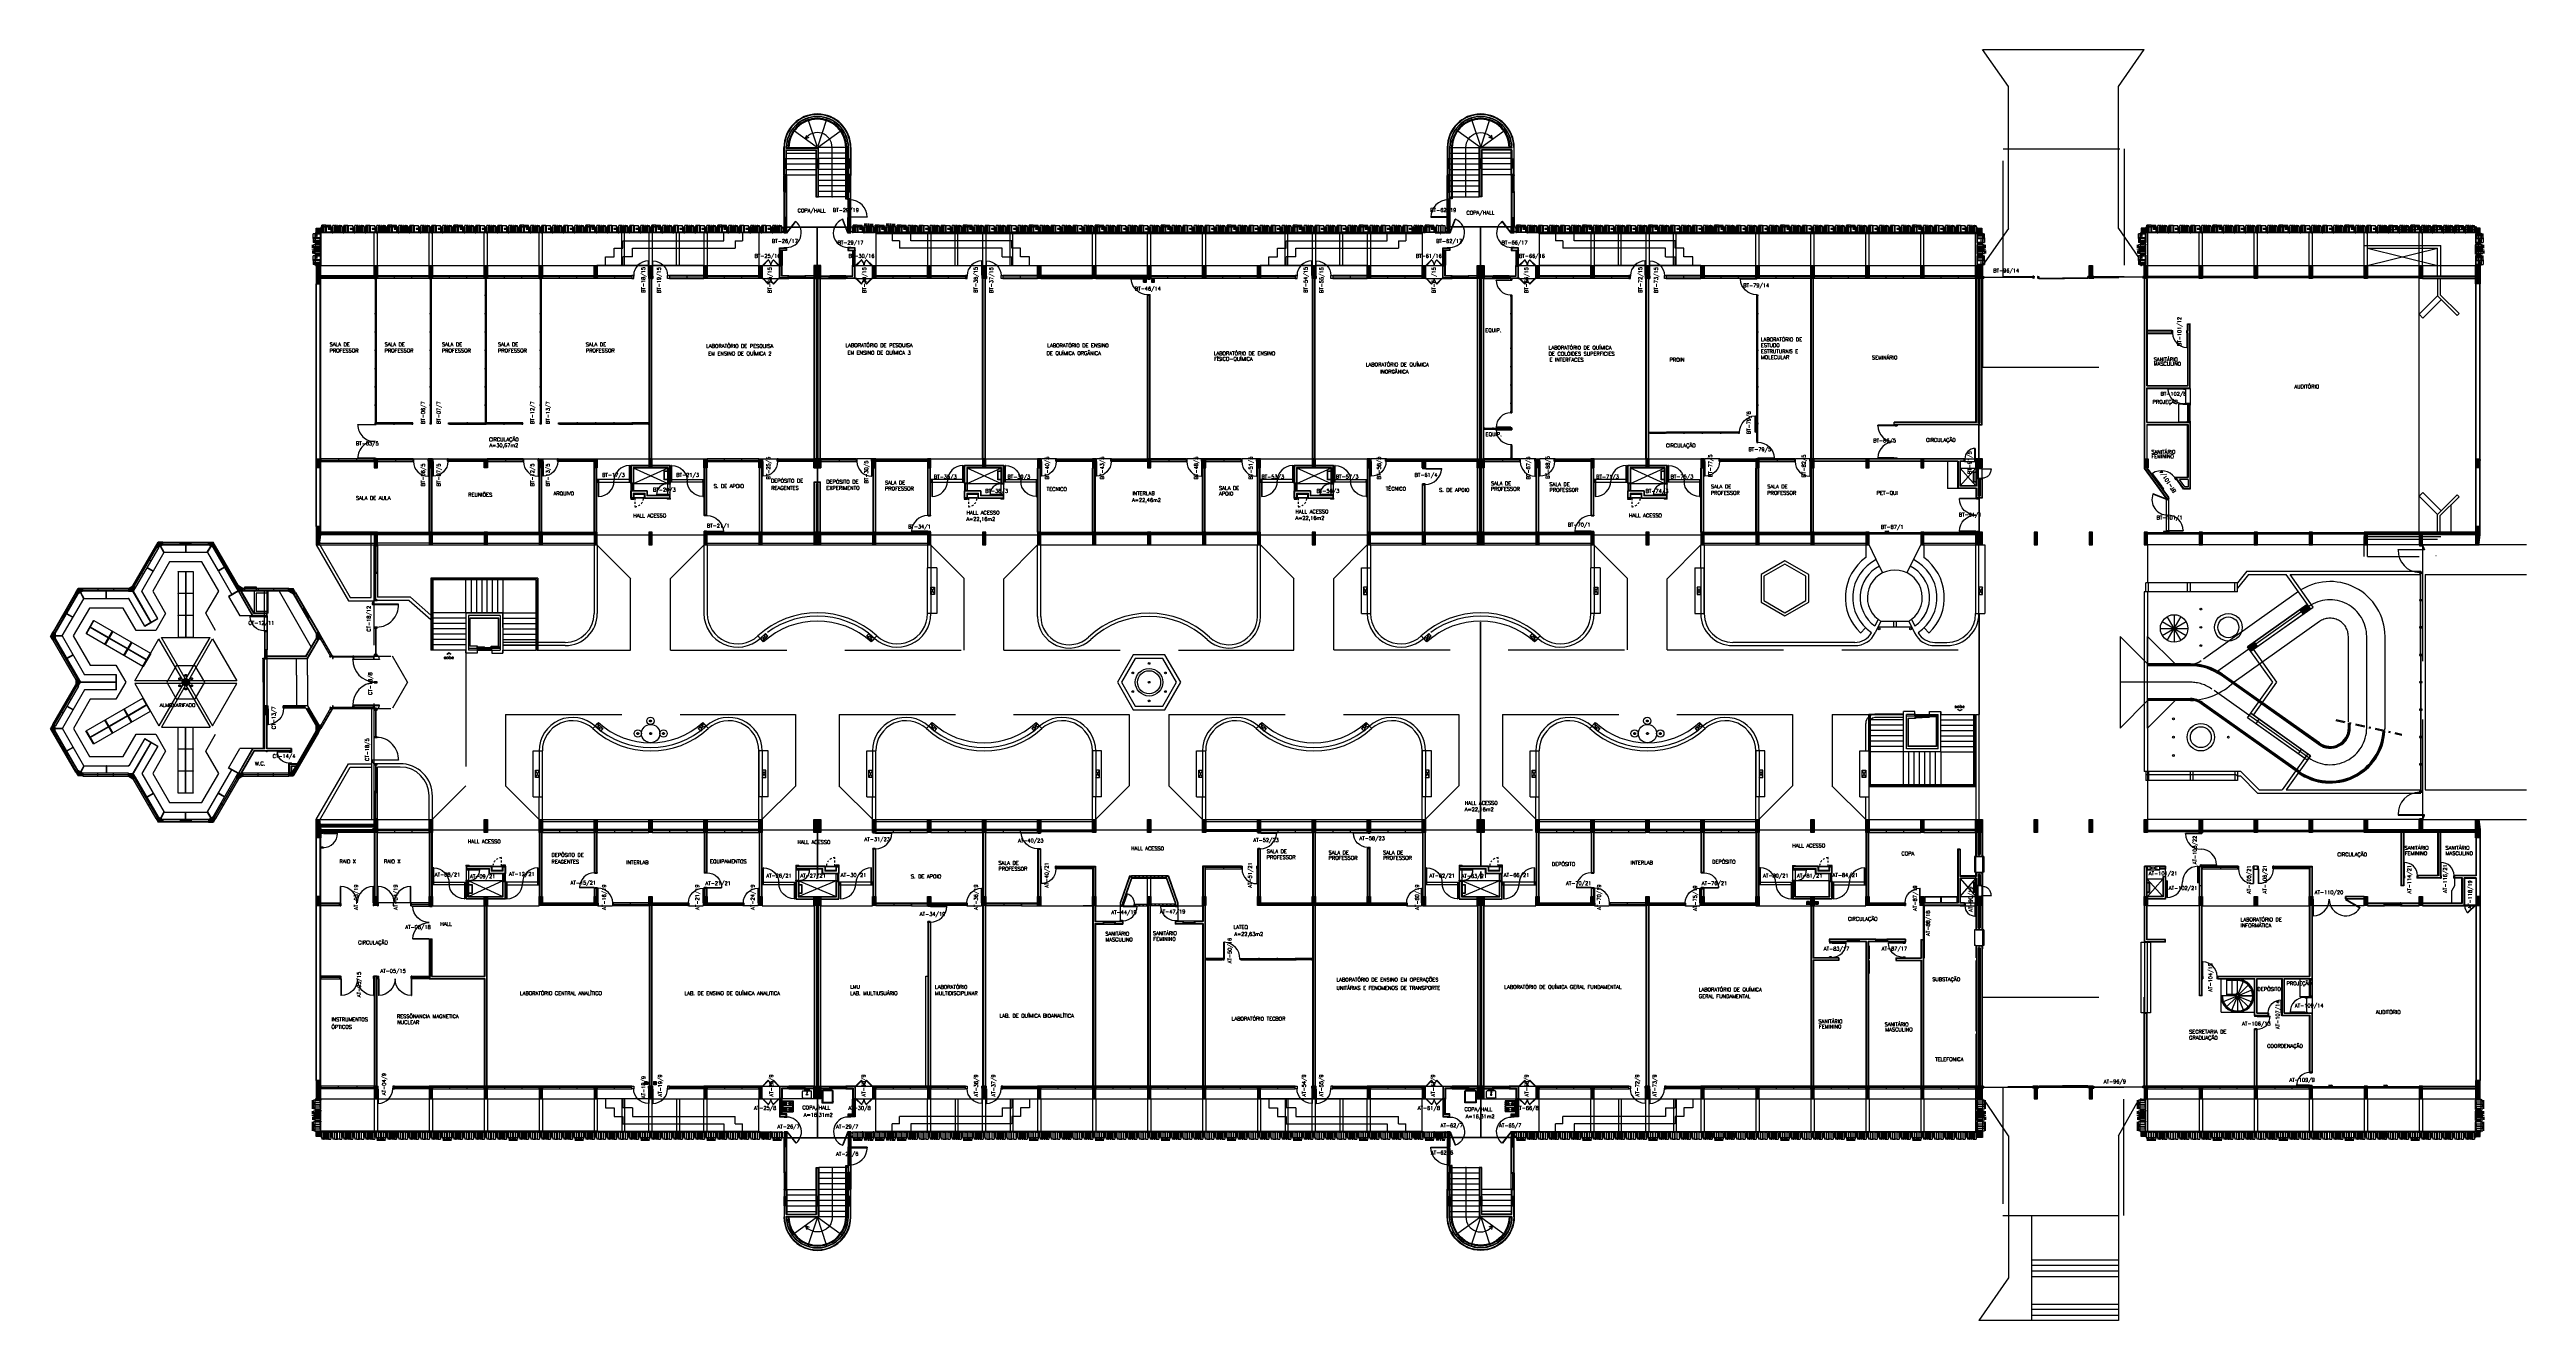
# Model space of a CAD drawing. Header units: millimetres. Extents: x 3605 to 3741, y 1123 to 1192.
import ezdxf

# ---------------------------------------------------------------- set-up
doc = ezdxf.new("R2010")
doc.units = ezdxf.units.MM
for name, pattern in [('DASHDOT', [1, 0.5, -0.25, 0, -0.25]), ('HIDDEN', [9.525, 6.35, -3.175]), ('HIDDEN2', [4.7625, 3.175, -1.5875])]:
    doc.linetypes.add(name, pattern=pattern)
for name, color, linetype in [('alv', 2, 'Continuous'), ('alv-vst', 1, 'Continuous'), ('ar-acesso', 2, 'Continuous'), ('ar-alv', 2, 'Continuous'), ('ar-alv-v', 1, 'Continuous'), ('ar-armario', 1, 'Continuous'), ('ar-banc', 1, 'Continuous'), ('ar-banco', 2, 'Continuous'), ('ar-brs', 2, 'Continuous'), ('ar-cal', 2, 'Continuous'), ('ar-castelo', 2, 'Continuous'), ('ar-ci', 1, 'Continuous'), ('ar-copa', 1, 'Continuous'), ('ar-corrimao', 2, 'Continuous'), ('ar-div', 2, 'Continuous'), ('ar-div1', 3, 'Continuous'), ('ar-esc', 2, 'Continuous'), ('ar-espelho', 1, 'Continuous'), ('ar-esq', 2, 'Continuous'), ('ar-estc', 1, 'Continuous'), ('ar-estc-b', 1, 'Continuous'), ('ar-piso', 1, 'Continuous'), ('ar-porta', 1, 'Continuous'), ('ar-proj', 1, 'HIDDEN'), ('ar-projarmario', 1, 'HIDDEN'), ('ar-ralo', 1, 'Continuous'), ('ar-reboco', 2, 'Continuous'), ('ar-shaft', 2, 'Continuous'), ('AR-SIMB CONG', 1, 'Continuous'), ('AR-VISTA', 2, 'Continuous'), ('ar-xis', 1, 'Continuous'), ('armario piso-teto', 1, 'Continuous'), ('banc', 1, 'Continuous'), ('brs-proj', 1, 'HIDDEN'), ('brs1', 2, 'Continuous'), ('brs2', 1, 'Continuous'), ('brs2-htc', 3, 'Continuous'), ('brs3', 1, 'Continuous'), ('brs4', 1, 'Continuous'), ('brs5', 1, 'Continuous'), ('cal', 2, 'Continuous'), ('cap01', 2, 'Continuous'), ('cap02', 1, 'Continuous'), ('chafariz', 1, 'Continuous'), ('corrimao', 2, 'Continuous'), ('COZ1', 1, 'Continuous'), ('COZ2', 1, 'Continuous'), ('DET-PIVO', 2, 'Continuous'), ('div1', 2, 'Continuous'), ('div2', 1, 'Continuous'), ('el-lumin', 1, 'HIDDEN2'), ('elevador', 1, 'Continuous'), ('ENDEREÇO', 2, 'Continuous'), ('esc', 2, 'Continuous'), ('esq-01', 1, 'Continuous'), ('esq-02', 1, 'Continuous'), ('esq-03', 1, 'HIDDEN'), ('esq01', 3, 'Continuous'), ('esq02', 2, 'Continuous'), ('esq4', 1, 'Continuous'), ('estc', 5, 'Continuous'), ('estc-01', 3, 'Continuous'), ('h-estc', 3, 'Continuous'), ('h-jardim', 1, 'Continuous'), ('MARGEM', 1, 'Continuous'), ('mesa1', 2, 'Continuous'), ('mesa2', 1, 'HIDDEN'), ('mob-aud1', 1, 'Continuous'), ('MOB2', 151, 'Continuous'), ('nivel', 1, 'Continuous'), ('proj', 1, 'HIDDEN'), ('PROJ-MARCO', 1, 'HIDDEN'), ('ptm', 2, 'Continuous'), ('ptm1', 1, 'Continuous'), ('ralo', 1, 'HIDDEN2'), ('shaft1', 2, 'Continuous'), ('shaft2', 1, 'Continuous'), ('SIM', 1, 'Continuous'), ('TEXTO', 2, 'Continuous'), ('tracej', 1, 'DASHDOT'), ('TRNR1', 1, 'Continuous'), ('ÁREA', 2, 'Continuous')]:
    doc.layers.add(name, color=color, linetype=linetype)
doc.styles.add('S16', font='simplex.shx', dxfattribs={"width": 1.1, "height": 0.16})
doc.styles.add('UNB-100', font='simplex.shx', dxfattribs={"height": 0.2})
doc.styles.add('UNB1-100', font='simplex.shx', dxfattribs={"height": 0.2})

# ---------------------------------------------------------------- blocks, each defined once
blk = doc.blocks.new('pm-dp90-02p')
at = {"layer": 'ptm'}
for p, q in [((-0.92, 0), (-0.92, 0.15)), ((-0.92, 0.15), (-0.88, 0.15)), ((-0.9, 0), (-0.92, 0)), ((-0.88, 0.03), (-0.9, 0.03)), ((-0.9, 0), (-0.9, 0.03)), ((-0.9, 0), (-0.9, -0.9)), ((-0.88, 0), (-0.9, 0)), ((-0.88, 0.03), (-0.88, 0.15)), ((-0.88, 0), (-0.88, -0.9)), ((0.88, 0.03), (0.88, 0.15)), ((0.92, 0.15), (0.88, 0.15)), ((0.88, 0.03), (0.9, 0.03)), ((0.9, 0), (0.9, 0.03)), ((0.92, 0), (0.92, 0.15)), ((-0.88, -0.9), (-0.9, -0.9)), ((0.88, 0), (0.88, -0.9)), ((0.88, 0), (0.9, 0)), ((0.88, -0.9), (0.9, -0.9)), ((0.9, 0), (0.9, -0.9)), ((0.9, 0), (0.92, 0))]:
    blk.add_line(p, q, dxfattribs=at)
at = {"layer": 'ptm', "color": 1}
for centre, start, end in [((-0.9, 0), 271.2733, 360), ((0.9, 0), 180, 268.7267)]:
    blk.add_arc(centre, 0.9, start, end, dxfattribs=at)
blk = doc.blocks.new('plr01-01p')
at = {"layer": 'h-estc'}
blk.add_hatch(color=3, dxfattribs=at).paths.add_polyline_path([(0.09, 0.075), (-0.09, 0.075), (-0.09, -0.625), (0.09, -0.625)])
at = {"layer": 'estc-01', "color": 3}
blk.add_lwpolyline([(-0.09, 0.075), (-0.09, -0.625), (0.09, -0.625), (0.09, 0.075)], close=True, dxfattribs=at)
blk = doc.blocks.new('esq02-01p')
at = {"layer": 'esq-01'}
for p, q in [((2.91, 0), (0.09, 0)), ((1.03, -0.075), (1.03, 0.075)), ((1.97, -0.075), (1.97, 0.075))]:
    blk.add_line(p, q, dxfattribs=at)
at = {"layer": 'esq-02'}
blk.add_lwpolyline([(2.91, -0.075), (0.09, -0.075), (0.09, 0.075), (2.91, 0.075)], close=True, dxfattribs=at)
blk = doc.blocks.new('plr02-01p')
at = {"layer": 'h-estc'}
blk.add_hatch(color=3, dxfattribs=at).paths.add_polyline_path([(0.09, 0.075), (-0.09, 0.075), (-0.09, -0.425), (0.09, -0.425)])
at = {"layer": 'estc-01', "color": 3}
blk.add_lwpolyline([(-0.09, 0.075), (-0.09, -0.425), (0.09, -0.425), (0.09, 0.075)], close=True, dxfattribs=at)
blk = doc.blocks.new('esq15-01p')
at = {"layer": 'esq-01'}
for p, q in [((2.91, 0), (0.09, 0)), ((1.03, -0.075), (1.03, 0.075)), ((1.97, -0.075), (1.97, 0.075))]:
    blk.add_line(p, q, dxfattribs=at)
at = {"layer": 'esq-02'}
blk.add_lwpolyline([(2.91, -0.075), (0.09, -0.075), (0.09, 0.075), (2.91, 0.075)], close=True, dxfattribs=at)
blk = doc.blocks.new('sh-01p')
at = {"layer": 'ar-alv'}
for p, q in [((-1.05, 0.05), (-0.09, 0.05)), ((-1.05, -0.9), (-1.05, 0.05)), ((0.09, 0.05), (1.05, 0.05)), ((1.05, -0.9), (1.05, 0.05)), ((-0.95, -0.9), (-1.05, -0.9)), ((-1.05, -1.7), (-1.05, -1.35)), ((-0.2, -1.35), (-1.05, -1.35)), ((-0.95, -0.05), (-0.95, -0.9)), ((-0.09, -0.05), (-0.95, -0.05)), ((-0.2, -1.35), (-0.2, -1.6)), ((0.95, -0.05), (0.09, -0.05)), ((0.95, -0.05), (0.95, -0.9)), ((0.95, -0.9), (1.05, -0.9)), ((-0.95, -1.7), (-1.05, -1.7)), ((-0.95, -1.45), (-0.3, -1.45)), ((-0.95, -1.45), (-0.95, -1.7)), ((-0.3, -1.7), (-0.3, -1.45)), ((-0.3, -1.7), (1.05, -1.7)), ((1.05, -1.6), (-0.2, -1.6)), ((1.05, -1.7), (1.05, -1.6))]:
    blk.add_line(p, q, dxfattribs=at)
at = {"layer": 'ar-proj'}
for p, q in [((0.92, -0.95), (0.92, -1.53)), ((1.07, -1.53), (1.07, -0.97))]:
    blk.add_line(p, q, dxfattribs=at)
at = {"layer": 'ar-proj', "ltscale": 0.01}
blk.add_line((-0.86, -1.73), (-0.86, -2.19), dxfattribs=at)
blk.add_arc((-0.88, -1.7), 0.496, 272.4338, 357.0427, dxfattribs=at)
at = {"layer": 'ar-reboco'}
for p, q in [((-1.08, 0.07), (-0.09, 0.07)), ((-1.08, -0.93), (-1.08, 0.07)), ((0.09, 0.07), (1.07, 0.07)), ((1.07, -0.93), (1.07, 0.07)), ((-0.93, -0.93), (-1.08, -0.93)), ((-1.08, -1.73), (-1.08, -1.33)), ((-0.18, -1.33), (-1.08, -1.33)), ((-0.09, -0.08), (-0.93, -0.08)), ((-0.18, -1.33), (-0.18, -1.58)), ((0.92, -0.08), (0.09, -0.08)), ((0.92, -0.08), (0.92, -0.93)), ((0.92, -0.93), (1.07, -0.93)), ((1.07, -1.58), (1.07, -0.93)), ((-0.93, -1.73), (-1.08, -1.73)), ((-0.93, -1.48), (-0.33, -1.48)), ((-0.93, -1.48), (-0.93, -1.73)), ((-0.33, -1.73), (-0.33, -1.48)), ((-0.33, -1.73), (1.07, -1.73)), ((1.07, -1.58), (-0.18, -1.58)), ((1.07, -1.73), (1.07, -1.59))]:
    blk.add_line(p, q, dxfattribs=at)
blk.add_lwpolyline([(-0.93, -0.08), (-0.93, -0.93)], dxfattribs=at)
at = {"layer": 'ar-xis'}
for p, q in [((-0.93, -0.93), (0.92, -0.08)), ((0.92, -0.93), (-0.93, -0.08))]:
    blk.add_line(p, q, dxfattribs=at)
at = {"layer": 'esq-01'}
for p, q in [((-1.05, -1.74), (-1.03, -1.74)), ((-0.98, -1.74), (-0.95, -1.74))]:
    blk.add_line(p, q, dxfattribs=at)
at = {"layer": 'esq-01', "lineweight": 15}
blk.add_line((-0.93, -1.71), (-0.93, -1.72), dxfattribs=at)
at = {"layer": 'esq-01', "flags": 128}
blk.add_lwpolyline([(-0.92, -1.78, 0.414214), (-0.91, -1.77), (-0.91, -1.74, 0.414214), (-0.92, -1.74), (-0.95, -1.74), (-0.95, -1.74), (-1, -1.74), (-1, -1.75), (-1, -1.75), (-1, -1.74), (-1.05, -1.74), (-1.05, -1.74), (-1.08, -1.74), (-1.08, -1.74, 0.414214), (-1.08, -1.74), (-1.08, -1.77, 0.414214), (-1.08, -1.78)], format="xyb", close=True, dxfattribs=at)
at = {"layer": 'esq-01', "lineweight": 15, "flags": 128}
for points in [[(-0.93, -1.66), (-0.93, -1.73), (-0.9, -1.73), (-0.9, -1.66)], [(-0.35, -1.66), (-0.35, -1.73), (-0.33, -1.73), (-0.33, -1.66)]]:
    blk.add_lwpolyline(points, close=True, dxfattribs=at)
blk.add_lwpolyline([(0.92, -1.78, -0.414214), (0.91, -1.77), (0.91, -1.74, -0.414214), (0.92, -1.74), (0.95, -1.74), (0.95, -1.74), (1, -1.74), (1, -1.75), (1, -1.75), (1, -1.74), (1.05, -1.74), (1.05, -1.74), (1.08, -1.74), (1.08, -1.74, -0.414214), (1.08, -1.74), (1.08, -1.77, -0.414214), (1.08, -1.78)], format="xyb", close=True, dxfattribs=at)
at = {"layer": 'esq4'}
for p, q in [((-1.08, -0.93), (-1.08, -1.33)), ((-0.93, -0.93), (-0.93, -1.33)), ((-0.95, -1.74), (-0.95, -1.73)), ((-0.94, -1.73), (-0.94, -1.74)), ((-0.93, -1.74), (-0.94, -1.74)), ((-0.94, -1.74), (-0.93, -1.74)), ((-0.93, -1.74), (-0.93, -1.74)), ((0.92, -1.74), (0.92, -1.74)), ((0.94, -1.74), (0.92, -1.74)), ((0.94, -1.73), (0.94, -1.74)), ((1.06, -1.73), (1.06, -1.74)), ((1.06, -1.74), (1.07, -1.74)), ((1.07, -1.74), (1.07, -1.74))]:
    blk.add_line(p, q, dxfattribs=at)
at = {"layer": 'esq4', "lineweight": 15, "ltscale": 0.0002}
for p, q in [((-1.03, -1.28), (-1.03, -0.96)), ((-1, -1.28), (-1, -0.96)), ((-0.86, -1.7), (-0.39, -1.7)), ((-0.86, -1.73), (-0.39, -1.73))]:
    blk.add_line(p, q, dxfattribs=at)
at = {"layer": 'esq4', "lineweight": 5}
for p, q in [((-0.93, -1.73), (-0.94, -1.73)), ((-0.93, -1.73), (-0.93, -1.73)), ((0.92, -1.73), (0.92, -1.73)), ((0.92, -1.73), (0.94, -1.73)), ((1.07, -1.73), (1.06, -1.73)), ((1.07, -1.73), (1.07, -1.73))]:
    blk.add_line(p, q, dxfattribs=at)
at = {"layer": 'esq4', "linetype": 'Continuous', "lineweight": 5}
for points in [[(-1.08, -1.74), (-1.05, -1.74), (-1.05, -1.73), (-1.08, -1.73), (-1.08, -1.73), (-1.06, -1.73), (-1.06, -1.74), (-1.08, -1.74)], [(1.07, -1.58), (1.06, -1.58), (1.06, -1.59), (1.07, -1.59), (1.07, -1.59), (1.06, -1.59), (1.06, -1.58), (1.07, -1.58)]]:
    blk.add_lwpolyline(points, close=True, dxfattribs=at)
at = {"layer": 'ptm'}
for p, q in [((0.92, -1.53), (0.32, -1.53)), ((0.32, -1.53), (0.32, -1.55)), ((0.92, -1.55), (0.32, -1.55)), ((0.92, -1.53), (0.92, -1.55))]:
    blk.add_line(p, q, dxfattribs=at)
for points in [[(0.92, -0.93), (1.07, -0.93), (1.07, -0.97), (0.95, -0.97), (0.95, -0.95), (0.92, -0.95), (0.92, -0.93)], [(0.92, -1.58), (1.07, -1.58), (1.07, -1.53), (0.95, -1.53), (0.95, -1.55), (0.92, -1.55), (0.92, -1.58)]]:
    blk.add_lwpolyline(points, dxfattribs=at)
at = {"layer": 'ptm1'}
blk.add_arc((0.89, -1.52), 0.569, 85.5635, 181.3143, dxfattribs=at)
at = {"layer": 'shaft1'}
for p, q in [((-1.01, -0.97), (-1.01, -1.28)), ((-0.93, -0.93), (0.92, -0.93)), ((0.74, -0.72), (0.74, -0.23)), ((0.74, -0.23), (0.92, -0.23)), ((0.74, -0.25), (0.92, -0.25)), ((0.93, -0.71), (0.74, -0.71)), ((0.92, -0.73), (0.74, -0.73)), ((0.76, -0.71), (0.76, -0.25)), ((-0.9, -1.5), (-0.35, -1.5)), ((-0.9, -1.66), (-0.9, -1.5)), ((-0.39, -1.71), (-0.86, -1.71)), ((-0.35, -1.5), (-0.35, -1.66))]:
    blk.add_line(p, q, dxfattribs=at)
for points in [[(-1.03, -0.93), (-1, -0.93), (-1, -0.97), (-1.03, -0.97)], [(-1.03, -1.28), (-1, -1.28), (-1, -1.33), (-1.03, -1.33)], [(-0.86, -1.7), (-0.86, -1.73), (-0.9, -1.73), (-0.9, -1.7)], [(-0.35, -1.7), (-0.35, -1.73), (-0.39, -1.73), (-0.39, -1.7)]]:
    blk.add_lwpolyline(points, close=True, dxfattribs=at)
blk = doc.blocks.new('pm-80-01p')
at = {"layer": 'ptm'}
for p, q in [((0.105, 0.075), (0.08, 0.075)), ((0.08, 0.075), (0.08, -0.075)), ((0.105, 0.075), (0.105, 0.875)), ((0.125, 0.875), (0.105, 0.875)), ((0.125, 0.075), (0.105, 0.075)), ((0.105, 0.075), (0.105, 0.05)), ((0.125, 0.05), (0.105, 0.05)), ((0.125, 0.075), (0.125, 0.875)), ((0.125, 0.05), (0.125, -0.075)), ((0.905, 0.05), (0.905, -0.075)), ((0.905, 0.05), (0.925, 0.05)), ((0.925, 0.075), (0.95, 0.075)), ((0.925, 0.075), (0.925, 0.05)), ((0.95, 0.075), (0.95, -0.075)), ((0.08, -0.075), (0.125, -0.075)), ((0.95, -0.075), (0.905, -0.075))]:
    blk.add_line(p, q, dxfattribs=at)
at = {"layer": 'ptm', "color": 1}
blk.add_arc((0.125, 0.075), 0.8, 360, 90, dxfattribs=at)
blk = doc.blocks.new('esq16-01p')
at = {"layer": 'esq-01'}
for p, q in [((2.025, 0), (0.075, 0)), ((1.075, 0.075), (1.075, -0.075)), ((2.025, 0.075), (2.025, -0.075))]:
    blk.add_line(p, q, dxfattribs=at)
at = {"layer": 'esq-02'}
blk.add_lwpolyline([(2.025, 0.075), (0.075, 0.075), (0.075, -0.075), (2.025, -0.075)], close=True, dxfattribs=at)
at = {"rotation": 180}
blk.add_blockref('pm-80-01p', (2.975, 0), dxfattribs=at)
blk = doc.blocks.new('pm-90-01p')
at = {"layer": 'ptm'}
for p, q in [((0.1, 0.08), (0.08, 0.08)), ((0.08, 0.08), (0.08, -0.07)), ((0.1, 0.08), (0.1, 0.97)), ((0.12, 0.97), (0.1, 0.97)), ((0.12, 0.08), (0.1, 0.08)), ((0.12, 0.08), (0.1, 0.08)), ((0.1, 0.08), (0.1, 0.05)), ((0.12, 0.05), (0.1, 0.05)), ((0.12, 0.08), (0.12, 0.97)), ((0.12, 0.05), (0.12, -0.07)), ((0.95, 0.05), (0.95, -0.07)), ((0.95, 0.05), (0.97, 0.05)), ((0.97, 0.08), (1, 0.08)), ((0.97, 0.08), (0.97, 0.05)), ((1, 0.08), (1, -0.07)), ((0.08, -0.07), (0.12, -0.07)), ((1, -0.07), (0.95, -0.07))]:
    blk.add_line(p, q, dxfattribs=at)
at = {"layer": 'ptm', "color": 1}
blk.add_arc((0.07, 0.07), 0.902, 0.054, 86.687, dxfattribs=at)
blk = doc.blocks.new('esq16b-01p')
at = {"layer": 'esq-01'}
for p, q in [((2.91, 0), (0.09, 0)), ((1.03, -0.075), (1.03, 0.075)), ((1.97, -0.075), (1.97, 0.075))]:
    blk.add_line(p, q, dxfattribs=at)
at = {"layer": 'esq-02'}
blk.add_lwpolyline([(2.91, -0.075), (0.09, -0.075), (0.09, 0.075), (2.91, 0.075)], close=True, dxfattribs=at)
blk = doc.blocks.new('plr01-02p')
at = {"layer": 'h-estc'}
blk.add_hatch(color=3, dxfattribs=at).paths.add_polyline_path([(0.125, 0.375), (-0.125, 0.375), (-0.125, -0.625), (0.125, -0.625)])
at = {"layer": 'estc-01', "color": 3}
blk.add_lwpolyline([(-0.125, 0.375), (-0.125, -0.625), (0.125, -0.625), (0.125, 0.375)], close=True, dxfattribs=at)
blk = doc.blocks.new('plr02-02p')
at = {"layer": 'h-estc'}
h = blk.add_hatch(dxfattribs=at)
h.set_pattern_fill('AR-CONC', color=256, scale=0.001, style=0)
h.paths.add_polyline_path([(-0.125, 0.075), (-0.125, 0), (0, 0), (0, 0.075)])
h = blk.add_hatch(color=256, dxfattribs=at)
h.paths.add_polyline_path([(0.1, 0), (-0.1, 0), (-0.1, -0.425), (0.1, -0.425)])
h.paths.add_polyline_path([(0, 0.075), (-0.1, 0.075), (-0.1, 0), (0, 0)])
h.paths.add_polyline_path([(0.1, 0.075), (0, 0.075), (0, 0), (0.1, 0)])
at = {"layer": 'estc-01'}
for p, q in [((-0.1, 0.075), (-0.1, -0.425)), ((0.1, -0.425), (0.1, 0.075))]:
    blk.add_line(p, q, dxfattribs=at)
for points in [[(0.1, 0.075), (-0.1, 0.075)], [(-0.1, -0.425), (0.1, -0.425)]]:
    blk.add_lwpolyline(points, dxfattribs=at)
blk = doc.blocks.new('CUBAcoz-01P')
at = {"layer": 'COZ1'}
for p, q in [((-0.25, -0.4705), (-0.25, -0.1305)), ((-0.22, -0.1005), (0.22, -0.1005)), ((-0.22, -0.5005), (0.22, -0.5005)), ((0.25, -0.4705), (0.25, -0.1305))]:
    blk.add_line(p, q, dxfattribs=at)
blk.add_circle((0, -0.3005), 0.04, dxfattribs=at)
for centre, start, end in [((-0.22, -0.1305), 90, 180), ((-0.22, -0.4705), 180, 270), ((0.22, -0.1305), 0, 90), ((0.22, -0.4705), 270, 0)]:
    blk.add_arc(centre, 0.03, start, end, dxfattribs=at)
blk = doc.blocks.new('TRNR-01P')
at = {"layer": 'TRNR1'}
for p, q in [((-0.01, 0.08), (-0.01, 0.01)), ((0, 0.01), (0.17, 0.01)), ((0.01, 0.08), (0.01, 0.01)), ((-0.01, -0.01), (-0.01, -0.08)), ((0, -0.01), (0.17, -0.01)), ((0.01, -0.01), (0.01, -0.08))]:
    blk.add_line(p, q, dxfattribs=at)
for centre in [(0, 0.1), (0, -0.1)]:
    blk.add_circle(centre, 0.02, dxfattribs=at)
for centre, radius, start, end in [((0, 0.1), 0.03, 289.4712, 250.5288), ((0, 0), 0.014, 130.0052, 229.9948), ((0, 0), 0.009, 90, 270), ((0.17, 0), 0.009, 270, 90), ((0, -0.1), 0.03, 109.4712, 70.5288)]:
    blk.add_arc(centre, radius, start, end, dxfattribs=at)
blk = doc.blocks.new('GLDR-01P')
at = {"layer": 'COZ1', "color": 1}
for p, q in [((310, -65), (-310, -65)), ((-310, -65), (-310, -725)), ((-310, -725), (310, -725)), ((310, -725), (310, -65))]:
    blk.add_line(p, q, dxfattribs=at)
at = {"layer": 'COZ2', "color": 1}
for p, q in [((-310, -680), (310, -680)), ((-310, -685), (310, -685)), ((-270, -65), (-270, -680)), ((-250, -40), (-250, -65)), ((230, -20), (-230, -20)), ((250, -65), (250, -40)), ((270, -680), (270, -65)), ((270, -640), (310, -640))]:
    blk.add_line(p, q, dxfattribs=at)
blk.add_circle((290, -660), 9.23, dxfattribs=at)
for centre, start, end in [((-230, -40), 90, 180), ((230, -40), 0, 90)]:
    blk.add_arc(centre, 20, start, end, dxfattribs=at)
blk = doc.blocks.new('esc01-02p')
at = {"layer": 'h-estc'}
for points in [[(-1.69, 6.53), (-1.81, 6.53), (-1.81, 6.03), (-1.69, 6.03)], [(-0.06, 6.53), (-0.06, 6.03), (0.06, 6.03), (0.06, 6.53)], [(1.69, 6.03), (1.81, 6.03), (1.81, 6.53), (1.69, 6.53)], [(-1.69, 2.82), (-1.69, 3.32), (-1.81, 3.32), (-1.81, 2.82)], [(-1.69, 2.5), (-1.69, 2.8), (-1.81, 2.8), (-1.81, 2.5)], [(1.69, 3.32), (1.81, 3.32), (1.81, 2.82), (1.69, 2.82)], [(1.69, 2.8), (1.69, 2.5), (1.81, 2.5), (1.81, 2.8)], [(-0.01, 0.7), (-0.19, 0.7), (-0.19, 0), (-0.01, 0)], [(0.19, 0.7), (0.01, 0.7), (0.01, 0), (0.19, 0)]]:
    blk.add_hatch(color=256, dxfattribs=at).paths.add_polyline_path(points)
at = {"layer": 'ar-alv'}
for p, q in [((-1.8, 7.14), (-1.8, 6.53)), ((-1.7, 7.14), (-1.7, 6.53)), ((1.7, 7.12), (-0.05, 7.12)), ((-0.05, 6.53), (-0.05, 7.12)), ((1.7, 7.02), (0.05, 7.02)), ((0.05, 6.53), (0.05, 7.02)), ((1.7, 7.14), (1.7, 7.12)), ((1.7, 7.02), (1.7, 6.53)), ((1.8, 7.14), (1.8, 6.53)), ((-1.8, 6.03), (-1.8, 5.67)), ((-1.8, 5.67), (-1.7, 5.67)), ((-1.7, 6.03), (-1.7, 5.67)), ((-0.05, 4.47), (-0.05, 6.03)), ((0.05, 4.47), (0.05, 6.03)), ((1.7, 5.67), (1.7, 6.03)), ((1.8, 5.67), (1.7, 5.67)), ((1.8, 5.67), (1.8, 6.03)), ((-1.8, 4.34), (-1.8, 4.72)), ((-1.8, 4.72), (-1.7, 4.72)), ((-1.8, 4.34), (-1.7, 4.34)), ((-1.7, 4.34), (-1.7, 4.72)), ((0.05, 4.47), (-0.05, 4.47)), ((1.7, 4.72), (1.7, 3.32)), ((1.7, 4.72), (1.8, 4.72)), ((1.8, 4.72), (1.8, 3.32)), ((-2.05, 1.65), (-1.7, 1.65)), ((-2.05, 1.55), (-2.05, 1.65)), ((-1.7, 1.55), (-2.05, 1.55)), ((-1.7, 1.65), (-1.7, 1.55)), ((1.7, 1.65), (1.7, 1.55)), ((2.05, 1.65), (1.7, 1.65)), ((1.7, 1.55), (2.05, 1.55)), ((2.05, 1.55), (2.05, 1.65)), ((-2.05, 0.02), (-2.05, 0.67)), ((-1.95, 0.67), (-2.05, 0.67)), ((-1.61, 0.02), (-2.05, 0.02)), ((-1.95, 0.12), (-1.95, 0.67)), ((-1.61, 0.12), (-1.95, 0.12)), ((-1.61, 0.12), (-1.61, 0.02)), ((-0.19, 0.12), (-0.66, 0.12)), ((-0.66, 0.02), (-0.66, 0.12)), ((-0.19, 0.02), (-0.66, 0.02)), ((0.19, 0.12), (0.66, 0.12)), ((0.19, 0.02), (0.66, 0.02)), ((0.66, 0.12), (0.66, 0.02)), ((1.61, 0.12), (1.95, 0.12)), ((1.61, 0.12), (1.61, 0.02)), ((1.61, 0.02), (2.05, 0.02)), ((1.95, 0.12), (1.95, 0.67)), ((1.95, 0.67), (2.05, 0.67)), ((2.05, 0.02), (2.05, 0.67))]:
    blk.add_line(p, q, dxfattribs=at)
for radius in [1.8, 1.7]:
    blk.add_arc((0, 7.14), radius, 360, 180, dxfattribs=at)
at = {"layer": 'ar-piso'}
for p, q in [((-1.29, 8.08), (-1.36, 8.13)), ((-0.52, 8.74), (-0.49, 8.66)), ((0.49, 8.66), (0.52, 8.74)), ((1.29, 8.08), (1.36, 8.13)), ((-1.68, 7.14), (-1.6, 7.14)), ((-1.68, 6.84), (-1.6, 6.84)), ((-1.55, 7.14), (-0.08, 7.14)), ((-1.55, 6.84), (-0.08, 6.84)), ((-0.06, 7.19), (-1.25, 8.05)), ((-1.68, 6.54), (-1.6, 6.54)), ((-1.68, 6.24), (-1.6, 6.24)), ((-1.68, 5.94), (-1.6, 5.94)), ((-1.68, 5.64), (-1.6, 5.64)), ((-1.55, 6.54), (-0.08, 6.54)), ((-1.55, 6.24), (-0.08, 6.24)), ((-1.55, 5.94), (-0.08, 5.94)), ((-1.55, 5.64), (-0.08, 5.64)), ((-1.68, 4.39), (-1.7, 4.39)), ((-1.68, 4.34), (-1.7, 4.34)), ((-1.68, 5.34), (-1.6, 5.34)), ((-1.68, 5.04), (-1.6, 5.04)), ((-1.68, 4.74), (-1.6, 4.74)), ((-1.68, 4.44), (-1.6, 4.44)), ((-1.55, 5.34), (-0.08, 5.34)), ((-1.55, 5.04), (-0.08, 5.04)), ((-1.55, 4.74), (-0.08, 4.74)), ((-1.55, 4.44), (-0.08, 4.44)), ((1.67, 2.82), (-1.68, 2.82)), ((-0.01, 2.8), (-1.68, 2.8)), ((-0.01, 0.7), (-0.01, 2.8)), ((1.67, 2.8), (0.01, 2.8)), ((0.01, 0.7), (0.01, 2.8))]:
    blk.add_line(p, q, dxfattribs=at)
at = {"layer": 'ar-porta', "color": 2}
for points in [[(-1.83, 2.49), (-1.68, 2.49), (-1.68, 2.5), (-1.83, 2.5)], [(-1.83, 1.69), (-1.68, 1.69), (-1.68, 1.67), (-1.83, 1.67)], [(1.82, 2.49), (1.67, 2.49), (1.67, 2.5), (1.82, 2.5)], [(1.82, 1.69), (1.67, 1.69), (1.67, 1.67), (1.82, 1.67)]]:
    blk.add_lwpolyline(points, close=True, dxfattribs=at)
at = {"layer": 'ar-porta'}
blk.add_arc((-1.77, 3.34), 0.957, 90, 180, dxfattribs=at)
at = {"layer": 'ar-reboco'}
for p, q in [((-1.83, 7.14), (-1.83, 5.64)), ((-1.68, 7.14), (-1.68, 5.64)), ((-1.6, 7.14), (-1.6, 4.39)), ((-1.55, 7.14), (-1.55, 4.34)), ((1.67, 7.14), (-0.08, 7.14)), ((0.07, 6.99), (0.07, 4.44)), ((1.67, 6.99), (0.07, 6.99)), ((1.67, 5.64), (1.67, 6.99)), ((1.82, 5.64), (1.82, 7.14)), ((-0.08, 4.44), (-0.08, 6.54)), ((-1.83, 4.32), (-1.83, 4.74)), ((-1.8, 4.32), (-1.83, 4.32)), ((-1.68, 4.32), (-1.7, 4.32)), ((-1.6, 4.39), (-1.68, 4.39)), ((-1.55, 4.34), (-1.68, 4.34)), ((-1.68, 4.32), (-1.68, 4.74)), ((0.07, 4.44), (-0.08, 4.44)), ((1.67, 4.74), (1.67, 2.82)), ((1.82, 4.74), (1.82, 2.82)), ((-1.83, 2.82), (-1.83, 3.32)), ((-1.83, 3.32), (-1.81, 3.32)), ((-1.81, 2.82), (-1.83, 2.82)), ((-1.83, 2.5), (-1.83, 2.8)), ((-1.81, 2.8), (-1.83, 2.8)), ((-1.69, 3.32), (-1.68, 3.32)), ((-1.69, 2.82), (-1.68, 2.82)), ((-1.69, 2.8), (-1.68, 2.8)), ((-1.68, 2.82), (-1.68, 3.32)), ((-1.68, 2.5), (-1.68, 2.8)), ((1.69, 2.82), (1.67, 2.82)), ((1.67, 2.5), (1.67, 2.8)), ((1.69, 2.8), (1.67, 2.8)), ((1.81, 2.82), (1.82, 2.82)), ((1.81, 2.8), (1.82, 2.8)), ((1.82, 2.5), (1.82, 2.8)), ((-2.07, 1.52), (-2.07, 1.67)), ((-2.07, 1.67), (-1.68, 1.67)), ((-1.68, 1.52), (-2.07, 1.52)), ((-1.81, 2.5), (-1.83, 2.5)), ((-1.69, 2.5), (-1.68, 2.5)), ((-1.68, 1.67), (-1.68, 1.52)), ((2.07, 1.67), (1.67, 1.67)), ((1.67, 1.67), (1.67, 1.52)), ((1.67, 1.52), (2.07, 1.52)), ((1.81, 2.5), (1.82, 2.5)), ((2.07, 1.52), (2.07, 1.67)), ((-2.07, 0), (-2.07, 0.7)), ((-1.92, 0.7), (-2.07, 0.7)), ((-2.07, 0), (-1.58, 0)), ((-1.92, 0.15), (-1.92, 0.7)), ((-1.58, 0.15), (-1.92, 0.15)), ((-0.19, 0.15), (-0.68, 0.15)), ((-0.19, 0), (-0.68, 0)), ((0.19, 0.15), (0.68, 0.15)), ((0.19, 0), (0.68, 0)), ((1.58, 0.15), (1.92, 0.15)), ((2.07, 0), (1.58, 0)), ((1.92, 0.7), (2.07, 0.7)), ((1.92, 0.15), (1.92, 0.7)), ((2.07, 0), (2.07, 0.7))]:
    blk.add_line(p, q, dxfattribs=at)
for radius, start in [(1.83, 360), (1.68, 0), (1.6, 360), (1.55, 360)]:
    blk.add_arc((0, 7.14), radius, start, 180, dxfattribs=at)
at = {"layer": 'AR-VISTA'}
blk.add_line((-0.08, 6.54), (-0.08, 7.14), dxfattribs=at)
at = {"layer": 'banc', "color": 1}
blk.add_line((0.19, 0.7), (1.92, 0.7), dxfattribs=at)
at = {"layer": 'COZ1'}
for p, q in [((1.33, 0.81), (1.33, 1.41)), ((1.9, 1.41), (1.33, 1.41)), ((1.9, 1.41), (1.9, 0.81)), ((1.9, 0.81), (1.33, 0.81))]:
    blk.add_line(p, q, dxfattribs=at)
at = {"layer": 'COZ1', "color": 1}
for points in [[(1.41, 1.27), (1.45, 1.27, -1), (1.45, 1.26), (1.41, 1.26, -1)], [(1.41, 0.95), (1.45, 0.95, 1), (1.45, 0.96), (1.41, 0.96, 1)], [(1.5, 1.35), (1.5, 1.31, -1), (1.49, 1.31), (1.49, 1.35, -1)], [(1.49, 1.19), (1.49, 1.23, -1), (1.5, 1.23), (1.5, 1.19, -1)], [(1.49, 1.04), (1.49, 1, 1), (1.5, 1), (1.5, 1.04, 1)], [(1.5, 0.88), (1.5, 0.92, 1), (1.49, 0.92), (1.49, 0.88, 1)], [(1.57, 1.26), (1.53, 1.26, -1), (1.53, 1.27), (1.57, 1.27, -1)], [(1.57, 0.96), (1.53, 0.96, 1), (1.53, 0.95), (1.57, 0.95, 1)], [(1.66, 1.26), (1.7, 1.26, 1), (1.7, 1.27), (1.66, 1.27, 1)], [(1.66, 0.96), (1.7, 0.96, -1), (1.7, 0.95), (1.66, 0.95, -1)], [(1.74, 1.35), (1.74, 1.31, 1), (1.74, 1.31), (1.74, 1.35, 1)], [(1.74, 1.19), (1.74, 1.23, 1), (1.74, 1.23), (1.74, 1.19, 1)], [(1.74, 1.04), (1.74, 1, -1), (1.74, 1), (1.74, 1.04, -1)], [(1.74, 0.88), (1.74, 0.92, -1), (1.74, 0.92), (1.74, 0.88, -1)], [(1.82, 1.27), (1.78, 1.27, 1), (1.78, 1.26), (1.82, 1.26, 1)], [(1.82, 0.95), (1.78, 0.95, -1), (1.78, 0.96), (1.82, 0.96, -1)]]:
    blk.add_lwpolyline(points, format="xyb", close=True, dxfattribs=at)
for centre in [(1.49, 1.27), (1.49, 0.96), (1.74, 1.27), (1.74, 0.96)]:
    blk.add_circle(centre, 0.025, dxfattribs=at)
at = {"layer": 'COZ2'}
for p, q in [((1.36, 0.81), (1.36, 1.41)), ((1.38, 1.37), (1.85, 1.37)), ((1.38, 1.16), (1.38, 1.37)), ((1.87, 1.41), (1.87, 0.81)), ((1.32, 1.33), (1.33, 1.33)), ((1.32, 1.29), (1.32, 1.33)), ((1.32, 1.29), (1.33, 1.29)), ((1.32, 1.19), (1.32, 1.23)), ((1.32, 1.23), (1.33, 1.23)), ((1.32, 1.19), (1.33, 1.19)), ((1.32, 1.09), (1.32, 1.13)), ((1.32, 1.13), (1.33, 1.13)), ((1.32, 1.09), (1.33, 1.09)), ((1.32, 0.99), (1.32, 1.03)), ((1.32, 1.03), (1.33, 1.03)), ((1.32, 0.99), (1.33, 0.99)), ((1.32, 0.93), (1.33, 0.93)), ((1.32, 0.89), (1.32, 0.93)), ((1.32, 0.89), (1.33, 0.89)), ((1.38, 0.85), (1.38, 1.06)), ((1.38, 0.85), (1.38, 1.06)), ((1.85, 0.85), (1.38, 0.85))]:
    blk.add_line(p, q, dxfattribs=at)
at = {"layer": 'COZ2', "color": 1}
for p, q in [((1.85, 1.37), (1.85, 1.16)), ((1.85, 1.16), (1.38, 1.16)), ((1.85, 1.06), (1.38, 1.06)), ((1.85, 1.06), (1.85, 0.85)), ((1.85, 1.06), (1.85, 0.85))]:
    blk.add_line(p, q, dxfattribs=at)
for centre, radius, start, end in [((1.49, 1.27), 0.07, 92.0467, 177.9533), ((1.49, 1.27), 0.07, 182.0467, 267.9533), ((1.49, 0.96), 0.07, 92.0467, 177.9533), ((1.49, 0.96), 0.07, 182.0467, 267.9533), ((1.49, 1.27), 0.065, 92.2042, 177.7958), ((1.49, 1.27), 0.065, 182.2042, 267.7958), ((1.49, 0.96), 0.065, 92.2042, 177.7958), ((1.49, 0.96), 0.065, 182.2042, 267.7958), ((1.49, 1.27), 0.07, 2.0467, 87.9533), ((1.49, 1.27), 0.065, 2.2042, 87.7958), ((1.49, 1.27), 0.065, 272.2042, 357.7958), ((1.49, 1.27), 0.07, 272.0467, 357.9533), ((1.49, 0.96), 0.07, 2.0467, 87.9533), ((1.49, 0.96), 0.065, 2.2042, 87.7958), ((1.49, 0.96), 0.065, 272.2042, 357.7958), ((1.49, 0.96), 0.07, 272.0467, 357.9533), ((1.74, 1.27), 0.07, 92.0467, 177.9533), ((1.74, 1.27), 0.065, 92.2042, 177.7958), ((1.74, 1.27), 0.065, 182.2042, 267.7958), ((1.74, 1.27), 0.07, 182.0467, 267.9533), ((1.74, 0.96), 0.07, 92.0467, 177.9533), ((1.74, 0.96), 0.065, 92.2042, 177.7958), ((1.74, 0.96), 0.065, 182.2042, 267.7958), ((1.74, 0.96), 0.07, 182.0467, 267.9533), ((1.74, 1.27), 0.07, 2.0467, 87.9533), ((1.74, 1.27), 0.065, 2.2042, 87.7958), ((1.74, 1.27), 0.065, 272.2042, 357.7958), ((1.74, 1.27), 0.07, 272.0467, 357.9533), ((1.74, 0.96), 0.07, 2.0467, 87.9533), ((1.74, 0.96), 0.065, 2.2042, 87.7958), ((1.74, 0.96), 0.065, 272.2042, 357.7958), ((1.74, 0.96), 0.07, 272.0467, 357.9533)]:
    blk.add_arc(centre, radius, start, end, dxfattribs=at)
at = {"layer": 'esq-01'}
for points in [[(-1.74, 5.62), (-1.77, 5.62), (-1.77, 4.76), (-1.74, 4.76)], [(1.73, 5.62), (1.77, 5.62), (1.77, 4.76), (1.73, 4.76)], [(-1.74, 4.3), (-1.77, 4.3), (-1.77, 3.34), (-1.74, 3.34)], [(-1.98, 1.51), (-2.01, 1.51), (-2.01, 0.72), (-1.98, 0.72)], [(1.98, 1.51), (2.01, 1.51), (2.01, 0.72), (1.98, 0.72)], [(-1.56, 0.09), (-1.56, 0.06), (-0.7, 0.06), (-0.7, 0.09)], [(1.56, 0.09), (1.56, 0.06), (0.7, 0.06), (0.7, 0.09)]]:
    blk.add_lwpolyline(points, close=True, dxfattribs=at)
at = {"layer": 'esq-02'}
for p, q in [((-1.69, 4.24), (-1.74, 4.24)), ((-1.69, 4.22), (-1.74, 4.22)), ((-1.71, 3.42), (-1.71, 4.22)), ((-1.69, 4.24), (-1.69, 4.22)), ((-1.69, 3.42), (-1.69, 4.22)), ((-1.69, 3.42), (-1.74, 3.42)), ((-1.69, 3.4), (-1.74, 3.4)), ((-1.69, 3.4), (-1.69, 3.42))]:
    blk.add_line(p, q, dxfattribs=at)
for points in [[(-1.68, 5.64), (-1.83, 5.64), (-1.83, 5.62), (-1.68, 5.62)], [(-1.83, 5.62), (-1.68, 5.62), (-1.68, 4.76), (-1.83, 4.76)], [(1.67, 5.64), (1.82, 5.64), (1.82, 5.62), (1.67, 5.62)], [(1.82, 5.62), (1.67, 5.62), (1.67, 4.76), (1.82, 4.76)], [(-1.68, 4.74), (-1.83, 4.74), (-1.83, 4.76), (-1.68, 4.76)], [(-1.68, 4.32), (-1.83, 4.32), (-1.83, 4.3), (-1.68, 4.3)], [(1.67, 4.74), (1.82, 4.74), (1.82, 4.76), (1.67, 4.76)], [(-1.68, 3.32), (-1.83, 3.32), (-1.83, 3.34), (-1.68, 3.34)], [(-1.92, 1.52), (-2.07, 1.52), (-2.07, 1.51), (-1.92, 1.51)], [(-2.07, 1.51), (-1.92, 1.51), (-1.92, 0.72), (-2.07, 0.72)], [(1.92, 1.52), (2.07, 1.52), (2.07, 1.51), (1.92, 1.51)], [(2.07, 1.51), (1.92, 1.51), (1.92, 0.72), (2.07, 0.72)], [(-2.07, 0.7), (-1.92, 0.7), (-1.92, 0.72), (-2.07, 0.72)], [(-1.58, 0.15), (-1.58, 0), (-1.56, 0), (-1.56, 0.15)], [(-0.68, 0.15), (-0.68, 0), (-0.7, 0), (-0.7, 0.15)], [(0.68, 0.15), (0.68, 0), (0.7, 0), (0.7, 0.15)], [(1.58, 0.15), (1.58, 0), (1.56, 0), (1.56, 0.15)], [(1.92, 0.7), (2.07, 0.7), (2.07, 0.72), (1.92, 0.72)]]:
    blk.add_lwpolyline(points, close=True, dxfattribs=at)
at = {"layer": 'esq-02', "color": 1}
for points in [[(-1.83, 4.3), (-1.68, 4.3), (-1.68, 3.34), (-1.83, 3.34)], [(-1.56, 0), (-1.56, 0.15), (-0.7, 0.15), (-0.7, 0)], [(1.56, 0), (1.56, 0.15), (0.7, 0.15), (0.7, 0)]]:
    blk.add_lwpolyline(points, close=True, dxfattribs=at)
at = {"layer": 'estc-01'}
for points in [[(-1.69, 6.53), (-1.81, 6.53), (-1.81, 6.03), (-1.69, 6.03)], [(-0.06, 6.03), (0.06, 6.03), (0.06, 6.53), (-0.06, 6.53)], [(1.69, 6.53), (1.81, 6.53), (1.81, 6.03), (1.69, 6.03)], [(-1.69, 2.82), (-1.81, 2.82), (-1.81, 3.32), (-1.69, 3.32)], [(-1.69, 2.8), (-1.81, 2.8), (-1.81, 2.5), (-1.69, 2.5)], [(1.81, 2.82), (1.69, 2.82), (1.69, 3.32), (1.81, 3.32)], [(1.81, 2.8), (1.69, 2.8), (1.69, 2.5), (1.81, 2.5)], [(-0.19, 0), (-0.19, 0.7), (-0.01, 0.7), (-0.01, 0)], [(0.01, 0), (0.01, 0.7), (0.19, 0.7), (0.19, 0)]]:
    blk.add_lwpolyline(points, close=True, dxfattribs=at)
at = {"layer": 'proj'}
for p, q in [((-0.48, 8.61), (-0.02, 7.22)), ((0.02, 7.22), (0.48, 8.61)), ((0.06, 7.19), (1.25, 8.05)), ((1.67, 6.84), (0.07, 6.84)), ((1.67, 6.54), (0.07, 6.54)), ((1.67, 6.24), (0.07, 6.24)), ((1.67, 5.94), (0.07, 5.94)), ((1.67, 5.64), (0.07, 5.64))]:
    blk.add_line(p, q, dxfattribs=at)
blk.add_lwpolyline([(-2.72, 3.37), (-2.72, 3.34), (-1.77, 3.34), (-1.77, 3.37)], close=True, dxfattribs=at)
blk.add_arc((0, 7.14), 0.075, 360, 180, dxfattribs=at)
at = {"layer": 'ptm'}
for p, q in [((-1.68, 2.49), (-1.39, 3.23)), ((-1.66, 2.48), (-1.37, 3.23)), ((-1.37, 3.23), (-1.39, 3.23)), ((1.17, 3.1), (1.18, 3.12)), ((1.66, 2.48), (1.17, 3.1)), ((1.67, 2.49), (1.18, 3.12)), ((-1.66, 2.48), (-1.68, 2.49)), ((1.66, 2.48), (1.67, 2.49))]:
    blk.add_line(p, q, dxfattribs=at)
at = {"layer": 'ptm', "color": 1}
for centre, start, end in [((-1.68, 2.49), 270, 67.4939), ((1.67, 2.49), 129.505, 270)]:
    blk.add_arc(centre, 0.8, start, end, dxfattribs=at)
at = {"layer": 'ar-copa', "xscale": 0.001, "yscale": 0.001, "zscale": 0.001, "rotation": 180}
blk.add_blockref('GLDR-01P', (-0.56, 0.19), dxfattribs=at)
at = {"layer": 'ar-copa', "extrusion": (0, 0, -1), "xscale": -1, "zscale": -1}
for name, p, rotation in [('CUBAcoz-01P', (-0.57, 0.16), 180), ('TRNR-01P', (-0.57, 0.2), 270)]:
    blk.add_blockref(name, p, dxfattribs=dict(at, rotation=rotation))
blk = doc.blocks.new('esq04-01p')
at = {"layer": 'esq-01'}
blk.add_line((1.975, 0), (0.09, 0), dxfattribs=at)
at = {"layer": 'esq-02'}
blk.add_line((1.0325, 0.075), (1.0325, -0.075), dxfattribs=at)
for points in [[(1.975, -0.075), (0.09, -0.075), (0.09, 0.075), (1.975, 0.075), (1.975, -0.075)], [(2.075, 0.075), (1.975, 0.075), (1.975, -0.075), (2.075, -0.075)]]:
    blk.add_lwpolyline(points, close=True, dxfattribs=at)
at = {"layer": 'ptm'}
for p, q in [((2.075, 0.075), (2.05, 0.075)), ((2.075, 0.075), (2.075, 0.05)), ((2.875, 0.075), (2.875, 0.875)), ((2.875, 0.875), (2.895, 0.875)), ((2.875, 0.075), (2.895, 0.075)), ((2.875, 0.05), (2.875, -0.075)), ((2.875, 0.05), (2.895, 0.05)), ((2.895, 0.075), (2.895, 0.875)), ((2.895, 0.075), (2.92, 0.075)), ((2.895, 0.075), (2.895, 0.05)), ((2.92, 0.075), (2.92, -0.075)), ((2.92, -0.075), (2.875, -0.075))]:
    blk.add_line(p, q, dxfattribs=at)
at = {"layer": 'ptm', "color": 1}
blk.add_arc((2.875, 0.075), 0.8, 90, 180, dxfattribs=at)
blk = doc.blocks.new('plr01-03p')
at = {"layer": 'h-estc'}
blk.add_hatch(color=256, dxfattribs=at).paths.add_polyline_path([(-0.125, -0.475), (-0.125, -0.925), (0.125, -0.925), (0.125, 0.075), (-0.055, 0.075)])
h = blk.add_hatch(dxfattribs=at)
h.set_pattern_fill('AR-CONC', color=256, scale=0.001, style=0)
h.paths.add_polyline_path([(0.075, 0), (-0.075, 0), (-0.075, -0.625), (0.075, -0.625)])
h.paths.add_polyline_path([(0.075, 0.075), (-0.075, 0.075), (-0.075, 0), (0.075, 0)])
at = {"layer": 'estc-01'}
blk.add_lwpolyline([(-0.125, -0.475), (-0.125, -0.925), (0.125, -0.925), (0.125, 0.075), (-0.055, 0.075), (-0.125, -0.475)], close=True, dxfattribs=at)
blk = doc.blocks.new('esq02c-01p')
at = {"layer": 'esq01', "color": 1}
blk.add_line((-2.98, 0), (-0.08, 0), dxfattribs=at)
at = {"layer": 'esq02', "color": 1}
for p, q in [((-2.98, 0.07), (-2.98, -0.08)), ((-0.08, 0.07), (-2.98, 0.07)), ((-2.04, 0.07), (-2.04, -0.08)), ((-1.02, 0.07), (-1.02, -0.08)), ((-0.08, 0.07), (-0.08, -0.08)), ((-0.08, -0.08), (-2.98, -0.08))]:
    blk.add_line(p, q, dxfattribs=at)
blk = doc.blocks.new('sh-04p')
at = {"layer": 'ar-alv'}
for p, q in [((-1.15, 0.05), (-1.15, -0.9)), ((-0.19, 0.05), (-1.15, 0.05)), ((1.15, 0.05), (0.19, 0.05)), ((1.15, -0.9), (1.15, 0.05)), ((-1.05, -0.9), (-1.15, -0.9)), ((-1.15, -1.7), (-1.15, -1.35)), ((-0.3, -1.35), (-1.15, -1.35)), ((-1.05, -0.05), (-1.05, -0.9)), ((-0.19, -0.05), (-1.05, -0.05)), ((-0.3, -1.35), (-0.3, -1.6)), ((1.05, -0.05), (0.19, -0.05)), ((1.05, -0.9), (1.05, -0.05)), ((1.05, -0.9), (1.15, -0.9)), ((-1.05, -1.7), (-1.15, -1.7)), ((-1.05, -1.45), (-0.4, -1.45)), ((-1.05, -1.45), (-1.05, -1.7)), ((-0.4, -1.7), (-0.4, -1.45)), ((-0.4, -1.7), (1.15, -1.7)), ((1.15, -1.6), (-0.3, -1.6)), ((1.15, -1.7), (1.15, -1.6))]:
    blk.add_line(p, q, dxfattribs=at)
at = {"layer": 'ar-proj'}
for p, q in [((1.02, -0.95), (1.02, -1.53)), ((1.17, -1.53), (1.17, -0.97))]:
    blk.add_line(p, q, dxfattribs=at)
at = {"layer": 'ar-proj', "ltscale": 0.01}
blk.add_line((-0.96, -1.73), (-0.96, -2.2), dxfattribs=at)
blk.add_arc((-0.98, -1.7), 0.496, 272.4338, 357.0427, dxfattribs=at)
at = {"layer": 'ar-reboco'}
for p, q in [((-1.17, 0.07), (-1.17, -0.93)), ((-0.19, 0.07), (-1.17, 0.07)), ((1.17, 0.07), (0.19, 0.07)), ((1.17, -0.93), (1.17, 0.07)), ((-1.02, -0.93), (-1.17, -0.93)), ((-1.17, -1.73), (-1.17, -1.33)), ((-0.27, -1.33), (-1.17, -1.33)), ((-1.02, -0.08), (-1.02, -0.93)), ((-0.19, -0.08), (-1.02, -0.08)), ((-0.27, -1.33), (-0.27, -1.58)), ((1.02, -0.08), (0.19, -0.08)), ((1.02, -0.93), (1.02, -0.08)), ((1.02, -0.93), (1.17, -0.93)), ((-1.02, -1.73), (-1.17, -1.73)), ((-1.02, -1.48), (-0.42, -1.48)), ((-1.02, -1.48), (-1.02, -1.73)), ((-0.42, -1.73), (-0.42, -1.48)), ((-0.42, -1.73), (1.17, -1.73)), ((1.17, -1.58), (-0.27, -1.58)), ((1.17, -1.73), (1.17, -1.59))]:
    blk.add_line(p, q, dxfattribs=at)
at = {"layer": 'ar-xis'}
for p, q in [((-1.02, -0.93), (1.02, -0.08)), ((1.02, -0.93), (-1.02, -0.08))]:
    blk.add_line(p, q, dxfattribs=at)
at = {"layer": 'esq-01'}
for p, q in [((-1.15, -1.74), (-1.13, -1.74)), ((-1.07, -1.74), (-1.05, -1.74))]:
    blk.add_line(p, q, dxfattribs=at)
at = {"layer": 'esq-01', "lineweight": 15}
blk.add_line((-1.02, -1.71), (-1.02, -1.72), dxfattribs=at)
at = {"layer": 'esq-01', "flags": 128}
blk.add_lwpolyline([(-1.02, -1.78, 0.414214), (-1.01, -1.77), (-1.01, -1.74, 0.414214), (-1.02, -1.74), (-1.05, -1.74), (-1.05, -1.74), (-1.1, -1.74), (-1.1, -1.75), (-1.1, -1.75), (-1.1, -1.74), (-1.15, -1.74), (-1.15, -1.74), (-1.18, -1.74), (-1.18, -1.74, 0.414214), (-1.18, -1.74), (-1.18, -1.77, 0.414214), (-1.18, -1.78)], format="xyb", close=True, dxfattribs=at)
at = {"layer": 'esq-01', "lineweight": 15, "flags": 128}
for points in [[(-1.02, -1.66), (-1.02, -1.73), (-1, -1.73), (-1, -1.66)], [(-0.45, -1.66), (-0.45, -1.73), (-0.42, -1.73), (-0.42, -1.66)]]:
    blk.add_lwpolyline(points, close=True, dxfattribs=at)
blk.add_lwpolyline([(1.02, -1.78, -0.414214), (1.01, -1.77), (1.01, -1.74, -0.414214), (1.02, -1.74), (1.05, -1.74), (1.05, -1.74), (1.1, -1.74), (1.1, -1.75), (1.1, -1.75), (1.1, -1.74), (1.15, -1.74), (1.15, -1.74), (1.18, -1.74), (1.18, -1.74, -0.414214), (1.18, -1.74), (1.18, -1.77, -0.414214), (1.18, -1.78)], format="xyb", close=True, dxfattribs=at)
at = {"layer": 'esq4'}
for p, q in [((-1.17, -0.93), (-1.17, -1.33)), ((-1.02, -0.93), (-1.02, -1.33)), ((-1.05, -1.74), (-1.05, -1.73)), ((-1.04, -1.73), (-1.04, -1.74)), ((-1.02, -1.74), (-1.04, -1.74)), ((-1.04, -1.74), (-1.02, -1.74)), ((-1.02, -1.74), (-1.02, -1.74)), ((1.02, -1.74), (1.02, -1.74)), ((1.04, -1.74), (1.02, -1.74)), ((1.04, -1.73), (1.04, -1.74)), ((1.16, -1.73), (1.16, -1.74)), ((1.16, -1.74), (1.17, -1.74)), ((1.17, -1.74), (1.17, -1.74))]:
    blk.add_line(p, q, dxfattribs=at)
at = {"layer": 'esq4', "lineweight": 15, "ltscale": 0.0002}
for p, q in [((-1.12, -1.28), (-1.12, -0.96)), ((-1.1, -1.28), (-1.1, -0.96)), ((-0.96, -1.7), (-0.49, -1.7)), ((-0.96, -1.73), (-0.49, -1.73))]:
    blk.add_line(p, q, dxfattribs=at)
at = {"layer": 'esq4', "lineweight": 5}
for p, q in [((-1.02, -1.73), (-1.04, -1.73)), ((-1.02, -1.73), (-1.02, -1.73)), ((1.02, -1.73), (1.04, -1.73)), ((1.02, -1.73), (1.02, -1.73)), ((1.17, -1.73), (1.16, -1.73)), ((1.17, -1.73), (1.17, -1.73))]:
    blk.add_line(p, q, dxfattribs=at)
at = {"layer": 'esq4', "linetype": 'Continuous', "lineweight": 5}
for points in [[(-1.17, -1.74), (-1.15, -1.74), (-1.15, -1.73), (-1.17, -1.73), (-1.17, -1.73), (-1.16, -1.73), (-1.16, -1.74), (-1.17, -1.74)], [(1.17, -1.58), (1.16, -1.58), (1.16, -1.59), (1.17, -1.59), (1.17, -1.59), (1.16, -1.59), (1.16, -1.58), (1.17, -1.58)]]:
    blk.add_lwpolyline(points, close=True, dxfattribs=at)
at = {"layer": 'ptm'}
for p, q in [((1.02, -1.53), (0.42, -1.53)), ((1.02, -1.55), (0.42, -1.55)), ((1.02, -1.53), (1.02, -1.55))]:
    blk.add_line(p, q, dxfattribs=at)
for points in [[(1.02, -0.93), (1.17, -0.93), (1.17, -0.97), (1.05, -0.97), (1.05, -0.95), (1.02, -0.95), (1.02, -0.93)], [(1.02, -1.58), (1.17, -1.58), (1.17, -1.53), (1.05, -1.53), (1.05, -1.55), (1.02, -1.55), (1.02, -1.58)]]:
    blk.add_lwpolyline(points, dxfattribs=at)
at = {"layer": 'ptm1'}
blk.add_arc((0.99, -1.52), 0.569, 85.5635, 181.3143, dxfattribs=at)
at = {"layer": 'shaft1'}
for p, q in [((-1.11, -0.97), (-1.11, -1.28)), ((-1.02, -0.93), (1.02, -0.93)), ((0.84, -0.72), (0.84, -0.23)), ((0.84, -0.23), (1.02, -0.23)), ((0.84, -0.25), (1.02, -0.25)), ((1.03, -0.71), (0.84, -0.71)), ((1.02, -0.73), (0.84, -0.73)), ((0.86, -0.71), (0.86, -0.25)), ((-1, -1.5), (-0.45, -1.5)), ((-1, -1.66), (-1, -1.5)), ((-0.49, -1.71), (-0.96, -1.71)), ((-0.45, -1.5), (-0.45, -1.66))]:
    blk.add_line(p, q, dxfattribs=at)
for points in [[(-1.12, -0.93), (-1.1, -0.93), (-1.1, -0.97), (-1.12, -0.97)], [(-1.12, -1.28), (-1.1, -1.28), (-1.1, -1.33), (-1.12, -1.33)], [(-0.96, -1.7), (-0.96, -1.73), (-1, -1.73), (-1, -1.7)], [(-0.45, -1.7), (-0.45, -1.73), (-0.49, -1.73), (-0.49, -1.7)]]:
    blk.add_lwpolyline(points, close=True, dxfattribs=at)
blk = doc.blocks.new('esq50-01p')
at = {"layer": 'esq-01'}
for points in [[(-7.45, 0.08), (-7.5, 0.08), (-7.5, -0.07), (-7.45, -0.07)], [(-5.96, 0.08), (-6.01, 0.08), (-6.01, -0.07), (-5.96, -0.07)], [(-4.46, 0.08), (-4.51, 0.08), (-4.51, -0.07), (-4.46, -0.07)], [(-2.97, 0.08), (-3.02, 0.08), (-3.02, -0.07), (-2.97, -0.07)], [(-1.47, 0.08), (-1.52, 0.08), (-1.52, -0.07), (-1.47, -0.07)], [(0.02, 0.08), (-0.03, 0.08), (-0.03, -0.07), (0.02, -0.07)], [(1.52, 0.08), (1.47, 0.08), (1.47, -0.07), (1.52, -0.07)], [(3.01, 0.08), (2.96, 0.08), (2.96, -0.07), (3.01, -0.07)], [(4.51, 0.08), (4.46, 0.08), (4.46, -0.07), (4.51, -0.07)], [(6, 0.08), (5.95, 0.08), (5.95, -0.07), (6, -0.07)], [(7.5, 0.08), (7.45, 0.08), (7.45, -0.07), (7.5, -0.07)]]:
    blk.add_lwpolyline(points, close=True, dxfattribs=at)
at = {"layer": 'esq-02'}
for p, q in [((-4.51, 0.01), (-5.96, 0.01)), ((-3.02, 0.01), (-4.46, 0.01)), ((-1.52, 0.01), (-2.97, 0.01)), ((-1.47, 0.01), (-0.03, 0.01)), ((0.02, 0.01), (1.47, 0.01)), ((1.52, 0.01), (2.96, 0.01)), ((3.01, 0.01), (4.46, 0.01)), ((4.51, 0.01), (5.95, 0.01)), ((-4.51, -0.01), (-5.96, -0.01)), ((-3.02, -0.01), (-4.46, -0.01)), ((-1.52, -0.01), (-2.97, -0.01)), ((-1.47, -0.01), (-0.03, -0.01)), ((0.02, -0.01), (1.47, -0.01)), ((1.52, -0.01), (2.96, -0.01)), ((3.01, -0.01), (4.46, -0.01)), ((4.51, -0.01), (5.95, -0.01))]:
    blk.add_line(p, q, dxfattribs=at)
for points in [[(-7.25, 0.2), (-7.23, 0.2), (-7.23, -1.24), (-7.25, -1.24)], [(7.25, 0.2), (7.23, 0.2), (7.23, -1.24), (7.25, -1.24)]]:
    blk.add_lwpolyline(points, close=True, dxfattribs=at)
for centre in [(-7.24, 0), (7.24, 0)]:
    blk.add_circle(centre, 0.01, dxfattribs=at)
at = {"layer": 'nivel'}
for centre, radius, start, end in [((-7.24, -0.04), 0.241, 92.3821, 150.7879), ((7.24, -0.04), 0.241, 29.2121, 87.6179), ((-7.2, -0.04), 1.2, 268.7246, 358.5449), ((7.2, -0.04), 1.2, 181.4551, 271.2754)]:
    blk.add_arc(centre, radius, start, end, dxfattribs=at)
blk = doc.blocks.new('esq51-01p')
at = {"layer": 'esq-01'}
for points in [[(-7.45, 0.08), (-7.5, 0.08), (-7.5, -0.07), (-7.45, -0.07)], [(-5.96, 0.08), (-6.01, 0.08), (-6.01, -0.07), (-5.96, -0.07)], [(-4.46, 0.08), (-4.51, 0.08), (-4.51, -0.07), (-4.46, -0.07)], [(-2.97, 0.08), (-3.02, 0.08), (-3.02, -0.07), (-2.97, -0.07)], [(-1.47, 0.08), (-1.52, 0.08), (-1.52, -0.07), (-1.47, -0.07)], [(0.02, 0.08), (-0.03, 0.08), (-0.03, -0.07), (0.02, -0.07)], [(1.52, 0.08), (1.47, 0.08), (1.47, -0.07), (1.52, -0.07)], [(3.01, 0.08), (2.96, 0.08), (2.96, -0.07), (3.01, -0.07)], [(4.51, 0.08), (4.46, 0.08), (4.46, -0.07), (4.51, -0.07)], [(6, 0.08), (5.95, 0.08), (5.95, -0.07), (6, -0.07)], [(7.5, 0.08), (7.45, 0.08), (7.45, -0.07), (7.5, -0.07)]]:
    blk.add_lwpolyline(points, close=True, dxfattribs=at)
at = {"layer": 'esq-02'}
for p, q in [((-7.45, 0.01), (-6.01, 0.01)), ((-4.51, 0.01), (-5.96, 0.01)), ((-1.52, 0.01), (-2.97, 0.01)), ((2.96, 0.01), (1.52, 0.01)), ((4.51, 0.01), (5.96, 0.01)), ((7.45, 0.01), (6.01, 0.01)), ((-7.45, -0.01), (-6.01, -0.01)), ((-4.51, -0.01), (-5.96, -0.01)), ((-1.52, -0.01), (-2.97, -0.01)), ((2.96, -0.01), (1.52, -0.01)), ((4.51, -0.01), (5.96, -0.01)), ((7.45, -0.01), (6.01, -0.01))]:
    blk.add_line(p, q, dxfattribs=at)
for points in [[(-4.26, 0.2), (-4.24, 0.2), (-4.24, -1.24), (-4.26, -1.24)], [(-1.27, -0.2), (-1.25, -0.2), (-1.25, 1.25), (-1.27, 1.25)], [(1.27, -0.2), (1.25, -0.2), (1.25, 1.25), (1.27, 1.25)], [(4.26, 0.2), (4.24, 0.2), (4.24, -1.24), (4.26, -1.24)]]:
    blk.add_lwpolyline(points, close=True, dxfattribs=at)
for centre in [(-4.25, 0), (-1.26, 0), (1.26, 0), (4.25, 0)]:
    blk.add_circle(centre, 0.01, dxfattribs=at)
at = {"layer": 'nivel'}
for centre, radius, start, end in [((-4.25, -0.04), 0.241, 92.5546, 150.7879), ((-1.22, 0.05), 1.2, 1.4551, 91.2754), ((1.22, 0.05), 1.2, 88.7246, 178.5449), ((4.25, -0.04), 0.241, 29.2121, 87.4454), ((-4.21, -0.04), 1.2, 267.753, 358.5449), ((-1.26, 0.04), 0.241, 209.2121, 267.6179), ((1.26, 0.04), 0.241, 272.3821, 330.7879), ((4.21, -0.04), 1.2, 181.4551, 272.247)]:
    blk.add_arc(centre, radius, start, end, dxfattribs=at)
blk = doc.blocks.new('brs01-01p-leste')
at = {"layer": 'brs1'}
for p, q in [((-3, 0.2), (-2.98, 0.2)), ((-3, 0.2), (-3, 0.15)), ((-3, 0.15), (-2.97, 0.14)), ((-3, 0), (-2.97, 0.01)), ((-2.98, 0.23), (-2.94, 0.23)), ((-2.98, 0.2), (-2.98, 0.23)), ((-2.97, 0.14), (-2.97, 0.01)), ((-2.94, -0.08), (-2.94, 0.23)), ((-2.42, 0.23), (-2.46, 0.23)), ((-2.46, -0.08), (-2.46, 0.23)), ((-2.4, 0.15), (-2.43, 0.14)), ((-2.43, 0.14), (-2.43, 0.01)), ((-2.4, 0), (-2.43, 0.01)), ((-2.42, 0.2), (-2.42, 0.23)), ((-2.4, 0.2), (-2.42, 0.2)), ((-2.4, 0.2), (-2.38, 0.2)), ((-2.4, 0.2), (-2.4, 0.15)), ((-2.4, 0.2), (-2.4, 0.15)), ((-2.4, 0.15), (-2.37, 0.14)), ((-2.4, 0), (-2.37, 0.01)), ((-2.38, 0.23), (-2.34, 0.23)), ((-2.38, 0.2), (-2.38, 0.23)), ((-2.37, 0.14), (-2.37, 0.01)), ((-2.34, -0.08), (-2.34, 0.23)), ((-1.82, 0.23), (-1.86, 0.23)), ((-1.86, -0.08), (-1.86, 0.23)), ((-1.8, 0.15), (-1.83, 0.14)), ((-1.83, 0.14), (-1.83, 0.01)), ((-1.8, 0), (-1.83, 0.01)), ((-1.82, 0.2), (-1.82, 0.23)), ((-1.8, 0.2), (-1.82, 0.2)), ((-1.8, 0.2), (-1.78, 0.2)), ((-1.8, 0.2), (-1.8, 0.15)), ((-1.8, 0.2), (-1.8, 0.15)), ((-1.8, 0.15), (-1.77, 0.14)), ((-1.8, 0), (-1.77, 0.01)), ((-1.78, 0.23), (-1.74, 0.23)), ((-1.78, 0.2), (-1.78, 0.23)), ((-1.77, 0.14), (-1.77, 0.01)), ((-1.74, -0.08), (-1.74, 0.23)), ((-1.22, 0.23), (-1.26, 0.23)), ((-1.26, -0.08), (-1.26, 0.23)), ((-1.2, 0.15), (-1.23, 0.14)), ((-1.23, 0.14), (-1.23, 0.01)), ((-1.2, 0), (-1.23, 0.01)), ((-1.22, 0.2), (-1.22, 0.23)), ((-1.2, 0.2), (-1.22, 0.2)), ((-1.2, 0.2), (-1.18, 0.2)), ((-1.2, 0.2), (-1.2, 0.15)), ((-1.2, 0.2), (-1.2, 0.15)), ((-1.2, 0.15), (-1.17, 0.14)), ((-1.2, 0), (-1.17, 0.01)), ((-1.18, 0.23), (-1.14, 0.23)), ((-1.18, 0.2), (-1.18, 0.23)), ((-1.17, 0.14), (-1.17, 0.01)), ((-1.14, -0.08), (-1.14, 0.23)), ((-0.62, 0.23), (-0.66, 0.23)), ((-0.66, -0.08), (-0.66, 0.23)), ((-0.6, 0.15), (-0.63, 0.14)), ((-0.63, 0.14), (-0.63, 0.01)), ((-0.6, 0), (-0.63, 0.01)), ((-0.62, 0.2), (-0.62, 0.23)), ((-0.6, 0.2), (-0.62, 0.2)), ((-0.6, 0.2), (-0.6, 0.15)), ((-0.6, 0.2), (-0.58, 0.2)), ((-0.6, 0.2), (-0.6, 0.15)), ((-0.6, 0.15), (-0.57, 0.14)), ((-0.6, 0), (-0.57, 0.01)), ((-0.58, 0.23), (-0.54, 0.23)), ((-0.58, 0.2), (-0.58, 0.23)), ((-0.57, 0.14), (-0.57, 0.01)), ((-0.54, -0.08), (-0.54, 0.23)), ((-0.02, 0.23), (-0.06, 0.23)), ((-0.06, -0.08), (-0.06, 0.23)), ((0, 0.15), (-0.03, 0.14)), ((-0.03, 0.14), (-0.03, 0.01)), ((0, 0), (-0.03, 0.01)), ((-0.02, 0.2), (-0.02, 0.23)), ((0, 0.2), (-0.02, 0.2)), ((0, 0.2), (0, 0.15)), ((-3, -0.05), (-3, 0)), ((-3, -0.05), (-2.98, -0.05)), ((-2.98, -0.05), (-2.98, -0.08)), ((-2.98, -0.08), (-2.94, -0.08)), ((-2.42, -0.08), (-2.46, -0.08)), ((-2.42, -0.05), (-2.42, -0.08)), ((-2.4, -0.05), (-2.42, -0.05)), ((-2.4, -0.05), (-2.4, 0)), ((-2.4, -0.05), (-2.4, 0)), ((-2.4, -0.05), (-2.38, -0.05)), ((-2.38, -0.05), (-2.38, -0.08)), ((-2.38, -0.08), (-2.34, -0.08)), ((-1.82, -0.08), (-1.86, -0.08)), ((-1.82, -0.05), (-1.82, -0.08)), ((-1.8, -0.05), (-1.82, -0.05)), ((-1.8, -0.05), (-1.8, 0)), ((-1.8, -0.05), (-1.8, 0)), ((-1.8, -0.05), (-1.78, -0.05)), ((-1.78, -0.05), (-1.78, -0.08)), ((-1.78, -0.08), (-1.74, -0.08)), ((-1.22, -0.08), (-1.26, -0.08)), ((-1.22, -0.05), (-1.22, -0.08)), ((-1.2, -0.05), (-1.22, -0.05)), ((-1.2, -0.05), (-1.2, 0)), ((-1.2, -0.05), (-1.2, 0)), ((-1.2, -0.05), (-1.18, -0.05)), ((-1.18, -0.05), (-1.18, -0.08)), ((-1.18, -0.08), (-1.14, -0.08)), ((-0.62, -0.08), (-0.66, -0.08)), ((-0.62, -0.05), (-0.62, -0.08)), ((-0.6, -0.05), (-0.62, -0.05)), ((-0.6, -0.05), (-0.6, 0)), ((-0.6, -0.05), (-0.6, 0)), ((-0.6, -0.05), (-0.58, -0.05)), ((-0.58, -0.05), (-0.58, -0.08)), ((-0.58, -0.08), (-0.54, -0.08)), ((-0.02, -0.08), (-0.06, -0.08)), ((-0.02, -0.05), (-0.02, -0.08)), ((0, -0.05), (-0.02, -0.05)), ((0, -0.05), (0, 0))]:
    blk.add_line(p, q, dxfattribs=at)
at = {"layer": 'brs2'}
for p, q in [((-2.94, 0.23), (-2.46, 0.23)), ((-2.34, 0.23), (-1.86, 0.23)), ((-2.23, 0.2), (-2.12, 0.2)), ((-1.97, 0.2), (-2.08, 0.2)), ((-1.74, 0.23), (-1.26, 0.23)), ((-1.14, 0.23), (-0.66, 0.23)), ((-1.03, 0.2), (-0.92, 0.2)), ((-0.77, 0.2), (-0.88, 0.2)), ((-0.54, 0.23), (-0.06, 0.23)), ((-2.77, -0.08), (-2.72, -0.08)), ((-2.63, -0.08), (-2.68, -0.08)), ((-2.23, -0.18), (-2.12, -0.18)), ((-1.97, -0.18), (-2.08, -0.18)), ((-1.57, -0.08), (-1.52, -0.08)), ((-1.43, -0.08), (-1.48, -0.08)), ((-1.03, -0.18), (-0.92, -0.18)), ((-0.77, -0.18), (-0.88, -0.18)), ((-0.37, -0.08), (-0.32, -0.08)), ((-0.23, -0.08), (-0.28, -0.08))]:
    blk.add_line(p, q, dxfattribs=at)
at = {"layer": 'brs3'}
for p, q in [((-2.82, 0.2), (-2.82, -0.18)), ((-2.77, 0.2), (-2.82, 0.2)), ((-2.77, 0.2), (-2.77, -0.18)), ((-2.63, 0.2), (-2.63, -0.18)), ((-2.63, 0.2), (-2.58, 0.2)), ((-2.58, 0.2), (-2.58, -0.18)), ((-2.12, -0.18), (-2.12, 0.2)), ((-2.12, 0.2), (-2.08, 0.2)), ((-2.08, -0.18), (-2.08, 0.2)), ((-1.62, 0.2), (-1.62, -0.18)), ((-1.57, 0.2), (-1.62, 0.2)), ((-1.57, 0.2), (-1.57, -0.18)), ((-1.43, 0.2), (-1.43, -0.18)), ((-1.43, 0.2), (-1.38, 0.2)), ((-1.38, 0.2), (-1.38, -0.18)), ((-0.92, -0.18), (-0.92, 0.2)), ((-0.92, 0.2), (-0.88, 0.2)), ((-0.88, -0.18), (-0.88, 0.2)), ((-0.42, 0.2), (-0.42, -0.18)), ((-0.37, 0.2), (-0.42, 0.2)), ((-0.37, 0.2), (-0.37, -0.18)), ((-0.23, 0.2), (-0.23, -0.18)), ((-0.23, 0.2), (-0.18, 0.2)), ((-0.18, 0.2), (-0.18, -0.18)), ((-2.77, -0.18), (-2.82, -0.18)), ((-2.63, -0.18), (-2.58, -0.18)), ((-2.12, -0.18), (-2.08, -0.18)), ((-1.57, -0.18), (-1.62, -0.18)), ((-1.43, -0.18), (-1.38, -0.18)), ((-0.92, -0.18), (-0.88, -0.18)), ((-0.37, -0.18), (-0.42, -0.18)), ((-0.23, -0.18), (-0.18, -0.18))]:
    blk.add_line(p, q, dxfattribs=at)
at = {"layer": 'brs4'}
for p, q in [((-2.85, 0.2), (-2.94, 0.2)), ((-2.85, -0.18), (-2.85, 0.2)), ((-2.85, 0.2), (-2.82, 0.2)), ((-2.72, -0.18), (-2.72, 0.2)), ((-2.72, 0.2), (-2.68, 0.2)), ((-2.68, -0.18), (-2.68, 0.2)), ((-2.55, 0.2), (-2.58, 0.2)), ((-2.55, 0.2), (-2.46, 0.2)), ((-2.55, -0.18), (-2.55, 0.2)), ((-2.23, 0.2), (-2.34, 0.2)), ((-2.23, -0.18), (-2.23, 0.2)), ((-1.97, 0.2), (-1.86, 0.2)), ((-1.97, -0.18), (-1.97, 0.2)), ((-1.65, 0.2), (-1.74, 0.2)), ((-1.65, -0.18), (-1.65, 0.2)), ((-1.65, 0.2), (-1.62, 0.2)), ((-1.52, -0.18), (-1.52, 0.2)), ((-1.52, 0.2), (-1.48, 0.2)), ((-1.48, -0.18), (-1.48, 0.2)), ((-1.35, 0.2), (-1.38, 0.2)), ((-1.35, 0.2), (-1.26, 0.2)), ((-1.35, -0.18), (-1.35, 0.2)), ((-1.03, 0.2), (-1.14, 0.2)), ((-1.03, -0.18), (-1.03, 0.2)), ((-0.77, 0.2), (-0.66, 0.2)), ((-0.77, -0.18), (-0.77, 0.2)), ((-0.45, 0.2), (-0.54, 0.2)), ((-0.45, -0.18), (-0.45, 0.2)), ((-0.45, 0.2), (-0.42, 0.2)), ((-0.32, -0.18), (-0.32, 0.2)), ((-0.32, 0.2), (-0.28, 0.2)), ((-0.28, -0.18), (-0.28, 0.2)), ((-0.15, 0.2), (-0.18, 0.2)), ((-0.15, 0.2), (-0.06, 0.2)), ((-0.15, -0.18), (-0.15, 0.2)), ((-2.94, -0.08), (-2.94, -0.18)), ((-2.85, -0.18), (-2.94, -0.18)), ((-2.85, -0.18), (-2.82, -0.18)), ((-2.72, -0.18), (-2.68, -0.18)), ((-2.55, -0.18), (-2.58, -0.18)), ((-2.55, -0.18), (-2.46, -0.18)), ((-2.46, -0.08), (-2.46, -0.18)), ((-2.34, -0.08), (-2.34, -0.18)), ((-2.23, -0.18), (-2.34, -0.18)), ((-1.97, -0.18), (-1.86, -0.18)), ((-1.86, -0.08), (-1.86, -0.18)), ((-1.74, -0.08), (-1.74, -0.18)), ((-1.65, -0.18), (-1.74, -0.18)), ((-1.65, -0.18), (-1.62, -0.18)), ((-1.52, -0.18), (-1.48, -0.18)), ((-1.35, -0.18), (-1.38, -0.18)), ((-1.35, -0.18), (-1.26, -0.18)), ((-1.26, -0.08), (-1.26, -0.18)), ((-1.14, -0.08), (-1.14, -0.18)), ((-1.03, -0.18), (-1.14, -0.18)), ((-0.77, -0.18), (-0.66, -0.18)), ((-0.66, -0.08), (-0.66, -0.18)), ((-0.54, -0.08), (-0.54, -0.18)), ((-0.45, -0.18), (-0.54, -0.18)), ((-0.45, -0.18), (-0.42, -0.18)), ((-0.32, -0.18), (-0.28, -0.18)), ((-0.15, -0.18), (-0.18, -0.18)), ((-0.15, -0.18), (-0.06, -0.18)), ((-0.06, -0.08), (-0.06, -0.18))]:
    blk.add_line(p, q, dxfattribs=at)
blk = doc.blocks.new('BRS01-03C')
at = {"layer": 'brs-proj'}
blk.add_line((0.54, 0.08), (0.06, 0.08), dxfattribs=at)
at = {"layer": 'brs1'}
for p, q in [((0, 0.05), (0.02, 0.05)), ((0, 0.05), (0, 0)), ((0, 0), (0.03, -0.01)), ((0.02, 0.08), (0.06, 0.08)), ((0.02, 0.05), (0.02, 0.08)), ((0.06, 0.08), (0.06, -0.23)), ((0.54, 0.08), (0.54, -0.23)), ((0.58, 0.08), (0.54, 0.08)), ((0.6, 0), (0.57, -0.01)), ((0.58, 0.05), (0.58, 0.08)), ((0.6, 0.05), (0.58, 0.05)), ((0.6, 0.05), (0.6, 0)), ((0, -0.15), (0.03, -0.14)), ((0, -0.2), (0, -0.15)), ((0, -0.2), (0.02, -0.2)), ((0.02, -0.2), (0.02, -0.23)), ((0.02, -0.23), (0.06, -0.23)), ((0.03, -0.14), (0.03, -0.01)), ((0.58, -0.23), (0.54, -0.23)), ((0.57, -0.14), (0.57, -0.01)), ((0.6, -0.15), (0.57, -0.14)), ((0.58, -0.2), (0.58, -0.23)), ((0.6, -0.2), (0.58, -0.2)), ((0.6, -0.2), (0.6, -0.15))]:
    blk.add_line(p, q, dxfattribs=at)
at = {"layer": 'brs2'}
blk.add_line((0.54, -0.23), (0.06, -0.23), dxfattribs=at)
at = {"layer": 'brs3'}
for p, q in [((0.28, 0.17), (0.28, -0.2)), ((0.32, 0.17), (0.28, 0.17)), ((0.32, 0.17), (0.32, -0.2)), ((0.32, -0.2), (0.28, -0.2))]:
    blk.add_line(p, q, dxfattribs=at)
at = {"layer": 'brs4'}
for p, q in [((0.06, 0.08), (0.06, 0.17)), ((0.17, 0.17), (0.06, 0.17)), ((0.17, 0.17), (0.17, -0.2)), ((0.43, 0.17), (0.54, 0.17)), ((0.43, 0.17), (0.43, -0.2)), ((0.54, 0.08), (0.54, 0.17)), ((0.17, -0.2), (0.06, -0.2)), ((0.43, -0.2), (0.54, -0.2))]:
    blk.add_line(p, q, dxfattribs=at)
at = {"layer": 'brs4', "color": 1}
for p, q in [((0.17, 0.17), (0.28, 0.17)), ((0.43, 0.17), (0.32, 0.17)), ((0.17, -0.2), (0.28, -0.2)), ((0.43, -0.2), (0.32, -0.2))]:
    blk.add_line(p, q, dxfattribs=at)
at = {"layer": 'brs5'}
blk.add_line((0.54, 0.23), (0.06, 0.23), dxfattribs=at)
blk = doc.blocks.new('BRS01-02C')
at = {"layer": 'brs-proj'}
for p, q in [((0.06, 0.08), (0.23, 0.08)), ((0.28, 0.08), (0.32, 0.08)), ((0.54, 0.08), (0.37, 0.08))]:
    blk.add_line(p, q, dxfattribs=at)
at = {"layer": 'brs1'}
for p, q in [((0, 0.05), (0.02, 0.05)), ((0, 0.05), (0, 0)), ((0, 0), (0.03, -0.01)), ((0.02, 0.08), (0.06, 0.08)), ((0.02, 0.05), (0.02, 0.08)), ((0.06, 0.08), (0.06, -0.23)), ((0.54, 0.08), (0.54, -0.23)), ((0.58, 0.08), (0.54, 0.08)), ((0.6, 0), (0.57, -0.01)), ((0.58, 0.05), (0.58, 0.08)), ((0.6, 0.05), (0.58, 0.05)), ((0.6, 0.05), (0.6, 0)), ((0, -0.15), (0.03, -0.14)), ((0, -0.2), (0, -0.15)), ((0, -0.2), (0.02, -0.2)), ((0.02, -0.2), (0.02, -0.23)), ((0.02, -0.23), (0.06, -0.23)), ((0.03, -0.14), (0.03, -0.01)), ((0.58, -0.23), (0.54, -0.23)), ((0.57, -0.14), (0.57, -0.01)), ((0.6, -0.15), (0.57, -0.14)), ((0.58, -0.2), (0.58, -0.23)), ((0.6, -0.2), (0.58, -0.2)), ((0.6, -0.2), (0.6, -0.15))]:
    blk.add_line(p, q, dxfattribs=at)
at = {"layer": 'brs2'}
for p, q in [((0.23, 0.08), (0.28, 0.08)), ((0.37, 0.08), (0.32, 0.08)), ((0.54, -0.23), (0.06, -0.23))]:
    blk.add_line(p, q, dxfattribs=at)
at = {"layer": 'brs3'}
for p, q in [((0.18, -0.2), (0.18, 0.17)), ((0.23, 0.17), (0.18, 0.17)), ((0.23, -0.2), (0.23, 0.17)), ((0.37, -0.2), (0.37, 0.17)), ((0.37, 0.17), (0.42, 0.17)), ((0.42, -0.2), (0.42, 0.17)), ((0.23, -0.2), (0.18, -0.2)), ((0.37, -0.2), (0.42, -0.2))]:
    blk.add_line(p, q, dxfattribs=at)
at = {"layer": 'brs4'}
for p, q in [((0.06, 0.08), (0.06, 0.17)), ((0.15, 0.17), (0.06, 0.17)), ((0.15, 0.17), (0.15, -0.2)), ((0.28, 0.17), (0.28, -0.2)), ((0.32, 0.17), (0.28, 0.17)), ((0.32, 0.17), (0.32, -0.2)), ((0.45, 0.17), (0.54, 0.17)), ((0.45, 0.17), (0.45, -0.2)), ((0.54, 0.08), (0.54, 0.17)), ((0.15, -0.2), (0.06, -0.2)), ((0.32, -0.2), (0.28, -0.2)), ((0.45, -0.2), (0.54, -0.2))]:
    blk.add_line(p, q, dxfattribs=at)
at = {"layer": 'brs4', "color": 3}
for p, q in [((0.15, 0.17), (0.18, 0.17)), ((0.45, 0.17), (0.42, 0.17)), ((0.15, -0.2), (0.18, -0.2)), ((0.45, -0.2), (0.42, -0.2))]:
    blk.add_line(p, q, dxfattribs=at)
at = {"layer": 'brs5'}
for p, q in [((0.23, 0.23), (0.06, 0.23)), ((0.32, 0.23), (0.28, 0.23)), ((0.37, 0.23), (0.54, 0.23))]:
    blk.add_line(p, q, dxfattribs=at)
blk = doc.blocks.new('brs01-01p-oeste')
at = {"layer": 'brs-proj'}
for p, q in [((0.92, -0.2), (0.92, 0.17)), ((2.12, -0.2), (2.12, 0.17))]:
    blk.add_line(p, q, dxfattribs=at)
at = {"layer": 'brs1'}
for p, q in [((0, 0.05), (0.02, 0.05)), ((0, 0.05), (0, 0)), ((0, 0), (0.03, -0.01)), ((0.02, 0.08), (0.06, 0.08)), ((0.02, 0.05), (0.02, 0.08)), ((0.06, 0.08), (0.06, -0.23)), ((0.18, -0.2), (0.18, 0.17)), ((0.23, 0.17), (0.18, 0.17)), ((0.23, -0.2), (0.23, 0.17)), ((0.37, -0.2), (0.37, 0.17)), ((0.37, 0.17), (0.42, 0.17)), ((0.42, -0.2), (0.42, 0.17)), ((0.54, 0.08), (0.54, -0.23)), ((0.58, 0.08), (0.54, 0.08)), ((0.6, 0), (0.57, -0.01)), ((0.58, 0.05), (0.58, 0.08)), ((0.6, 0.05), (0.58, 0.05)), ((0.6, 0.05), (0.62, 0.05)), ((0.6, 0.05), (0.6, 0)), ((0.6, 0.05), (0.6, 0)), ((0.6, 0), (0.63, -0.01)), ((0.62, 0.08), (0.66, 0.08)), ((0.62, 0.05), (0.62, 0.08)), ((0.66, 0.08), (0.66, -0.23)), ((0.71, -0.2), (0.71, 0.17)), ((0.78, 0.17), (0.71, 0.17)), ((0.78, -0.2), (0.78, 0.17)), ((1.14, 0.08), (1.14, 0)), ((1.18, 0.08), (1.14, 0.08)), ((1.2, 0), (1.17, -0.01)), ((1.18, 0.05), (1.18, 0.08)), ((1.2, 0.05), (1.18, 0.05)), ((1.2, 0.05), (1.22, 0.05)), ((1.2, 0.05), (1.2, 0)), ((1.2, 0.05), (1.2, 0)), ((1.2, 0), (1.23, -0.01)), ((1.22, 0.08), (1.26, 0.08)), ((1.22, 0.05), (1.22, 0.08)), ((1.26, 0.08), (1.26, -0.23)), ((1.38, -0.2), (1.38, 0.17)), ((1.43, 0.17), (1.38, 0.17)), ((1.43, -0.2), (1.43, 0.17)), ((1.57, -0.2), (1.57, 0.17)), ((1.57, 0.17), (1.62, 0.17)), ((1.62, -0.2), (1.62, 0.17)), ((1.74, 0.08), (1.74, -0.23)), ((1.78, 0.08), (1.74, 0.08)), ((1.8, 0), (1.77, -0.01)), ((1.78, 0.05), (1.78, 0.08)), ((1.8, 0.05), (1.78, 0.05)), ((1.8, 0.05), (1.82, 0.05)), ((1.8, 0.05), (1.8, 0)), ((1.8, 0.05), (1.8, 0)), ((1.8, 0), (1.83, -0.01)), ((1.82, 0.08), (1.86, 0.08)), ((1.82, 0.05), (1.82, 0.08)), ((1.86, 0.08), (1.86, -0.23)), ((1.91, -0.2), (1.91, 0.17)), ((1.98, 0.17), (1.91, 0.17)), ((1.98, -0.2), (1.98, 0.17)), ((2.34, 0.08), (2.34, 0)), ((2.38, 0.08), (2.34, 0.08)), ((2.4, 0), (2.37, -0.01)), ((2.38, 0.05), (2.38, 0.08)), ((2.4, 0.05), (2.38, 0.05)), ((2.4, 0.05), (2.42, 0.05)), ((2.4, 0.05), (2.4, 0)), ((2.4, 0.05), (2.4, 0)), ((2.4, 0), (2.43, -0.01)), ((2.42, 0.08), (2.46, 0.08)), ((2.42, 0.05), (2.42, 0.08)), ((2.46, 0.08), (2.46, -0.23)), ((2.58, -0.2), (2.58, 0.17)), ((2.63, 0.17), (2.58, 0.17)), ((2.63, -0.2), (2.63, 0.17)), ((2.77, -0.2), (2.77, 0.17)), ((2.77, 0.17), (2.82, 0.17)), ((2.82, -0.2), (2.82, 0.17)), ((2.94, 0.08), (2.94, -0.23)), ((2.98, 0.08), (2.94, 0.08)), ((3, 0), (2.97, -0.01)), ((2.98, 0.05), (2.98, 0.08)), ((3, 0.05), (2.98, 0.05)), ((3, 0.05), (3, 0)), ((0, -0.15), (0.03, -0.14)), ((0, -0.2), (0, -0.15)), ((0, -0.2), (0.02, -0.2)), ((0.02, -0.2), (0.02, -0.23)), ((0.02, -0.23), (0.06, -0.23)), ((0.03, -0.14), (0.03, -0.01)), ((0.23, -0.2), (0.18, -0.2)), ((0.37, -0.2), (0.42, -0.2)), ((0.58, -0.23), (0.54, -0.23)), ((0.57, -0.14), (0.57, -0.01)), ((0.6, -0.15), (0.57, -0.14)), ((0.58, -0.2), (0.58, -0.23)), ((0.6, -0.2), (0.58, -0.2)), ((0.6, -0.15), (0.63, -0.14)), ((0.6, -0.2), (0.6, -0.15)), ((0.6, -0.2), (0.6, -0.15)), ((0.6, -0.2), (0.62, -0.2)), ((0.62, -0.2), (0.62, -0.23)), ((0.62, -0.23), (0.66, -0.23)), ((0.63, -0.14), (0.63, -0.01)), ((1.14, 0), (1, 0)), ((1, 0), (1, -0.03)), ((1, -0.03), (1.14, -0.03)), ((1.14, -0.03), (1.14, -0.23)), ((1.18, -0.23), (1.14, -0.23)), ((1.17, -0.14), (1.17, -0.01)), ((1.2, -0.15), (1.17, -0.14)), ((1.18, -0.2), (1.18, -0.23)), ((1.2, -0.2), (1.18, -0.2)), ((1.2, -0.15), (1.23, -0.14)), ((1.2, -0.2), (1.2, -0.15)), ((1.2, -0.2), (1.2, -0.15)), ((1.2, -0.2), (1.22, -0.2)), ((1.22, -0.2), (1.22, -0.23)), ((1.22, -0.23), (1.26, -0.23)), ((1.23, -0.14), (1.23, -0.01)), ((1.43, -0.2), (1.38, -0.2)), ((1.57, -0.2), (1.62, -0.2)), ((1.78, -0.23), (1.74, -0.23)), ((1.77, -0.14), (1.77, -0.01)), ((1.8, -0.15), (1.77, -0.14)), ((1.78, -0.2), (1.78, -0.23)), ((1.8, -0.2), (1.78, -0.2)), ((1.8, -0.15), (1.83, -0.14)), ((1.8, -0.2), (1.8, -0.15)), ((1.8, -0.2), (1.8, -0.15)), ((1.8, -0.2), (1.82, -0.2)), ((1.82, -0.2), (1.82, -0.23)), ((1.82, -0.23), (1.86, -0.23)), ((1.83, -0.14), (1.83, -0.01)), ((1.98, -0.2), (1.91, -0.2)), ((2.34, 0), (2.2, 0)), ((2.2, 0), (2.2, -0.03)), ((2.2, -0.03), (2.34, -0.03)), ((2.34, -0.03), (2.34, -0.23)), ((2.38, -0.23), (2.34, -0.23)), ((2.37, -0.14), (2.37, -0.01)), ((2.4, -0.15), (2.37, -0.14)), ((2.38, -0.2), (2.38, -0.23)), ((2.4, -0.2), (2.38, -0.2)), ((2.4, -0.15), (2.43, -0.14)), ((2.4, -0.2), (2.4, -0.15)), ((2.4, -0.2), (2.4, -0.15)), ((2.4, -0.2), (2.42, -0.2)), ((2.42, -0.2), (2.42, -0.23)), ((2.42, -0.23), (2.46, -0.23)), ((2.43, -0.14), (2.43, -0.01)), ((2.63, -0.2), (2.58, -0.2)), ((2.77, -0.2), (2.82, -0.2)), ((2.98, -0.23), (2.94, -0.23)), ((2.97, -0.14), (2.97, -0.01)), ((3, -0.15), (2.97, -0.14)), ((2.98, -0.2), (2.98, -0.23)), ((3, -0.2), (2.98, -0.2)), ((3, -0.2), (3, -0.15))]:
    blk.add_line(p, q, dxfattribs=at)
at = {"layer": 'brs2'}
for p, q in [((0.23, 0.08), (0.28, 0.08)), ((0.37, 0.08), (0.32, 0.08)), ((1.43, 0.08), (1.48, 0.08)), ((1.57, 0.08), (1.52, 0.08)), ((2.63, 0.08), (2.68, 0.08)), ((2.77, 0.08), (2.72, 0.08)), ((0.54, -0.23), (0.06, -0.23)), ((1.14, -0.23), (0.66, -0.23)), ((1.74, -0.23), (1.26, -0.23)), ((2.34, -0.23), (1.86, -0.23)), ((2.94, -0.23), (2.46, -0.23))]:
    blk.add_line(p, q, dxfattribs=at)
at = {"layer": 'brs3'}
for p, q in [((0.15, 0.17), (0.18, 0.17)), ((0.45, 0.17), (0.42, 0.17)), ((1.35, 0.17), (1.38, 0.17)), ((1.65, 0.17), (1.62, 0.17)), ((2.55, 0.17), (2.58, 0.17)), ((2.85, 0.17), (2.82, 0.17)), ((0.15, -0.2), (0.18, -0.2)), ((0.45, -0.2), (0.42, -0.2)), ((0.78, -0.2), (0.71, -0.2)), ((1.35, -0.2), (1.38, -0.2)), ((1.65, -0.2), (1.62, -0.2)), ((2.55, -0.2), (2.58, -0.2)), ((2.85, -0.2), (2.82, -0.2))]:
    blk.add_line(p, q, dxfattribs=at)
at = {"layer": 'brs4'}
for p, q in [((0.06, 0.08), (0.06, 0.17)), ((0.15, 0.17), (0.06, 0.17)), ((0.15, 0.17), (0.15, -0.2)), ((0.28, 0.17), (0.28, -0.2)), ((0.32, 0.17), (0.28, 0.17)), ((0.32, 0.17), (0.32, -0.2)), ((0.45, 0.17), (0.54, 0.17)), ((0.45, 0.17), (0.45, -0.2)), ((0.54, 0.08), (0.54, 0.17)), ((0.66, 0.08), (0.66, 0.17)), ((0.71, 0.17), (0.66, 0.17)), ((0.88, 0.17), (0.78, 0.17)), ((0.88, 0.17), (1.14, 0.17)), ((0.88, -0.2), (0.88, 0.17)), ((1.14, 0.08), (1.14, 0.17)), ((1.26, 0.08), (1.26, 0.17)), ((1.35, 0.17), (1.26, 0.17)), ((1.35, 0.17), (1.35, -0.2)), ((1.48, 0.17), (1.48, -0.2)), ((1.52, 0.17), (1.48, 0.17)), ((1.52, 0.17), (1.52, -0.2)), ((1.65, 0.17), (1.74, 0.17)), ((1.65, 0.17), (1.65, -0.2)), ((1.74, 0.08), (1.74, 0.17)), ((1.86, 0.08), (1.86, 0.17)), ((1.91, 0.17), (1.86, 0.17)), ((2.08, 0.17), (1.98, 0.17)), ((2.08, 0.17), (2.34, 0.17)), ((2.08, -0.2), (2.08, 0.17)), ((2.34, 0.08), (2.34, 0.17)), ((2.46, 0.08), (2.46, 0.17)), ((2.55, 0.17), (2.46, 0.17)), ((2.55, 0.17), (2.55, -0.2)), ((2.68, 0.17), (2.68, -0.2)), ((2.72, 0.17), (2.68, 0.17)), ((2.72, 0.17), (2.72, -0.2)), ((2.85, 0.17), (2.94, 0.17)), ((2.85, 0.17), (2.85, -0.2)), ((2.94, 0.08), (2.94, 0.17)), ((0.15, -0.2), (0.06, -0.2)), ((0.32, -0.2), (0.28, -0.2)), ((0.45, -0.2), (0.54, -0.2)), ((0.71, -0.2), (0.66, -0.2)), ((0.78, -0.2), (0.88, -0.2)), ((1.14, -0.2), (0.88, -0.2)), ((1.35, -0.2), (1.26, -0.2)), ((1.52, -0.2), (1.48, -0.2)), ((1.65, -0.2), (1.74, -0.2)), ((1.91, -0.2), (1.86, -0.2)), ((1.98, -0.2), (2.08, -0.2)), ((2.34, -0.2), (2.08, -0.2)), ((2.55, -0.2), (2.46, -0.2)), ((2.72, -0.2), (2.68, -0.2)), ((2.85, -0.2), (2.94, -0.2))]:
    blk.add_line(p, q, dxfattribs=at)
at = {"layer": 'brs5'}
for p, q in [((1.14, -0.03), (1.14, 0)), ((2.34, -0.03), (2.34, 0))]:
    blk.add_line(p, q, dxfattribs=at)
blk = doc.blocks.new('BRS01-01C-')
at = {"layer": 'brs-proj'}
for p, q in [((0.2, 0.28), (-0.18, 0.28)), ((-0.08, 0.54), (-0.08, 0.06))]:
    blk.add_line(p, q, dxfattribs=at)
at = {"layer": 'brs1'}
for p, q in [((-0.08, 0.58), (-0.08, 0.54)), ((-0.05, 0.58), (-0.08, 0.58)), ((-0.08, 0.54), (0.22, 0.54)), ((-0.08, 0.06), (0, 0.06)), ((-0.08, 0.02), (-0.08, 0.06)), ((-0.05, 0.02), (-0.08, 0.02)), ((-0.05, 0.6), (-0.05, 0.58)), ((-0.05, 0.6), (0, 0.6)), ((-0.05, 0), (-0.05, 0.02)), ((-0.05, 0), (0, 0)), ((0, 0.6), (0.01, 0.57)), ((0, 0), (0.01, 0.03)), ((0.14, 0.57), (0.01, 0.57)), ((0.14, 0.03), (0.01, 0.03)), ((0.03, 0.06), (0.22, 0.06)), ((0.15, 0.6), (0.14, 0.57)), ((0.15, 0), (0.14, 0.03)), ((0.2, 0.6), (0.15, 0.6)), ((0.2, 0), (0.15, 0)), ((0.2, 0.6), (0.2, 0.58)), ((0.2, 0.58), (0.22, 0.58)), ((0.2, 0.02), (0.22, 0.02)), ((0.2, 0), (0.2, 0.02)), ((0.22, 0.58), (0.22, 0.54)), ((0.22, 0.02), (0.22, 0.06))]:
    blk.add_line(p, q, dxfattribs=at)
at = {"layer": 'brs2'}
blk.add_line((0.22, 0.06), (0.22, 0.54), dxfattribs=at)
at = {"layer": 'brs3'}
for p, q in [((0.2, 0.49), (-0.18, 0.49)), ((-0.18, 0.42), (-0.18, 0.49)), ((0.2, 0.42), (-0.18, 0.42)), ((0, 0.06), (0, 0.2)), ((0, 0.2), (0.03, 0.2)), ((0.03, 0.2), (0.03, 0.06)), ((0.2, 0.42), (0.2, 0.49))]:
    blk.add_line(p, q, dxfattribs=at)
at = {"layer": 'brs4'}
for p, q in [((-0.08, 0.54), (-0.18, 0.54)), ((-0.18, 0.49), (-0.18, 0.54)), ((-0.18, 0.32), (-0.18, 0.06)), ((0.2, 0.32), (-0.18, 0.32)), ((-0.08, 0.06), (-0.18, 0.06)), ((0.2, 0.49), (0.2, 0.54)), ((0.2, 0.06), (0.2, 0.32))]:
    blk.add_line(p, q, dxfattribs=at)
at = {"layer": 'brs4', "color": 2}
for p, q in [((-0.18, 0.32), (-0.18, 0.42)), ((0.2, 0.42), (0.2, 0.32))]:
    blk.add_line(p, q, dxfattribs=at)
at = {"layer": 'brs5'}
blk.add_line((-0.08, 0.06), (-0.08, 0.54), dxfattribs=at)
at = {"layer": 'brs5', "color": 1}
blk.add_line((0.03, 0.06), (0, 0.06), dxfattribs=at)
blk = doc.blocks.new('div-03p')
at = {"layer": 'div1'}
for p, q in [((0.03, 0.03), (0.895, 0.03)), ((0.03, -0.03), (0.895, -0.03))]:
    blk.add_line(p, q, dxfattribs=at)
blk.add_lwpolyline([(0.03, -0.03), (-0.03, -0.03), (-0.03, 0.03), (0.03, 0.03)], close=True, dxfattribs=at)
at = {"layer": 'div2'}
for p, q in [((-0.03, -0.03), (0.03, 0.03)), ((-0.03, 0.03), (0.03, -0.03)), ((0.895, 0), (0.03, 0))]:
    blk.add_line(p, q, dxfattribs=at)
blk = doc.blocks.new('div-05p')
at = {"layer": 'div1'}
for p, q in [((0.03, 0.03), (0.97, 0.03)), ((0.03, -0.03), (0.97, -0.03))]:
    blk.add_line(p, q, dxfattribs=at)
for points in [[(0.03, -0.03), (-0.03, -0.03), (-0.03, 0.03), (0.03, 0.03)], [(0.97, -0.03), (1.03, -0.03), (1.03, 0.03), (0.97, 0.03)]]:
    blk.add_lwpolyline(points, close=True, dxfattribs=at)
at = {"layer": 'div2'}
for p, q in [((-0.03, -0.03), (0.03, 0.03)), ((-0.03, 0.03), (0.03, -0.03)), ((0.97, 0), (0.03, 0)), ((1.03, 0.03), (0.97, -0.03)), ((1.03, -0.03), (0.97, 0.03))]:
    blk.add_line(p, q, dxfattribs=at)
blk = doc.blocks.new('pm-dp90-01p')
at = {"layer": 'DET-PIVO'}
for centre in [(-0.85, 0), (0.85, 0)]:
    blk.add_circle(centre, 0.005, dxfattribs=at)
at = {"layer": 'PROJ-MARCO'}
for p, q in [((0.9, 0.07), (-0.9, 0.07)), ((-0.9, -0.08), (0.9, -0.08))]:
    blk.add_line(p, q, dxfattribs=at)
at = {"layer": 'ptm'}
for p, q in [((-0.93, -0.08), (-0.93, 0.07)), ((-0.93, 0.07), (-0.9, 0.07)), ((-0.9, -0.08), (-0.9, 0.07)), ((-0.86, 0.05), (-0.86, -0.85)), ((-0.84, 0.05), (-0.86, 0.05)), ((-0.84, 0.05), (-0.84, -0.85)), ((0.84, -0.05), (0.84, 0.85)), ((0.84, 0.85), (0.86, 0.85)), ((0.86, -0.05), (0.86, 0.85)), ((0.88, 0.03), (0.9, 0.03)), ((0.88, 0.01), (0.88, 0.03)), ((0.88, 0.01), (0.9, 0.01)), ((0.9, 0.07), (0.92, 0.07)), ((0.9, 0.07), (0.9, -0.08)), ((0.92, 0.07), (0.92, -0.08)), ((-0.9, -0.08), (-0.93, -0.08)), ((-0.88, -0.01), (-0.9, -0.01)), ((-0.88, -0.03), (-0.9, -0.03)), ((-0.88, -0.01), (-0.88, -0.03)), ((-0.84, -0.85), (-0.86, -0.85)), ((0.84, -0.05), (0.86, -0.05)), ((0.92, -0.08), (0.9, -0.08))]:
    blk.add_line(p, q, dxfattribs=at)
at = {"layer": 'ptm', "color": 1}
for centre, start, end in [((0.85, 0), 90.6743, 180), ((-0.85, 0), 270.6743, 0)]:
    blk.add_arc(centre, 0.85, start, end, dxfattribs=at)
blk = doc.blocks.new('esq16e-01p')
at = {"layer": 'esq-01'}
for p, q in [((2.91, 0), (0, 0)), ((0.97, -0.075), (0.97, 0.075)), ((1.94, -0.075), (1.94, 0.075))]:
    blk.add_line(p, q, dxfattribs=at)
at = {"layer": 'esq-02'}
blk.add_lwpolyline([(2.91, 0.075), (0, 0.075), (0, -0.075), (2.91, -0.075), (2.91, 0.075)], close=True, dxfattribs=at)
blk = doc.blocks.new('pm-80-02p')
at = {"layer": 'ptm'}
for p, q in [((0.1, 0.08), (0.08, 0.08)), ((0.08, 0.08), (0.08, -0.07)), ((0.1, 0.08), (0.1, 0.85)), ((0.12, 0.85), (0.1, 0.85)), ((0.12, 0.08), (0.1, 0.08)), ((0.1, 0.08), (0.1, 0.05)), ((0.12, 0.05), (0.1, 0.05)), ((0.12, 0.08), (0.12, 0.85)), ((0.12, 0.05), (0.12, -0.07)), ((0.88, 0.05), (0.88, -0.07)), ((0.88, 0.05), (0.9, 0.05)), ((0.9, 0.08), (0.93, 0.08)), ((0.9, 0.08), (0.9, 0.05)), ((0.93, 0.08), (0.93, -0.07)), ((0.08, -0.07), (0.12, -0.07)), ((0.93, -0.07), (0.88, -0.07))]:
    blk.add_line(p, q, dxfattribs=at)
at = {"layer": 'ptm1', "color": 1}
blk.add_arc((0.1, 0.05), 0.8, 1.7908, 88.6113, dxfattribs=at)
blk = doc.blocks.new('pm-70-03p')
at = {"layer": 'ptm'}
for p, q in [((0.105, 0.075), (0.08, 0.075)), ((0.08, 0.075), (0.08, -0.075)), ((0.105, 0.075), (0.105, 0.775)), ((0.125, 0.775), (0.105, 0.775)), ((0.125, 0.075), (0.105, 0.075)), ((0.125, 0.075), (0.105, 0.075)), ((0.105, 0.075), (0.105, 0.05)), ((0.125, 0.05), (0.105, 0.05)), ((0.125, 0.075), (0.125, 0.775)), ((0.125, 0.05), (0.125, -0.075)), ((0.805, 0.05), (0.805, -0.075)), ((0.805, 0.05), (0.825, 0.05)), ((0.825, 0.075), (0.85, 0.075)), ((0.825, 0.075), (0.825, 0.05)), ((0.85, 0.075), (0.85, -0.075)), ((0.08, -0.075), (0.125, -0.075)), ((0.85, -0.075), (0.805, -0.075))]:
    blk.add_line(p, q, dxfattribs=at)
at = {"layer": 'ptm', "color": 1}
blk.add_arc((0.125, 0.075), 0.7, 0, 91.63725, dxfattribs=at)
blk = doc.blocks.new('esq14-01p')
at = {"layer": 'ptm'}
for p, q in [((-0.93, 0), (-0.93, 0.15)), ((-0.93, 0.15), (-0.88, 0.15)), ((-0.9, 0), (-0.93, 0)), ((-0.88, 0.03), (-0.9, 0.03)), ((-0.9, 0), (-0.9, 0.03)), ((-0.9, 0), (-0.9, -0.9)), ((-0.88, 0), (-0.9, 0)), ((-0.88, 0.03), (-0.88, 0.15)), ((-0.88, 0), (-0.88, -0.9)), ((0.88, 0.03), (0.88, 0.15)), ((0.92, 0.15), (0.88, 0.15)), ((0.88, 0.03), (0.9, 0.03)), ((0.9, 0), (0.9, 0.03)), ((0.92, 0), (0.92, 0.15)), ((-0.88, -0.9), (-0.9, -0.9)), ((0.89, -0.02), (0.9, 0)), ((0.89, -0.02), (1.67, -0.47)), ((0.9, 0), (1.68, -0.45)), ((0.9, 0), (0.92, 0)), ((1.67, -0.47), (1.68, -0.45))]:
    blk.add_line(p, q, dxfattribs=at)
at = {"layer": 'ptm', "color": 1}
for centre, start, end in [((-0.9, 0), 271.2733, 360), ((0.9, 0), 180, 328.7267)]:
    blk.add_arc(centre, 0.9, start, end, dxfattribs=at)
blk = doc.blocks.new('div-06p')
at = {"layer": 'div1'}
for p, q in [((0.03, 0.03), (0.97, 0.03)), ((0.03, -0.03), (0.97, -0.03))]:
    blk.add_line(p, q, dxfattribs=at)
for points in [[(0.03, -0.03), (-0.03, -0.03), (-0.03, 0.03), (0.03, 0.03)], [(0.97, -0.03), (1.03, -0.03), (1.03, 0.03), (0.97, 0.03)]]:
    blk.add_lwpolyline(points, close=True, dxfattribs=at)
at = {"layer": 'div2'}
for p, q in [((-0.03, -0.03), (0.03, 0.03)), ((-0.03, 0.03), (0.03, -0.03)), ((1.03, 0.03), (0.97, -0.03)), ((1.03, -0.03), (0.97, 0.03))]:
    blk.add_line(p, q, dxfattribs=at)
blk = doc.blocks.new('pm-90-03p')
at = {"layer": 'ptm'}
for p, q in [((0.1, 0.08), (0.1, 0.97)), ((0.12, 0.97), (0.1, 0.97)), ((0.12, 0.08), (0.1, 0.08)), ((0.12, 0.08), (0.1, 0.08)), ((0.12, 0.08), (0.12, 0.97))]:
    blk.add_line(p, q, dxfattribs=at)
at = {"layer": 'ptm', "color": 1}
blk.add_arc((0.07, 0.07), 0.902, 0.054, 86.687, dxfattribs=at)
blk = doc.blocks.new('div-02p')
at = {"layer": 'div1'}
for p, q in [((0.03, 0.03), (0.865, 0.03)), ((0.03, -0.03), (0.865, -0.03))]:
    blk.add_line(p, q, dxfattribs=at)
blk.add_lwpolyline([(0.03, -0.03), (-0.03, -0.03), (-0.03, 0.03), (0.03, 0.03)], close=True, dxfattribs=at)
at = {"layer": 'div2'}
for p, q in [((-0.03, -0.03), (0.03, 0.03)), ((-0.03, 0.03), (0.03, -0.03))]:
    blk.add_line(p, q, dxfattribs=at)
blk = doc.blocks.new('esq01-01p')
at = {"layer": 'esq-01'}
for p, q in [((0, 0), (0.05, 0)), ((3, 0), (3.05, 0)), ((5.72, 0), (5.72, -0.1)), ((5.77, 0), (5.72, 0)), ((5.77, -0.1), (5.77, 0)), ((5.77, 0), (5.8, 0)), ((8.77, 0), (8.72, 0)), ((0, -0.01), (-0.02, -0.01)), ((0, -0.1), (-0.02, -0.1)), ((0, 0), (0, -0.1)), ((0, -0.1), (0.05, -0.1)), ((0.05, -0.1), (0.05, 0)), ((2.72, -0.01), (2.72, -0.11)), ((2.77, -0.01), (2.72, -0.01)), ((2.77, -0.11), (2.72, -0.11)), ((2.77, -0.11), (2.77, -0.01)), ((2.77, -0.01), (2.8, -0.01)), ((2.77, -0.1), (2.8, -0.1)), ((3, -0.01), (2.98, -0.01)), ((3, -0.1), (2.98, -0.1)), ((3, 0), (3, -0.1)), ((3, -0.1), (3.05, -0.1)), ((3.05, -0.1), (3.05, 0)), ((5.77, -0.1), (5.72, -0.1)), ((5.77, -0.09), (5.8, -0.09)), ((6, -0.01), (5.98, -0.01)), ((6, -0.1), (5.98, -0.1)), ((6, -0.11), (6, -0.01)), ((6, -0.01), (6.05, -0.01)), ((6, -0.11), (6.05, -0.11)), ((6.05, -0.01), (6.05, -0.11)), ((8.72, -0.1), (8.72, 0)), ((8.77, -0.1), (8.72, -0.1)), ((8.77, 0), (8.77, -0.1)), ((8.77, -0.01), (8.8, -0.01)), ((8.77, -0.1), (8.8, -0.1))]:
    blk.add_line(p, q, dxfattribs=at)
for points in [[(4.34, 0), (4.39, 0), (4.39, 0.01), (4.34, 0.01)], [(4.39, 0), (4.34, 0), (4.34, 0.01), (4.39, 0.01)], [(4.44, 0), (4.39, 0), (4.39, 0.01), (4.44, 0.01)], [(4.39, 0), (4.44, 0), (4.44, 0.01), (4.39, 0.01)], [(1.36, -0.06), (1.41, -0.06), (1.41, -0.04), (1.36, -0.04)], [(1.41, -0.06), (1.36, -0.06), (1.36, -0.06), (1.41, -0.06)], [(7.41, -0.06), (7.36, -0.06), (7.36, -0.04), (7.41, -0.04)], [(7.36, -0.06), (7.41, -0.06), (7.41, -0.06), (7.36, -0.06)]]:
    blk.add_lwpolyline(points, close=True, dxfattribs=at)
at = {"layer": 'esq-02'}
for p, q in [((3.05, 0.01), (4.34, 0.01)), ((3.05, 0), (3.05, 0.01)), ((3.05, 0), (4.34, 0)), ((5.72, 0.01), (4.44, 0.01)), ((5.72, 0), (4.44, 0)), ((5.72, 0), (5.72, 0.01)), ((0.05, -0.06), (1.36, -0.06)), ((0.05, -0.06), (1.36, -0.06)), ((2.72, -0.04), (1.41, -0.04)), ((2.72, -0.06), (1.41, -0.06)), ((6.05, -0.04), (7.36, -0.04)), ((6.05, -0.06), (7.36, -0.06)), ((8.72, -0.06), (7.41, -0.06)), ((8.72, -0.06), (7.41, -0.06))]:
    blk.add_line(p, q, dxfattribs=at)
blk = doc.blocks.new('esq53-01p')
at = {"layer": 'banc', "color": 1}
for p, q in [((-0.95, 0.575), (-1.93, 0.575)), ((-1.93, 0.075), (-1.93, 0.575)), ((-0.95, 0.075), (-0.95, 0.575))]:
    blk.add_line(p, q, dxfattribs=at)
at = {"layer": 'esq-01'}
for p, q in [((-1, 0), (-1.88, 0)), ((-0.95, 0.075), (-0.95, -0.075))]:
    blk.add_line(p, q, dxfattribs=at)
for points in [[(-1.93, 0.075), (-1.88, 0.075), (-1.88, -0.075), (-1.93, -0.075)], [(-0.95, 0.075), (-1, 0.075), (-1, -0.075), (-0.95, -0.075)], [(-0.905, 0.175), (-0.95, 0.175), (-0.95, -0.075), (-0.905, -0.075)]]:
    blk.add_lwpolyline(points, close=True, dxfattribs=at)
at = {"layer": 'esq-02'}
blk.add_lwpolyline([(-0.95, 0.075), (-1.93, 0.075), (-1.93, -0.075), (-0.95, -0.075)], close=True, dxfattribs=at)
at = {"xscale": -1}
blk.add_blockref('pm-80-01p', (0, 0.25), dxfattribs=at)
blk = doc.blocks.new('esq17d-01p')
at = {"layer": 'esq-01'}
for p, q in [((1.18, 0.075), (1.18, -0.075)), ((2.17, 0), (0.19, 0))]:
    blk.add_line(p, q, dxfattribs=at)
at = {"layer": 'esq-02'}
blk.add_lwpolyline([(2.17, 0.075), (0.19, 0.075), (0.19, -0.075), (2.17, -0.075), (2.17, 0.075)], close=True, dxfattribs=at)
at = {"layer": 'ptm', "rotation": 180}
blk.add_blockref('pm-80-01p', (3.12, 0), dxfattribs=at)
blk = doc.blocks.new('esq03a-01p')
at = {"layer": 'esq-02'}
for p, q in [((0.09, 0.07), (1.03, 0.07)), ((0.09, -0.63), (1.03, -0.63))]:
    blk.add_line(p, q, dxfattribs=at)
at = {"layer": 'ptm'}
for p, q in [((0.1, 0.07), (0.42, 0.39)), ((0.11, 0.05), (0.1, 0.07)), ((0.11, 0.05), (0.1, 0.07)), ((0.11, 0.05), (0.44, 0.38)), ((0.44, 0.38), (0.42, 0.39)), ((0.68, 0.38), (0.7, 0.39)), ((1.01, 0.05), (0.68, 0.38)), ((1.02, 0.07), (0.7, 0.39)), ((1.01, 0.05), (1.02, 0.07)), ((1.01, 0.05), (1.02, 0.07)), ((0.11, -0.6), (0.1, -0.62)), ((0.11, -0.6), (0.1, -0.62)), ((0.1, -0.62), (0.42, -0.94)), ((0.11, -0.6), (0.44, -0.93)), ((0.44, -0.93), (0.42, -0.94)), ((1.01, -0.6), (0.68, -0.93)), ((0.68, -0.93), (0.7, -0.94)), ((1.02, -0.62), (0.7, -0.94)), ((1.01, -0.6), (1.02, -0.62)), ((1.01, -0.6), (1.02, -0.62))]:
    blk.add_line(p, q, dxfattribs=at)
at = {"layer": 'ptm1'}
for centre, start, end in [((0.09, 0.06), 0, 42.4258), ((1.03, 0.06), 137.5157, 180), ((0.09, -0.61), 317.5742, 360), ((1.03, -0.61), 180, 222.4843)]:
    blk.add_arc(centre, 0.47, start, end, dxfattribs=at)
blk = doc.blocks.new('mob-ar4')
at = {"layer": 'armario piso-teto'}
for p, q in [((-0.47, 0.3), (0.43, 0.3)), ((-0.47, 0.28), (-0.47, 0.3)), ((-0.47, 0.3), (-0.47, 0.28)), ((-0.47, 0.28), (-0.47, -0.05)), ((-0.45, 0.28), (-0.47, 0.28)), ((-0.46, 0.28), (0.41, 0.28)), ((-0.45, 0.28), (-0.45, -0.03)), ((-0.02, 0.3), (-0.02, 0.28)), ((0.41, 0.28), (0.41, -0.03)), ((0.41, 0.28), (0.43, 0.28)), ((0.43, 0.3), (0.43, 0.28)), ((0.43, 0.28), (0.43, -0.05)), ((-0.47, -0.05), (0.43, -0.05)), ((-0.45, -0.03), (0.41, -0.03))]:
    blk.add_line(p, q, dxfattribs=at)
blk = doc.blocks.new('ralo-15cm')
at = {"layer": 'ralo'}
h = blk.add_hatch(dxfattribs=at)
h.set_pattern_fill('DOTS', color=256, scale=0.005, style=0)
h.set_pattern_definition([(0, (-210.436618, -163.386024), (0.00396875, 0.0079375), [0, -0.0079375])])
h.paths.add_polyline_path([(0.07, 0.06, 0.109147), (0.07, 0.07), (0.04, 0.07, 0.234403), (0.04, 0.06, 0.031938), (0.04, 0.05, -0.085518), (0.05, 0.04, 0.304982), (0.07, 0.05)])
h.paths.add_polyline_path([(-0.05, 0.07), (-0.07, 0.07, 0.101422), (-0.07, 0.07), (-0.07, 0.05, 0.322568), (-0.05, 0.04, -0.06492), (-0.04, 0.05, 0.065904), (-0.04, 0.06, 0.253091)])
h.paths.add_polyline_path([(-0.05, -0.04, 0.248259), (-0.07, -0.04), (-0.07, -0.07, 0.039546), (-0.07, -0.07), (-0.04, -0.07, 0.224729), (-0.04, -0.06, 0.030017), (-0.04, -0.05, -0.089405)])
h.paths.add_polyline_path([(0.07, -0.04, 0.270307), (0.05, -0.04, -0.063767), (0.04, -0.05, 0.073161), (0.04, -0.06, 0.228135), (0.05, -0.07), (0.07, -0.07, 0.013274), (0.07, -0.07)])
for p, q in [((-0.05, 0), (-0.06, 0)), ((-0.03, 0), (-0.04, 0)), ((-0.02, 0.04), (-0.03, 0.05)), ((-0.01, 0.02), (-0.02, 0.04)), ((-0.01, 0), (-0.02, 0)), ((0, 0.01), (-0.01, 0.02)), ((0.01, 0.01), (0.01, 0.02)), ((0.02, 0.02), (0.02, 0.04)), ((0.03, 0.04), (0.03, 0.05)), ((-0.03, -0.04), (-0.03, -0.05)), ((-0.02, -0.02), (-0.02, -0.04)), ((-0.01, -0.01), (-0.01, -0.02)), ((0, -0.01), (0.01, -0.02)), ((0.01, 0), (0.02, 0)), ((0.01, -0.02), (0.02, -0.04)), ((0.02, -0.04), (0.03, -0.05)), ((0.03, 0), (0.04, 0)), ((0.05, 0), (0.06, 0))]:
    blk.add_line(p, q, dxfattribs=at)
for points in [[(-0.07, -0.07), (0.08, -0.07), (0.08, 0.08), (-0.07, 0.08)], [(-0.07, -0.07), (0.07, -0.07), (0.07, 0.07), (-0.07, 0.07)]]:
    blk.add_lwpolyline(points, close=True, dxfattribs=at)
for radius in [0.065, 0.00337]:
    blk.add_circle((0, 0), radius, dxfattribs=at)
for radius, start, end in [(0.0617, 152.3206, 177.6794), (0.0617, 122.3206, 147.6794), (0.0468, 153.0651, 176.9349), (0.0468, 123.0651, 146.9349), (0.0443, 123.2384, 146.7616), (0.0443, 153.2384, 176.7616), (0.0617, 92.3206, 117.6794), (0.0268, 155.3615, 174.6385), (0.0468, 93.0651, 116.9349), (0.0443, 93.2384, 116.7616), (0.0268, 125.3615, 144.6385), (0.0243, 125.916, 144.084), (0.0243, 155.916, 174.084), (0.0268, 95.3615, 114.6385), (0.0243, 95.916, 114.084), (0.0617, 62.3206, 87.6794), (0.0468, 63.0651, 86.9349), (0.0443, 63.2384, 86.7616), (0.0268, 65.3615, 84.6385), (0.0243, 65.916, 84.084), (0.0243, 35.916, 54.084), (0.0443, 33.2384, 56.7616), (0.0268, 35.3615, 54.6385), (0.0243, 5.916, 24.084), (0.0268, 5.3615, 24.6385), (0.0617, 32.3206, 57.6794), (0.0468, 33.0651, 56.9349), (0.0468, 3.0651, 26.9349), (0.0443, 3.2384, 26.7616), (0.0617, 2.3206, 27.6794), (0.0617, 182.3206, 207.6794), (0.0468, 183.0651, 206.9349), (0.0617, 212.3206, 237.6794), (0.0443, 183.2384, 206.7616), (0.0443, 213.2384, 236.7616), (0.0468, 213.0651, 236.9349), (0.0268, 185.3615, 204.6385), (0.0617, 242.3206, 267.6794), (0.0243, 185.916, 204.084), (0.0243, 215.916, 234.084), (0.0268, 215.3615, 234.6385), (0.0443, 243.2384, 266.7616), (0.0468, 243.0651, 266.9349), (0.0243, 245.916, 264.084), (0.0268, 245.3615, 264.6385), (0.0243, 275.916, 294.084), (0.0268, 275.3615, 294.6385), (0.0443, 273.2384, 296.7616), (0.0468, 273.0651, 296.9349), (0.0617, 272.3206, 297.6794), (0.0243, 305.916, 324.084), (0.0243, 335.916, 354.084), (0.0268, 335.3615, 354.6385), (0.0443, 303.2384, 326.7616), (0.0268, 305.3615, 324.6385), (0.0617, 302.3206, 327.6794), (0.0468, 303.0651, 326.9349), (0.0468, 333.0651, 356.9349), (0.0443, 333.2384, 356.7616), (0.0617, 332.3206, 357.6794)]:
    blk.add_arc((0, 0), radius, start, end, dxfattribs=at)
blk = doc.blocks.new('mesa-banco-01p')
at = {"layer": 'mesa1'}
for centre, radius in [((0, -0.3), 0.5), ((-0.01, 0.39), 0.2), ((-0.7, -0.3), 0.2), ((0.7, -0.3), 0.2)]:
    blk.add_circle(centre, radius, dxfattribs=at)
at = {"layer": 'mesa2'}
for centre in [(-0.01, 0.39), (-0.7, -0.3), (0, -0.3), (0.7, -0.3)]:
    blk.add_circle(centre, 0.05, dxfattribs=at)
blk = doc.blocks.new('esq34-01p')
at = {"layer": 'esq-02'}
blk.add_lwpolyline([(2.5, -0.08), (0, -0.08), (0, 0.08), (2.5, 0.08)], close=True, dxfattribs=at)
at = {"layer": 'esq-03'}
for p, q in [((2.5, 0), (0, 0)), ((0.83, -0.08), (0.83, 0.08)), ((1.67, -0.08), (1.67, 0.08))]:
    blk.add_line(p, q, dxfattribs=at)
blk = doc.blocks.new('esq38-01p')
at = {"layer": 'esq-02'}
h = blk.add_hatch(dxfattribs=at)
h.set_pattern_fill('LINE', color=256, scale=0.025, angle=90, style=0)
h.paths.add_polyline_path([(2.55, -0.025), (2.55, 0.025), (0, 0.025), (0, -0.025)])
for p, q in [((0, -0.025), (0, 0.025)), ((0, 0.025), (2.55, 0.025)), ((2.55, 0.025), (2.55, -0.025)), ((0, -0.025), (2.55, -0.025))]:
    blk.add_line(p, q, dxfattribs=at)
blk = doc.blocks.new('cp-02p')
at = {"layer": 'cap01'}
for p, q in [((-0.75, 0.6), (-0.75, 0.5)), ((-0.75, 0.6), (0, 0.6)), ((-0.75, 0.5), (-0.1, 0.5)), ((-0.73, 0.6), (0, 0.6)), ((-0.1, -0.5), (-0.1, 0.5)), ((0, -0.6), (0, 0.6)), ((-0.75, -0.5), (-0.1, -0.5)), ((-0.75, -0.5), (-0.75, -0.6)), ((-0.75, -0.6), (0, -0.6))]:
    blk.add_line(p, q, dxfattribs=at)
at = {"layer": 'cap02'}
blk.add_line((-0.75, 0.5), (-0.75, -0.5), dxfattribs=at)
blk = doc.blocks.new('esq36-01p')
at = {"layer": 'ar-reboco'}
for p, q in [((2.28, 0.07), (1, 0.07)), ((2.14, -0.07), (2.14, 0.07)), ((2.28, 0.07), (2.87, -0.96)), ((2.19, -0.07), (1, -0.07)), ((2.19, -0.07), (2.75, -1.03)), ((2.22, -0.12), (2.35, -0.04))]:
    blk.add_line(p, q, dxfattribs=at)
at = {"layer": 'esq-01'}
for p, q in [((2.14, 0), (1, 0)), ((2.28, -0.08), (2.81, -0.99)), ((2.75, -1.03), (2.87, -0.96))]:
    blk.add_line(p, q, dxfattribs=at)
at = {"layer": 'ar-esq', "xscale": -1, "rotation": 179.9999999999998}
blk.add_blockref('pm-90-01p', (0, 0), dxfattribs=at)
blk = doc.blocks.new('pm-60-01p')
at = {"layer": 'ptm'}
for p, q in [((0.105, 0.075), (0.105, 0.675)), ((0.125, 0.675), (0.105, 0.675)), ((0.125, 0.075), (0.105, 0.075)), ((0.125, 0.075), (0.125, 0.675))]:
    blk.add_line(p, q, dxfattribs=at)
at = {"layer": 'ptm1'}
blk.add_arc((0.125, 0.075), 0.6, 0, 90, dxfattribs=at)
blk = doc.blocks.new('plr03-01p')
at = {"layer": 'h-estc'}
blk.add_hatch(color=3, dxfattribs=at).paths.add_polyline_path([(-0.25, 0.29), (-0.38, 0.22), (-0.25, 0), (0, 0), (0, 0.15)])
at = {"layer": 'ar-estc', "color": 3}
for p, q in [((-0.25, 0.29), (-0.38, 0.22)), ((-0.38, 0.22), (-0.25, 0)), ((-0.25, 0.29), (0, 0.15)), ((0, 0), (-0.25, 0)), ((0, 0.15), (0, 0))]:
    blk.add_line(p, q, dxfattribs=at)
blk = doc.blocks.new('eq27')
at = {"layer": 'proj', "ltscale": 0.3}
for p, q in [((-0.28, 0.18), (-0.15, 0.26)), ((-0.26, 0.16), (-0.13, 0.23)), ((0.06, -0.28), (-0.21, 0.19)), ((0.08, -0.26), (-0.19, 0.2)), ((0.01, -0.31), (0.13, -0.23)), ((0.02, -0.33), (0.15, -0.26))]:
    blk.add_line(p, q, dxfattribs=at)
blk = doc.blocks.new('grelha proj')
at = {"layer": 'ar-proj', "color": 1}
for p, q in [((0.4, 0.2), (0, 0)), ((0, 0.2), (0.4, 0))]:
    blk.add_line(p, q, dxfattribs=at)
blk.add_lwpolyline([(0, 0.2), (0.4, 0.2), (0.4, 0), (0, 0)], close=True, dxfattribs=at)
blk = doc.blocks.new('seta-01')
at = {"layer": 'SIM'}
h = blk.add_hatch(color=256, dxfattribs=at)
edge = h.paths.add_edge_path()
edge.add_line((0.1, -0.06), (0, 0))
edge.add_arc((0, 0), 0.005, 56.4755, 123.5245)
edge.add_line((0, 0), (-0.1, -0.06))
edge.add_arc((-0.1, -0.07), 0.00418, 123.5245, 303.5245)
edge.add_line((-0.1, -0.07), (0, -0.01))
edge.add_arc((0, -0.01), 0.005, 56.4755, 123.5245, ccw=False)
edge.add_line((0, -0.01), (0.1, -0.07))
edge.add_arc((0.1, -0.07), 0.00418, 236.4755, 416.4755)
blk.add_lwpolyline([(0.1, -0.06), (0, 0, 0.301199), (0, 0), (-0.1, -0.06, 1), (-0.1, -0.07), (0, -0.01, -0.301199), (0, -0.01), (0.1, -0.07, 1)], format="xyb", close=True, dxfattribs=at)

msp = doc.modelspace()

# ---------------------------------------------------------------- hatches: boundary and pattern name
at = {"layer": 'brs2-htc'}
h = msp.add_hatch(dxfattribs=at)
h.set_pattern_fill('AR-CONC', color=256, scale=0.0002, angle=90, style=0)
h.set_pattern_definition([(140, (3681.599376, 1182.226198), (0.0031878, 0.036437), [0.00381, -0.04191]), (85, (3681.599376, 1182.2262), (-0.0382113, -0.0070486), [0.003048, -0.033528]), (190.451, (3681.59964, 1182.229235), (-0.0350233, 0.0293885), [0.003238, -0.035618]), (136.184, (3681.589216, 1182.2262), (0.0084085, 0.054216), [0.005715, -0.062865]), (186.636, (3681.589917, 1182.230716), (-0.049485, 0.047481), [0.004857, -0.053427]), (81.184, (3681.589216, 1182.2262), (-0.049485, 0.047481), [0.004572, -0.050292]), (111, (3681.591756, 1182.231278), (0.0204531, 0.030323), [0.00381, -0.04191]), (56, (3681.591756, 1182.23128), (-0.0368376, 0.0123604), [0.003048, -0.033528]), (161.451, (3681.59346, 1182.233805), (-0.0163846, 0.0426833), [0.003238, -0.035618]), (127.5, (3681.599376, 1182.226198), (-0.016911, 0.00061772), [0, -0.0331216, 0, -0.034036, 0, -0.033655]), (97.5, (3681.599376, 1182.226198), (-0.0200361, 0.0133639), [0, -0.0194056, 0, -0.0323596, 0, -0.012827]), (57.5, (3681.599376, 1182.21487), (0.00114575, 0.0271181), [0, -0.0127, 0, -0.039624, 0, -0.052578]), (47.5, (3681.599376, 1182.20979), (-0.0050853, 0.0296258), [0, -0.01651, 0, -0.0263144, 0, -0.037338])])
h.paths.add_polyline_path([(3681.28, 1181.9), (3681.32, 1181.9), (3681.32, 1182.28), (3681.28, 1182.28)])
at = {"layer": 'h-estc'}
for color, points in [(256, [(3645.61, 1185.53), (3645.49, 1185.53), (3645.49, 1186.03), (3645.61, 1186.03)]), (256, [(3647.36, 1186.03), (3647.36, 1185.53), (3647.24, 1185.53), (3647.24, 1186.03)]), (256, [(3648.99, 1186.03), (3649.11, 1186.03), (3649.11, 1185.53), (3648.99, 1185.53)]), (256, [(3681.81, 1186.03), (3681.69, 1186.03), (3681.69, 1185.53), (3681.81, 1185.53)]), (256, [(3683.44, 1186.03), (3683.44, 1185.53), (3683.56, 1185.53), (3683.56, 1186.03)]), (256, [(3685.19, 1185.53), (3685.31, 1185.53), (3685.31, 1186.03), (3685.19, 1186.03)]), (256, [(3645.61, 1182.82), (3645.49, 1182.82), (3645.49, 1182.32), (3645.61, 1182.32)]), (256, [(3648.99, 1182.32), (3648.99, 1182.82), (3649.11, 1182.82), (3649.11, 1182.32)]), (256, [(3681.81, 1182.32), (3681.81, 1182.82), (3681.69, 1182.82), (3681.69, 1182.32)]), (256, [(3685.19, 1182.82), (3685.31, 1182.82), (3685.31, 1182.32), (3685.19, 1182.32)]), (256, [(3645.61, 1182.3), (3645.61, 1182), (3645.49, 1182), (3645.49, 1182.3)]), (256, [(3648.99, 1182), (3648.99, 1182.3), (3649.11, 1182.3), (3649.11, 1182)]), (256, [(3681.81, 1182), (3681.81, 1182.3), (3681.69, 1182.3), (3681.69, 1182)]), (256, [(3685.19, 1182.3), (3685.19, 1182), (3685.31, 1182), (3685.31, 1182.3)]), (256, [(3647.11, 1180.2), (3647.29, 1180.2), (3647.29, 1179.5), (3647.11, 1179.5)]), (256, [(3647.31, 1180.2), (3647.49, 1180.2), (3647.49, 1179.5), (3647.31, 1179.5)]), (256, [(3683.49, 1180.2), (3683.31, 1180.2), (3683.31, 1179.5), (3683.49, 1179.5)]), (256, [(3683.69, 1180.2), (3683.51, 1180.2), (3683.51, 1179.5), (3683.69, 1179.5)]), (3, [(3617.27, 1159.23), (3617.12, 1159.23), (3617.12, 1158.73), (3617.27, 1158.73)]), (3, [(3606.83, 1157.31), (3606.96, 1157.23), (3607.09, 1157.45), (3606.96, 1157.67), (3606.83, 1157.59)]), (3, [(3613.03, 1157.45, 1), (3612.63, 1157.45, 1)]), (3, [(3617.27, 1156.18), (3617.12, 1156.18), (3617.12, 1155.68), (3617.27, 1155.68)])]:
    msp.add_hatch(color=color, dxfattribs=at).paths.add_polyline_path(points)
h = msp.add_hatch(color=3, dxfattribs=at)
h.paths.add_polyline_path([(3620.2, 1182.15), (3619.95, 1182.15), (3619.95, 1182), (3619.97, 1182), (3620.2, 1182)])
h.paths.add_polyline_path([(3620.2, 1182.25), (3619.95, 1182.25), (3619.95, 1182.15), (3620.2, 1182.15)])
h = msp.add_hatch(color=3, dxfattribs=at)
h.paths.add_polyline_path([(3710.8, 1182.15), (3710.6, 1182.15), (3710.6, 1182), (3710.8, 1182)])
h.paths.add_polyline_path([(3710.85, 1182.15), (3710.8, 1182.15), (3710.8, 1182), (3710.85, 1182)])
h.paths.add_polyline_path([(3710.85, 1182.25), (3710.8, 1182.25), (3710.8, 1182.15), (3710.85, 1182.15)])
h.paths.add_polyline_path([(3710.8, 1182.25), (3710.6, 1182.25), (3710.6, 1182.23), (3710.6, 1182.15), (3710.8, 1182.15)])
h = msp.add_hatch(color=3, dxfattribs=at)
h.paths.add_polyline_path([(3719.8, 1182.15), (3719.55, 1182.15), (3719.55, 1182), (3719.57, 1182), (3719.8, 1182)])
h.paths.add_polyline_path([(3719.8, 1182.25), (3719.55, 1182.25), (3719.55, 1182.15), (3719.8, 1182.15)])
h = msp.add_hatch(color=3, dxfattribs=at)
h.paths.add_polyline_path([(3737.95, 1182.15), (3737.8, 1182.15), (3737.8, 1182), (3737.95, 1182)])
h.paths.add_polyline_path([(3738.05, 1182.15), (3737.95, 1182.15), (3737.95, 1182), (3738.05, 1182)])
h.paths.add_polyline_path([(3738.05, 1182.25), (3737.8, 1182.25), (3737.8, 1182.23), (3737.8, 1182.15), (3738.05, 1182.15)])
h = msp.add_hatch(color=256, dxfattribs=at)
h.paths.add_polyline_path([(3728.69, 1161.58), (3728.61, 1161.69), (3728.2, 1161.4), (3728.28, 1161.29)])
h.paths.add_polyline_path([(3728.28, 1161.29), (3728.36, 1161.18), (3728.77, 1161.46), (3728.69, 1161.58)])
h = msp.add_hatch(color=3, dxfattribs=at)
h.paths.add_polyline_path([(3725.71, 1159.64), (3725.36, 1159.39), (3725.44, 1159.27), (3725.8, 1159.52)])
h.paths.add_polyline_path([(3725.8, 1159.52), (3725.44, 1159.27), (3725.52, 1159.16), (3725.88, 1159.41)])
h = msp.add_hatch(color=8, dxfattribs=at)
h.paths.add_polyline_path([(3620.2, 1132.75), (3619.95, 1132.75), (3619.95, 1132.65), (3620.2, 1132.65), (3620.2, 1132.68)])
h.paths.add_polyline_path([(3620.2, 1132.9), (3619.95, 1132.9), (3619.95, 1132.75), (3620.2, 1132.75)])
h = msp.add_hatch(color=8, dxfattribs=at)
h.paths.add_polyline_path([(3710.8, 1132.75), (3710.6, 1132.75), (3710.6, 1132.65), (3710.8, 1132.65)])
h.paths.add_polyline_path([(3710.85, 1132.75), (3710.8, 1132.75), (3710.8, 1132.65), (3710.85, 1132.65)])
h.paths.add_polyline_path([(3710.85, 1132.9), (3710.82, 1132.9), (3710.8, 1132.9), (3710.8, 1132.75), (3710.85, 1132.75)])
h.paths.add_polyline_path([(3710.8, 1132.9), (3710.6, 1132.9), (3710.6, 1132.75), (3710.8, 1132.75)])
h = msp.add_hatch(color=8, dxfattribs=at)
h.paths.add_polyline_path([(3719.8, 1132.75), (3719.55, 1132.75), (3719.55, 1132.65), (3719.8, 1132.65), (3719.8, 1132.68)])
h.paths.add_polyline_path([(3719.8, 1132.9), (3719.55, 1132.9), (3719.55, 1132.75), (3719.8, 1132.75)])
h = msp.add_hatch(color=8, dxfattribs=at)
h.paths.add_polyline_path([(3738.05, 1132.75), (3737.8, 1132.75), (3737.8, 1132.65), (3738.05, 1132.65)])
h.paths.add_polyline_path([(3738.05, 1132.9), (3738.02, 1132.9), (3737.8, 1132.9), (3737.8, 1132.75), (3738.05, 1132.75)])

# ---------------------------------------------------------------- linework, layer by layer
for p, q in [((3647.31, 1164.95), (3647.29, 1164.95)), ((3664.46, 1146.79), (3664.46, 1146.88))]:
    msp.add_line(p, q)
at = {"layer": 'alv'}
for p, q in [((3628.11, 1161.24), (3628.11, 1159.04)), ((3628.11, 1161.24), (3630.14, 1161.24)), ((3630.14, 1161.24), (3630.14, 1159.04)), ((3628.26, 1161.09), (3628.26, 1159.21)), ((3629.99, 1161.09), (3628.26, 1161.09)), ((3629.99, 1161.09), (3629.99, 1159.21)), ((3628.11, 1159.06), (3628.11, 1159.21)), ((3628.73, 1159.04), (3628.11, 1159.04)), ((3628.73, 1159.21), (3628.26, 1159.21)), ((3628.73, 1159.21), (3628.73, 1159.04)), ((3629.53, 1159.21), (3629.53, 1159.04)), ((3629.53, 1159.21), (3629.99, 1159.21)), ((3629.53, 1159.04), (3630.14, 1159.04)), ((3629.96, 1159.21), (3629.96, 1159.21)), ((3630.14, 1159.06), (3630.14, 1159.21)), ((3706.58, 1153.66), (3706.58, 1155.86)), ((3707.2, 1155.86), (3706.58, 1155.86)), ((3707.2, 1155.69), (3707.2, 1155.86)), ((3708, 1155.69), (3708, 1155.86)), ((3708, 1155.86), (3708.61, 1155.86)), ((3708.61, 1153.66), (3708.61, 1155.86)), ((3708.61, 1155.84), (3708.61, 1155.69)), ((3707.2, 1155.69), (3706.73, 1155.69)), ((3706.73, 1153.81), (3706.73, 1155.69)), ((3708, 1155.69), (3708.46, 1155.69)), ((3708.07, 1155.69), (3708.07, 1155.69)), ((3708.46, 1153.81), (3708.46, 1155.69)), ((3708.61, 1153.66), (3706.58, 1153.66)), ((3708.46, 1153.81), (3706.73, 1153.81))]:
    msp.add_line(p, q, dxfattribs=at)
msp.add_lwpolyline([(3623.27, 1149.25), (3626.11, 1149.25), (3626.11, 1145.4), (3623.27, 1145.4)], close=True, dxfattribs=at)
at = {"layer": 'alv-vst'}
msp.add_line((3666.32, 1146.73), (3664.47, 1146.73), dxfattribs=at)
at = {"layer": 'ar-acesso', "color": 3}
for p, q in [((3636.69, 1181.56), (3642.2, 1181.56)), ((3636.69, 1181.16), (3636.69, 1181.56)), ((3642.2, 1181.56), (3642.2, 1181.96)), ((3642.81, 1181.56), (3642.81, 1181.16)), ((3642.81, 1181.56), (3643.21, 1181.56)), ((3643.21, 1181.96), (3643.21, 1181.56)), ((3651.39, 1181.96), (3651.39, 1181.56)), ((3651.79, 1181.56), (3651.39, 1181.56)), ((3651.79, 1181.56), (3651.79, 1181.16)), ((3652.4, 1181.56), (3652.4, 1181.96)), ((3657.91, 1181.56), (3652.4, 1181.56)), ((3657.91, 1181.16), (3657.91, 1181.56)), ((3672.89, 1181.56), (3678.4, 1181.56)), ((3672.89, 1181.16), (3672.89, 1181.56)), ((3678.4, 1181.56), (3678.4, 1181.96)), ((3679.01, 1181.56), (3679.01, 1181.16)), ((3679.01, 1181.56), (3679.41, 1181.56)), ((3679.41, 1181.96), (3679.41, 1181.56)), ((3687.59, 1181.96), (3687.59, 1181.56)), ((3687.99, 1181.56), (3687.59, 1181.56)), ((3687.99, 1181.56), (3687.99, 1181.16)), ((3688.6, 1181.56), (3688.6, 1181.96)), ((3694.11, 1181.56), (3688.6, 1181.56)), ((3694.11, 1181.16), (3694.11, 1181.56)), ((3635.73, 1180.68), (3636.21, 1180.68)), ((3635.73, 1180.2), (3635.73, 1180.68)), ((3636.21, 1181.16), (3636.69, 1181.16)), ((3636.21, 1180.68), (3636.21, 1181.16)), ((3637.21, 1180.68), (3636.69, 1180.68)), ((3636.69, 1180.2), (3636.69, 1180.68)), ((3637.21, 1181.16), (3642.81, 1181.16)), ((3637.21, 1180.68), (3637.21, 1181.16)), ((3657.39, 1181.16), (3651.79, 1181.16)), ((3657.39, 1180.68), (3657.39, 1181.16)), ((3657.39, 1180.68), (3657.91, 1180.68)), ((3658.39, 1181.16), (3657.91, 1181.16)), ((3657.91, 1180.2), (3657.91, 1180.68)), ((3658.39, 1180.68), (3658.39, 1181.16)), ((3658.87, 1180.68), (3658.39, 1180.68)), ((3658.87, 1180.2), (3658.87, 1180.68)), ((3671.93, 1180.68), (3672.41, 1180.68)), ((3671.93, 1180.2), (3671.93, 1180.68)), ((3672.41, 1181.16), (3672.89, 1181.16)), ((3672.41, 1180.68), (3672.41, 1181.16)), ((3673.41, 1180.68), (3672.89, 1180.68)), ((3672.89, 1180.2), (3672.89, 1180.68)), ((3673.41, 1181.16), (3679.01, 1181.16)), ((3673.41, 1180.68), (3673.41, 1181.16)), ((3693.59, 1181.16), (3687.99, 1181.16)), ((3693.59, 1180.68), (3693.59, 1181.16)), ((3693.59, 1180.68), (3694.11, 1180.68)), ((3694.59, 1181.16), (3694.11, 1181.16)), ((3694.11, 1180.2), (3694.11, 1180.68)), ((3694.59, 1180.68), (3694.59, 1181.16)), ((3695.07, 1180.68), (3694.59, 1180.68)), ((3695.07, 1180.2), (3695.07, 1180.68)), ((3635.73, 1134.7), (3635.73, 1134.22)), ((3635.73, 1134.22), (3636.21, 1134.22)), ((3636.21, 1134.22), (3636.21, 1133.74)), ((3636.69, 1134.7), (3636.69, 1134.22)), ((3637.21, 1134.22), (3636.69, 1134.22)), ((3637.21, 1134.22), (3637.21, 1133.74)), ((3657.39, 1134.22), (3657.39, 1133.74)), ((3657.39, 1134.22), (3657.91, 1134.22)), ((3657.91, 1134.7), (3657.91, 1134.22)), ((3658.39, 1134.22), (3658.39, 1133.74)), ((3658.87, 1134.22), (3658.39, 1134.22)), ((3658.87, 1134.7), (3658.87, 1134.22)), ((3671.93, 1134.7), (3671.93, 1134.22)), ((3671.93, 1134.22), (3672.41, 1134.22)), ((3672.41, 1134.22), (3672.41, 1133.74)), ((3672.89, 1134.7), (3672.89, 1134.22)), ((3673.41, 1134.22), (3672.89, 1134.22)), ((3673.41, 1134.22), (3673.41, 1133.74)), ((3693.59, 1134.22), (3693.59, 1133.74)), ((3693.59, 1134.22), (3694.11, 1134.22)), ((3694.11, 1134.7), (3694.11, 1134.22)), ((3694.59, 1134.22), (3694.59, 1133.74)), ((3695.07, 1134.22), (3694.59, 1134.22)), ((3695.07, 1134.7), (3695.07, 1134.22)), ((3636.21, 1133.74), (3636.69, 1133.74)), ((3636.69, 1133.74), (3636.69, 1133.34)), ((3636.69, 1133.34), (3642.2, 1133.34)), ((3637.21, 1133.74), (3642.81, 1133.74)), ((3642.2, 1133.34), (3642.2, 1132.94)), ((3642.81, 1133.34), (3642.81, 1133.74)), ((3642.81, 1133.34), (3643.21, 1133.34)), ((3643.21, 1132.94), (3643.21, 1133.34)), ((3651.39, 1132.94), (3651.39, 1133.34)), ((3651.79, 1133.34), (3651.39, 1133.34)), ((3657.39, 1133.74), (3651.79, 1133.74)), ((3651.79, 1133.34), (3651.79, 1133.74)), ((3657.91, 1133.34), (3652.4, 1133.34)), ((3652.4, 1133.34), (3652.4, 1132.94)), ((3657.91, 1133.74), (3657.91, 1133.34)), ((3658.39, 1133.74), (3657.91, 1133.74)), ((3672.41, 1133.74), (3672.89, 1133.74)), ((3672.89, 1133.74), (3672.89, 1133.34)), ((3672.89, 1133.34), (3678.4, 1133.34)), ((3673.41, 1133.74), (3679.01, 1133.74)), ((3678.4, 1133.34), (3678.4, 1132.94)), ((3679.01, 1133.34), (3679.01, 1133.74)), ((3679.01, 1133.34), (3679.41, 1133.34)), ((3679.41, 1132.94), (3679.41, 1133.34)), ((3687.59, 1132.94), (3687.59, 1133.34)), ((3687.99, 1133.34), (3687.59, 1133.34)), ((3693.59, 1133.74), (3687.99, 1133.74)), ((3687.99, 1133.34), (3687.99, 1133.74)), ((3694.11, 1133.34), (3688.6, 1133.34)), ((3688.6, 1133.34), (3688.6, 1132.94)), ((3694.11, 1133.74), (3694.11, 1133.34)), ((3694.59, 1133.74), (3694.11, 1133.74))]:
    msp.add_line(p, q, dxfattribs=at)
at = {"layer": 'ar-acesso'}
for p, q in [((3650.49, 1181.96), (3680.31, 1181.96)), ((3686.69, 1181.96), (3710.6, 1181.96)), ((3641.29, 1134.7), (3644.09, 1134.7)), ((3650.49, 1132.9), (3650.49, 1134.7)), ((3650.49, 1132.9), (3650.49, 1134.7)), ((3680.31, 1132.9), (3680.31, 1134.7)), ((3635.29, 1132.94), (3620.2, 1132.94)), ((3635.29, 1132.94), (3644.11, 1132.94)), ((3650.49, 1132.94), (3680.31, 1132.94)), ((3719.8, 1132.94), (3737.8, 1132.94))]:
    msp.add_line(p, q, dxfattribs=at)
at = {"layer": 'ar-alv'}
for p, q in [((3645.5, 1186.65), (3645.5, 1186.03)), ((3645.5, 1185.17), (3645.5, 1185.53)), ((3645.6, 1186.65), (3645.6, 1186.62)), ((3645.6, 1186.62), (3647.35, 1186.62)), ((3645.6, 1186.52), (3647.25, 1186.52)), ((3645.6, 1186.52), (3645.6, 1186.03)), ((3645.6, 1185.17), (3645.6, 1185.53)), ((3647.25, 1186.03), (3647.25, 1186.52)), ((3647.25, 1183.97), (3647.25, 1185.53)), ((3647.35, 1186.03), (3647.35, 1186.62)), ((3647.35, 1183.97), (3647.35, 1185.53)), ((3649, 1186.65), (3649, 1186.03)), ((3649, 1185.53), (3649, 1185.17)), ((3649.1, 1186.65), (3649.1, 1186.03)), ((3649.1, 1185.53), (3649.1, 1185.17)), ((3681.7, 1186.65), (3681.7, 1186.03)), ((3681.7, 1185.53), (3681.7, 1185.17)), ((3681.8, 1186.65), (3681.8, 1186.03)), ((3681.8, 1185.53), (3681.8, 1185.17)), ((3685.2, 1186.62), (3683.45, 1186.62)), ((3683.45, 1186.03), (3683.45, 1186.62)), ((3683.45, 1183.97), (3683.45, 1185.53)), ((3685.2, 1186.52), (3683.55, 1186.52)), ((3683.55, 1186.03), (3683.55, 1186.52)), ((3683.55, 1183.97), (3683.55, 1185.53)), ((3685.2, 1186.65), (3685.2, 1186.62)), ((3685.2, 1186.52), (3685.2, 1186.03)), ((3685.2, 1185.17), (3685.2, 1185.53)), ((3685.3, 1186.65), (3685.3, 1186.03)), ((3685.3, 1185.17), (3685.3, 1185.53)), ((3645.5, 1185.17), (3645.6, 1185.17)), ((3645.5, 1184.22), (3645.5, 1182.82)), ((3645.6, 1184.22), (3645.5, 1184.22)), ((3645.6, 1184.22), (3645.6, 1182.82)), ((3649.1, 1185.17), (3649, 1185.17)), ((3649, 1183.85), (3649, 1184.22)), ((3649.1, 1184.22), (3649, 1184.22)), ((3649.1, 1183.85), (3649.1, 1184.22)), ((3681.7, 1185.17), (3681.8, 1185.17)), ((3681.7, 1183.85), (3681.7, 1184.22)), ((3681.7, 1184.22), (3681.8, 1184.22)), ((3681.8, 1183.85), (3681.8, 1184.22)), ((3685.3, 1185.17), (3685.2, 1185.17)), ((3685.2, 1184.22), (3685.2, 1182.82)), ((3685.2, 1184.22), (3685.3, 1184.22)), ((3685.3, 1184.22), (3685.3, 1182.82)), ((3647.25, 1183.97), (3647.35, 1183.97)), ((3649.1, 1183.85), (3649, 1183.85)), ((3681.7, 1183.85), (3681.8, 1183.85)), ((3683.55, 1183.97), (3683.45, 1183.97)), ((3645.25, 1181.15), (3645.6, 1181.15)), ((3645.25, 1181.05), (3645.25, 1181.15)), ((3645.6, 1181.05), (3645.25, 1181.05)), ((3645.25, 1179.53), (3645.25, 1180.18)), ((3645.35, 1180.18), (3645.25, 1180.18)), ((3645.35, 1179.63), (3645.35, 1180.18)), ((3645.6, 1181.15), (3645.6, 1181.05)), ((3649, 1181.15), (3649, 1181.05)), ((3649.34, 1181.15), (3649, 1181.15)), ((3649, 1181.05), (3649.34, 1181.05)), ((3649.24, 1179.63), (3649.24, 1180.18)), ((3649.24, 1180.18), (3649.34, 1180.18)), ((3649.34, 1181.05), (3649.34, 1181.15)), ((3649.34, 1179.53), (3649.34, 1180.18)), ((3681.45, 1181.15), (3681.8, 1181.15)), ((3681.45, 1181.05), (3681.45, 1181.15)), ((3681.8, 1181.05), (3681.45, 1181.05)), ((3681.45, 1179.53), (3681.45, 1180.18)), ((3681.55, 1180.18), (3681.45, 1180.18)), ((3681.55, 1179.63), (3681.55, 1180.18)), ((3681.8, 1181.15), (3681.8, 1181.05)), ((3685.2, 1181.15), (3685.2, 1181.05)), ((3685.54, 1181.15), (3685.2, 1181.15)), ((3685.2, 1181.05), (3685.54, 1181.05)), ((3685.44, 1179.63), (3685.44, 1180.18)), ((3685.44, 1180.18), (3685.54, 1180.18)), ((3685.54, 1181.05), (3685.54, 1181.15)), ((3685.54, 1179.53), (3685.54, 1180.18)), ((3619.97, 1169.65), (3619.97, 1179.2)), ((3620.17, 1169.65), (3620.17, 1179.2)), ((3638.15, 1169.65), (3638.15, 1179.5)), ((3638.25, 1169.65), (3638.25, 1179.5)), ((3645.69, 1179.53), (3645.25, 1179.53)), ((3645.69, 1179.63), (3645.35, 1179.63)), ((3645.69, 1179.63), (3645.69, 1179.53)), ((3647.11, 1179.63), (3646.64, 1179.63)), ((3646.64, 1179.63), (3646.64, 1179.53)), ((3647.11, 1179.53), (3646.64, 1179.53)), ((3647.15, 1169.65), (3647.15, 1179.5)), ((3647.25, 1169.65), (3647.25, 1179.5)), ((3647.35, 1169.65), (3647.35, 1179.5)), ((3647.45, 1169.65), (3647.45, 1179.5)), ((3647.49, 1179.63), (3647.95, 1179.63)), ((3647.49, 1179.53), (3647.95, 1179.53)), ((3647.95, 1179.53), (3647.95, 1179.63)), ((3648.9, 1179.63), (3649.24, 1179.63)), ((3648.9, 1179.63), (3648.9, 1179.53)), ((3648.9, 1179.53), (3649.34, 1179.53)), ((3656.35, 1169.65), (3656.35, 1179.5)), ((3656.45, 1169.65), (3656.45, 1179.5)), ((3674.35, 1169.65), (3674.35, 1179.5)), ((3674.45, 1169.65), (3674.45, 1179.5)), ((3681.89, 1179.53), (3681.45, 1179.53)), ((3681.89, 1179.63), (3681.55, 1179.63)), ((3681.89, 1179.63), (3681.89, 1179.53)), ((3683.31, 1179.63), (3682.84, 1179.63)), ((3682.84, 1179.53), (3682.84, 1179.63)), ((3683.31, 1179.53), (3682.84, 1179.53)), ((3683.35, 1169.65), (3683.35, 1179.5)), ((3683.45, 1169.65), (3683.45, 1179.5)), ((3683.55, 1169.65), (3683.55, 1179.5)), ((3683.65, 1169.65), (3683.65, 1179.5)), ((3683.69, 1179.63), (3684.15, 1179.63)), ((3683.69, 1179.53), (3684.15, 1179.53)), ((3684.15, 1179.63), (3684.15, 1179.53)), ((3685.1, 1179.63), (3685.44, 1179.63)), ((3685.1, 1179.63), (3685.1, 1179.53)), ((3685.1, 1179.53), (3685.54, 1179.53)), ((3692.55, 1169.65), (3692.55, 1179.5)), ((3692.65, 1169.65), (3692.65, 1179.5)), ((3701.55, 1169.65), (3701.55, 1179.5)), ((3701.65, 1169.65), (3701.65, 1179.5)), ((3710.55, 1171.63), (3710.55, 1179.5)), ((3710.65, 1171.61), (3710.65, 1179.5)), ((3710.75, 1171.61), (3710.75, 1179.5)), ((3710.85, 1171.53), (3710.85, 1179.5)), ((3719.75, 1169.65), (3719.75, 1179.47)), ((3719.85, 1173.63), (3719.85, 1179.47)), ((3734.89, 1179.63), (3737.8, 1179.63)), ((3734.89, 1179.53), (3737.8, 1179.53)), ((3735.71, 1179.5), (3735.71, 1178.55)), ((3735.86, 1179.5), (3735.86, 1178.61)), ((3737.82, 1169.65), (3737.82, 1179.2)), ((3738.02, 1165.95), (3738.02, 1179.2)), ((3665.35, 1169.65), (3665.35, 1178.58)), ((3665.45, 1169.65), (3665.45, 1178.58)), ((3736.78, 1177.47), (3735.71, 1178.55)), ((3736.89, 1177.58), (3735.86, 1178.61)), ((3736.78, 1177.47), (3736.89, 1177.58)), ((3721.22, 1176.65), (3719.87, 1176.65)), ((3721.22, 1176.63), (3719.87, 1176.63)), ((3719.87, 1176.53), (3721.22, 1176.53)), ((3722.07, 1176.65), (3722.07, 1177.03)), ((3722.07, 1177.03), (3722.23, 1177.03)), ((3722.1, 1176.63), (3722.07, 1176.63)), ((3722.07, 1176.53), (3722.1, 1176.53)), ((3722.1, 1176.63), (3722.1, 1177)), ((3722.1, 1177), (3722.23, 1177)), ((3722.1, 1173.63), (3722.1, 1176.53)), ((3722.2, 1173.53), (3722.2, 1177.03)), ((3719.85, 1173.63), (3722.1, 1173.63)), ((3719.85, 1171.63), (3719.85, 1173.53)), ((3719.85, 1173.53), (3722.2, 1173.53)), ((3710.55, 1171.63), (3706.07, 1171.63)), ((3710.69, 1171.53), (3706.07, 1171.53)), ((3710.69, 1171.61), (3710.65, 1171.61)), ((3710.69, 1171.61), (3710.69, 1171.53)), ((3710.71, 1171.61), (3710.75, 1171.61)), ((3710.71, 1171.61), (3710.71, 1171.53)), ((3710.71, 1171.53), (3710.85, 1171.53)), ((3719.85, 1171.63), (3722.2, 1171.63)), ((3719.85, 1171.53), (3719.85, 1169.65)), ((3719.85, 1171.53), (3722.1, 1171.53)), ((3722.1, 1171.53), (3722.1, 1168.63)), ((3722.2, 1171.63), (3722.2, 1168.03)), ((3704.51, 1169.63), (3701.69, 1169.63)), ((3704.51, 1169.53), (3701.69, 1169.53)), ((3707.51, 1169.63), (3704.69, 1169.63)), ((3707.51, 1169.53), (3704.69, 1169.53)), ((3709.88, 1169.63), (3707.69, 1169.63)), ((3709.55, 1169.53), (3707.69, 1169.53)), ((3709.55, 1169.53), (3709.55, 1168.05)), ((3709.65, 1169.53), (3709.65, 1168.15)), ((3709.88, 1169.53), (3709.65, 1169.53)), ((3709.88, 1169.53), (3709.88, 1169.63)), ((3619.97, 1165.95), (3619.97, 1169.15)), ((3620.17, 1165.95), (3620.17, 1169.15)), ((3626.15, 1165.65), (3626.15, 1169.15)), ((3626.25, 1165.65), (3626.25, 1169.15)), ((3632.15, 1165.65), (3632.15, 1169.15)), ((3632.25, 1165.65), (3632.25, 1169.15)), ((3635.15, 1165.65), (3635.15, 1169.15)), ((3635.25, 1165.65), (3635.25, 1169.15)), ((3641.15, 1166.58), (3641.15, 1169.15)), ((3641.25, 1166.58), (3641.25, 1169.15)), ((3644.15, 1169.15), (3644.15, 1165.65)), ((3644.25, 1169.15), (3644.25, 1165.65)), ((3647.15, 1168.38), (3647.29, 1168.38)), ((3647.15, 1165.65), (3647.15, 1168.38)), ((3647.25, 1165.65), (3647.25, 1168.3)), ((3647.25, 1168.3), (3647.29, 1168.3)), ((3647.29, 1168.38), (3647.29, 1168.3)), ((3647.31, 1168.38), (3647.45, 1168.38)), ((3647.31, 1168.3), (3647.31, 1168.38)), ((3647.31, 1168.3), (3647.35, 1168.3)), ((3647.35, 1165.65), (3647.35, 1168.3)), ((3647.45, 1165.65), (3647.45, 1168.38)), ((3650.35, 1169.15), (3650.35, 1165.65)), ((3650.45, 1169.15), (3650.45, 1165.65)), ((3653.35, 1166.58), (3653.35, 1169.15)), ((3653.45, 1166.58), (3653.45, 1169.15)), ((3659.35, 1165.65), (3659.35, 1169.15)), ((3659.45, 1165.65), (3659.45, 1169.15)), ((3662.35, 1165.65), (3662.35, 1169.15)), ((3662.45, 1165.65), (3662.45, 1169.15)), ((3668.35, 1165.65), (3668.35, 1169.15)), ((3668.45, 1165.65), (3668.45, 1169.15)), ((3671.35, 1165.65), (3671.35, 1169.15)), ((3671.45, 1165.65), (3671.45, 1169.15)), ((3677.35, 1165.65), (3677.35, 1169.15)), ((3677.45, 1165.65), (3677.45, 1169.15)), ((3680.35, 1165.65), (3680.35, 1168.21)), ((3680.45, 1168.21), (3680.35, 1168.21)), ((3680.45, 1165.65), (3680.45, 1168.21)), ((3683.35, 1165.65), (3683.35, 1169.15)), ((3683.45, 1165.65), (3683.45, 1169.15)), ((3683.55, 1165.65), (3683.55, 1169.15)), ((3683.65, 1165.65), (3683.65, 1169.15)), ((3686.55, 1165.65), (3686.55, 1169.15)), ((3686.65, 1165.65), (3686.65, 1169.15)), ((3689.55, 1166.58), (3689.55, 1169.15)), ((3689.65, 1166.58), (3689.65, 1169.15)), ((3695.55, 1165.65), (3695.55, 1169.15)), ((3695.65, 1165.65), (3695.65, 1169.15)), ((3698.55, 1165.65), (3698.55, 1169.15)), ((3698.65, 1165.65), (3698.65, 1169.15)), ((3701.55, 1165.65), (3701.55, 1169.15)), ((3701.65, 1165.65), (3701.65, 1169.15)), ((3710.55, 1168.05), (3709.55, 1168.05)), ((3710.55, 1168.15), (3709.65, 1168.15)), ((3710.55, 1169.15), (3710.55, 1168.15)), ((3710.55, 1168.05), (3710.55, 1167.53)), ((3710.65, 1168.55), (3710.65, 1167.61)), ((3710.75, 1168.55), (3710.75, 1167.61)), ((3710.85, 1169.13), (3710.85, 1169.13)), ((3710.85, 1168.55), (3710.85, 1167.53)), ((3719.75, 1169.14), (3719.75, 1169.15)), ((3720.94, 1167.5), (3719.75, 1169.14)), ((3721.03, 1167.54), (3719.86, 1169.15)), ((3721.88, 1168.03), (3721.44, 1168.63)), ((3721.44, 1168.63), (3722.1, 1168.63)), ((3721.93, 1168.13), (3721.64, 1168.53)), ((3722.1, 1168.53), (3721.64, 1168.53)), ((3722.2, 1168.03), (3721.88, 1168.03)), ((3722.1, 1168.13), (3721.93, 1168.13)), ((3722.1, 1168.53), (3722.1, 1168.13)), ((3737.82, 1165.95), (3737.82, 1169.15)), ((3641.25, 1166.58), (3641.15, 1166.58)), ((3653.35, 1166.58), (3653.45, 1166.58)), ((3710.69, 1167.53), (3710.55, 1167.53)), ((3710.69, 1167.61), (3710.65, 1167.61)), ((3710.69, 1167.61), (3710.69, 1167.53)), ((3710.71, 1167.61), (3710.71, 1167.53)), ((3710.75, 1167.61), (3710.71, 1167.61)), ((3710.85, 1167.53), (3710.71, 1167.53)), ((3721.03, 1167.5), (3721.03, 1167.54)), ((3736.78, 1167.68), (3735.71, 1166.61)), ((3735.71, 1165.65), (3735.71, 1166.61)), ((3736.89, 1167.58), (3735.86, 1166.55)), ((3735.86, 1165.65), (3735.86, 1166.55)), ((3736.78, 1167.68), (3736.89, 1167.58)), ((3623.11, 1165.63), (3620.2, 1165.63)), ((3623.11, 1165.53), (3620.2, 1165.53)), ((3734.71, 1165.63), (3731.89, 1165.63)), ((3734.71, 1165.53), (3731.89, 1165.53)), ((3737.8, 1165.63), (3734.89, 1165.63)), ((3737.8, 1165.53), (3734.89, 1165.53)), ((3611.58, 1165.07), (3614.08, 1165.07)), ((3611.58, 1164.97), (3614.08, 1164.97)), ((3605.61, 1160.18), (3606.86, 1162.34)), ((3605.69, 1160.13), (3606.94, 1162.29)), ((3616.49, 1161.1), (3615.73, 1162.42)), ((3616.55, 1161.2), (3615.84, 1162.42)), ((3617.25, 1161.2), (3616.55, 1161.2)), ((3617.25, 1161.1), (3617.25, 1161.2)), ((3618.72, 1162.29), (3619.97, 1160.13)), ((3618.8, 1162.34), (3620.05, 1160.18)), ((3617.25, 1161.1), (3616.49, 1161.1)), ((3617.15, 1160.22), (3617.15, 1159.23)), ((3617.25, 1160.22), (3617.25, 1159.23)), ((3619.41, 1158.85), (3619.97, 1159.82)), ((3620.73, 1158.88), (3620.19, 1159.82)), ((3620.81, 1158.92), (3620.26, 1159.86)), ((3619.41, 1158.85), (3617.27, 1158.85)), ((3619.46, 1158.75), (3617.27, 1158.75)), ((3619.46, 1158.75), (3620.05, 1159.77)), ((3620.73, 1156.03), (3620.19, 1155.08)), ((3620.81, 1155.98), (3620.26, 1155.04)), ((3606.86, 1152.56), (3605.61, 1154.72)), ((3606.94, 1152.61), (3605.69, 1154.77)), ((3617.15, 1153.81), (3617.15, 1155.68)), ((3617.25, 1153.81), (3617.25, 1155.68)), ((3619.97, 1154.77), (3618.72, 1152.61)), ((3620.05, 1154.72), (3618.8, 1152.56)), ((3620.05, 1154.72), (3618.8, 1152.56)), ((3618.93, 1152.98), (3619.97, 1154.77)), ((3616.49, 1153.81), (3615.73, 1152.48)), ((3616.55, 1153.71), (3615.84, 1152.48)), ((3617.15, 1153.81), (3616.49, 1153.81)), ((3618.57, 1153.71), (3616.55, 1153.71)), ((3618.57, 1153.81), (3617.25, 1153.81)), ((3618.57, 1153.81), (3618.57, 1153.71)), ((3618.47, 1152.98), (3618.93, 1152.98)), ((3618.47, 1152.98), (3618.47, 1152.49)), ((3618.57, 1152.88), (3618.87, 1152.88)), ((3618.57, 1152.88), (3618.57, 1152.55)), ((3618.72, 1152.61), (3618.87, 1152.88)), ((3614.08, 1149.93), (3611.58, 1149.93)), ((3614.08, 1149.83), (3611.58, 1149.83)), ((3623.11, 1149.38), (3620.2, 1149.38)), ((3623.11, 1149.28), (3620.2, 1149.28)), ((3623.12, 1149.66), (3620.21, 1149.66)), ((3623.12, 1149.56), (3620.21, 1149.56)), ((3623.15, 1149.25), (3623.15, 1145.75)), ((3623.25, 1149.25), (3623.25, 1145.75)), ((3626.15, 1149.25), (3626.15, 1145.75)), ((3626.25, 1149.25), (3626.25, 1145.75)), ((3632.15, 1149.25), (3632.15, 1145.75)), ((3632.25, 1149.25), (3632.25, 1145.75)), ((3635.15, 1149.25), (3635.15, 1147.07)), ((3635.25, 1149.25), (3635.25, 1147.07)), ((3641.15, 1149.25), (3641.15, 1147.07)), ((3641.25, 1149.25), (3641.25, 1147.07)), ((3644.15, 1149.25), (3644.15, 1145.75)), ((3644.25, 1149.25), (3644.25, 1145.75)), ((3656.35, 1149.25), (3656.35, 1145.75)), ((3656.45, 1149.25), (3656.45, 1145.75)), ((3674.35, 1149.25), (3674.35, 1145.75)), ((3674.45, 1149.25), (3674.45, 1145.75)), ((3680.35, 1149.25), (3680.35, 1145.75)), ((3680.45, 1149.25), (3680.45, 1145.75)), ((3686.55, 1149.25), (3686.55, 1145.75)), ((3686.65, 1149.25), (3686.65, 1145.75)), ((3689.55, 1149.25), (3689.55, 1147.07)), ((3689.65, 1149.25), (3689.65, 1147.07)), ((3695.55, 1149.25), (3695.55, 1147.07)), ((3695.65, 1149.25), (3695.65, 1147.07)), ((3698.55, 1149.25), (3698.55, 1145.75)), ((3698.65, 1149.25), (3698.65, 1145.75)), ((3704.55, 1149.25), (3704.55, 1145.75)), ((3704.65, 1149.25), (3704.65, 1145.75)), ((3710.55, 1149.25), (3710.55, 1147.95)), ((3710.65, 1149.25), (3710.65, 1148.05)), ((3710.75, 1149.25), (3710.75, 1148.05)), ((3710.85, 1149.25), (3710.85, 1147.95)), ((3734.71, 1149.38), (3731.89, 1149.38)), ((3734.71, 1149.28), (3731.89, 1149.28)), ((3733.75, 1149.25), (3733.75, 1146.35)), ((3733.85, 1149.25), (3733.85, 1146.35)), ((3737.8, 1149.38), (3734.89, 1149.38)), ((3737.8, 1149.28), (3734.89, 1149.28)), ((3735.75, 1149.25), (3735.75, 1146.88)), ((3735.85, 1149.25), (3735.85, 1146.88)), ((3619.97, 1145.75), (3619.97, 1148.95)), ((3620.17, 1145.75), (3620.17, 1148.95)), ((3650.35, 1148.33), (3650.35, 1145.75)), ((3650.45, 1148.33), (3650.35, 1148.33)), ((3650.45, 1148.33), (3650.45, 1145.75)), ((3659.35, 1148.33), (3659.35, 1145.75)), ((3659.45, 1148.33), (3659.45, 1145.75)), ((3671.35, 1148.33), (3671.35, 1145.75)), ((3671.45, 1148.33), (3671.45, 1145.75)), ((3677.35, 1145.75), (3677.35, 1148.38)), ((3677.45, 1145.75), (3677.45, 1148.38)), ((3709.55, 1148.3), (3709.55, 1145.38)), ((3709.65, 1148.3), (3709.55, 1148.3)), ((3709.65, 1148.3), (3709.65, 1146.85)), ((3710.55, 1147.95), (3710.69, 1147.95)), ((3710.65, 1148.05), (3710.69, 1148.05)), ((3710.69, 1148.05), (3710.69, 1147.95)), ((3710.71, 1148.05), (3710.75, 1148.05)), ((3710.71, 1147.95), (3710.71, 1148.05)), ((3710.71, 1147.95), (3710.85, 1147.95)), ((3737.82, 1148.95), (3737.82, 1146.88)), ((3738.02, 1148.95), (3738.02, 1145.75)), ((3641.27, 1147.07), (3641.12, 1147.07)), ((3662.35, 1147.38), (3662.35, 1145.75)), ((3662.35, 1147.38), (3662.45, 1147.38)), ((3662.45, 1147.38), (3662.45, 1145.75)), ((3664.36, 1146.85), (3663.85, 1145.4)), ((3664.44, 1146.78), (3663.96, 1145.41)), ((3664.36, 1146.85), (3664.44, 1146.85)), ((3664.44, 1146.78), (3664.44, 1146.85)), ((3666.35, 1146.88), (3664.45, 1146.88)), ((3666.33, 1146.79), (3664.46, 1146.79)), ((3666.44, 1146.85), (3666.36, 1146.85)), ((3666.36, 1146.78), (3666.36, 1146.85)), ((3666.36, 1146.78), (3666.84, 1145.41)), ((3666.44, 1146.85), (3666.95, 1145.4)), ((3668.35, 1147.38), (3668.35, 1145.75)), ((3668.45, 1147.38), (3668.35, 1147.38)), ((3668.45, 1147.38), (3668.45, 1145.75)), ((3695.65, 1147.07), (3695.55, 1147.07)), ((3701.9, 1147.38), (3700.55, 1147.38)), ((3700.55, 1147.38), (3700.55, 1147.28)), ((3700.55, 1147.28), (3701.8, 1147.28)), ((3700.55, 1146.58), (3700.55, 1145.63)), ((3700.65, 1146.58), (3700.55, 1146.58)), ((3700.65, 1145.73), (3700.65, 1146.58)), ((3701.8, 1147.03), (3701.8, 1147.28)), ((3701.8, 1147.03), (3702.65, 1147.03)), ((3701.9, 1147.38), (3701.9, 1147.13)), ((3702.55, 1147.13), (3701.9, 1147.13)), ((3702.55, 1147.38), (3702.65, 1147.38)), ((3702.55, 1147.13), (3702.55, 1147.38)), ((3702.55, 1145.73), (3702.55, 1146.58)), ((3702.55, 1146.58), (3702.65, 1146.58)), ((3702.65, 1147.38), (3702.65, 1147.03)), ((3702.65, 1146.58), (3702.65, 1145.63)), ((3710.55, 1146.85), (3709.65, 1146.85)), ((3709.65, 1146.75), (3709.65, 1145.38)), ((3710.55, 1146.75), (3709.65, 1146.75)), ((3710.55, 1147.05), (3710.55, 1146.85)), ((3710.69, 1147.05), (3710.55, 1147.05)), ((3710.55, 1146.75), (3710.55, 1145.75)), ((3710.65, 1146.95), (3710.65, 1146.35)), ((3710.65, 1146.95), (3710.69, 1146.95)), ((3710.69, 1147.05), (3710.69, 1146.95)), ((3710.71, 1147.05), (3710.85, 1147.05)), ((3710.71, 1146.95), (3710.71, 1147.05)), ((3710.71, 1146.95), (3710.75, 1146.95)), ((3710.75, 1146.95), (3710.75, 1146.35)), ((3710.85, 1147.05), (3710.85, 1146.35)), ((3719.75, 1145.75), (3719.75, 1147.38)), ((3719.85, 1147.38), (3719.75, 1147.38)), ((3719.85, 1145.75), (3719.85, 1147.38)), ((3720.85, 1147.38), (3720.57, 1147.38)), ((3720.85, 1147.28), (3720.57, 1147.28)), ((3720.75, 1146.83), (3720.75, 1145.73)), ((3720.85, 1147.38), (3720.85, 1147.28)), ((3720.85, 1146.83), (3720.85, 1145.63)), ((3722.75, 1145.75), (3722.75, 1147.38)), ((3722.85, 1147.38), (3722.75, 1147.38)), ((3722.85, 1146.33), (3722.75, 1146.33)), ((3722.85, 1145.75), (3722.85, 1147.38)), ((3728.75, 1147.38), (3728.75, 1145.75)), ((3728.75, 1147.38), (3728.85, 1147.38)), ((3728.85, 1147.38), (3728.85, 1145.75)), ((3733.85, 1146.35), (3733.75, 1146.35)), ((3735.75, 1146.88), (3734.64, 1146.88)), ((3735.87, 1146.78), (3734.64, 1146.78)), ((3735.87, 1146.88), (3735.85, 1146.88)), ((3737.82, 1146.88), (3736.64, 1146.88)), ((3737.07, 1146.78), (3736.64, 1146.78)), ((3737.07, 1145.38), (3737.07, 1146.78)), ((3737.17, 1145.28), (3737.17, 1146.78)), ((3737.82, 1146.78), (3737.17, 1146.78)), ((3737.82, 1146.78), (3737.82, 1145.75)), ((3619.97, 1135.7), (3619.97, 1145.25)), ((3620.17, 1135.7), (3620.17, 1145.25)), ((3629.15, 1145.25), (3629.15, 1141.38)), ((3629.25, 1145.25), (3629.25, 1135.4)), ((3635.27, 1146.2), (3635.12, 1146.2)), ((3635.15, 1146.2), (3635.15, 1145.75)), ((3635.25, 1146.2), (3635.25, 1145.75)), ((3638.15, 1145.25), (3638.15, 1135.4)), ((3638.25, 1145.25), (3638.25, 1135.4)), ((3641.12, 1146.2), (3641.27, 1146.2)), ((3641.15, 1146.2), (3641.15, 1145.75)), ((3641.25, 1146.2), (3641.25, 1145.75)), ((3647.15, 1145.25), (3647.15, 1135.4)), ((3647.25, 1145.25), (3647.25, 1135.4)), ((3647.35, 1145.25), (3647.35, 1135.4)), ((3647.45, 1145.25), (3647.45, 1135.4)), ((3656.35, 1145.25), (3656.35, 1135.4)), ((3656.45, 1145.25), (3656.45, 1135.4)), ((3662.35, 1145.25), (3662.35, 1135.4)), ((3662.45, 1145.25), (3662.45, 1144.38)), ((3663.82, 1145.4), (3663.82, 1145.25)), ((3663.85, 1145.4), (3663.85, 1145.28)), ((3663.85, 1145.38), (3663.85, 1145.28)), ((3663.96, 1145.28), (3663.85, 1145.28)), ((3663.96, 1145.28), (3663.85, 1145.28)), ((3663.96, 1145.41), (3663.96, 1145.28)), ((3664.63, 1145.34), (3665.31, 1145.34)), ((3664.63, 1145.25), (3665.31, 1145.25)), ((3665.35, 1145.25), (3665.35, 1135.4)), ((3665.45, 1145.25), (3665.45, 1135.4)), ((3666.82, 1145.34), (3665.49, 1145.34)), ((3666.82, 1145.25), (3665.49, 1145.25)), ((3666.82, 1145.25), (3666.97, 1145.25)), ((3666.84, 1145.41), (3666.84, 1145.28)), ((3666.84, 1145.28), (3666.95, 1145.28)), ((3666.95, 1145.4), (3666.95, 1145.28)), ((3666.95, 1145.38), (3666.95, 1145.28)), ((3668.35, 1145.25), (3668.35, 1144.38)), ((3668.45, 1145.25), (3668.45, 1135.4)), ((3674.35, 1145.25), (3674.35, 1135.4)), ((3674.45, 1145.25), (3674.45, 1135.4)), ((3683.35, 1145.25), (3683.35, 1135.4)), ((3683.45, 1145.25), (3683.45, 1135.4)), ((3683.55, 1145.25), (3683.55, 1135.4)), ((3683.65, 1145.25), (3683.65, 1135.4)), ((3689.55, 1146.2), (3689.55, 1145.75)), ((3689.65, 1146.2), (3689.65, 1145.75)), ((3692.55, 1145.25), (3692.55, 1135.4)), ((3692.65, 1145.25), (3692.65, 1135.4)), ((3695.55, 1146.18), (3695.65, 1146.18)), ((3695.55, 1146.18), (3695.55, 1145.75)), ((3695.65, 1146.18), (3695.65, 1145.75)), ((3701.51, 1145.63), (3700.55, 1145.63)), ((3700.65, 1145.73), (3701.51, 1145.73)), ((3701.55, 1145.25), (3701.55, 1135.4)), ((3701.65, 1145.25), (3701.65, 1142.38)), ((3701.69, 1145.73), (3702.55, 1145.73)), ((3702.65, 1145.63), (3701.69, 1145.63)), ((3709.55, 1145.38), (3707.69, 1145.38)), ((3709.88, 1145.28), (3707.69, 1145.28)), ((3709.88, 1145.38), (3709.65, 1145.38)), ((3709.88, 1145.38), (3709.88, 1145.28)), ((3710.55, 1145.25), (3710.55, 1143.95)), ((3710.65, 1145.25), (3710.65, 1144.05)), ((3710.75, 1145.25), (3710.75, 1144.05)), ((3710.85, 1145.78), (3710.85, 1145.78)), ((3710.85, 1145.25), (3710.85, 1143.95)), ((3719.75, 1143.28), (3719.75, 1145.25)), ((3719.85, 1143.38), (3719.85, 1145.25)), ((3720.75, 1145.73), (3719.89, 1145.73)), ((3720.85, 1145.63), (3719.89, 1145.63)), ((3722.75, 1140.35), (3722.75, 1145.25)), ((3722.85, 1140.35), (3722.85, 1145.25)), ((3728.75, 1145.25), (3728.75, 1141.38)), ((3728.85, 1145.25), (3728.85, 1141.28)), ((3731.71, 1145.73), (3730.74, 1145.73)), ((3731.71, 1145.63), (3730.74, 1145.63)), ((3731.89, 1145.38), (3732.8, 1145.38)), ((3731.89, 1145.28), (3732.8, 1145.28)), ((3732.8, 1145.28), (3732.8, 1145.38)), ((3733.75, 1145.38), (3733.75, 1145.28)), ((3733.75, 1145.38), (3734.71, 1145.38)), ((3733.75, 1145.28), (3734.71, 1145.28)), ((3734.89, 1145.38), (3737.07, 1145.38)), ((3734.89, 1145.28), (3737.17, 1145.28)), ((3737.82, 1145.25), (3737.82, 1135.7)), ((3738.02, 1145.25), (3738.02, 1135.7)), ((3653.35, 1144.33), (3653.35, 1135.4)), ((3653.45, 1144.33), (3653.45, 1135.4)), ((3662.45, 1144.38), (3662.9, 1144.38)), ((3662.45, 1144.28), (3662.9, 1144.28)), ((3662.45, 1144.28), (3662.45, 1135.4)), ((3662.9, 1144.38), (3662.9, 1144.28)), ((3663.55, 1144.38), (3663.55, 1144.28)), ((3663.55, 1144.38), (3663.95, 1144.38)), ((3663.55, 1144.28), (3663.95, 1144.28)), ((3663.95, 1144.38), (3663.95, 1144.28)), ((3666.85, 1144.38), (3666.85, 1144.28)), ((3667.25, 1144.38), (3666.85, 1144.38)), ((3667.25, 1144.28), (3666.85, 1144.28)), ((3667.25, 1144.38), (3667.25, 1144.28)), ((3668.35, 1144.38), (3667.9, 1144.38)), ((3667.9, 1144.38), (3667.9, 1144.28)), ((3668.35, 1144.28), (3667.9, 1144.28)), ((3668.35, 1144.28), (3668.35, 1143.34)), ((3710.55, 1143.95), (3710.69, 1143.95)), ((3710.65, 1144.05), (3710.69, 1144.05)), ((3710.69, 1144.05), (3710.69, 1143.95)), ((3710.71, 1144.05), (3710.75, 1144.05)), ((3710.71, 1143.95), (3710.71, 1144.05)), ((3710.71, 1143.95), (3710.85, 1143.95)), ((3626.27, 1143.4), (3626.12, 1143.4)), ((3626.15, 1143.4), (3626.15, 1141.28)), ((3626.25, 1141.38), (3626.25, 1143.4)), ((3668.35, 1143.34), (3668.35, 1135.4)), ((3703.02, 1142.38), (3701.65, 1142.38)), ((3703.02, 1142.28), (3701.65, 1142.28)), ((3701.65, 1142.28), (3701.65, 1135.4)), ((3702.53, 1143.4), (3702.53, 1143.3)), ((3703.5, 1143.4), (3702.53, 1143.4)), ((3703.5, 1143.3), (3702.53, 1143.3)), ((3703.02, 1142.38), (3703.02, 1142.28)), ((3703.5, 1143.4), (3703.5, 1143.3)), ((3704.15, 1143.4), (3704.15, 1143.3)), ((3705.05, 1143.4), (3704.15, 1143.4)), ((3704.55, 1143.3), (3704.15, 1143.3)), ((3704.55, 1143.3), (3704.55, 1135.4)), ((3704.65, 1143.3), (3704.65, 1135.4)), ((3705.05, 1143.3), (3704.65, 1143.3)), ((3705.05, 1143.4), (3705.05, 1143.3)), ((3706.66, 1143.4), (3705.7, 1143.4)), ((3705.7, 1143.4), (3705.7, 1143.3)), ((3706.66, 1143.3), (3705.7, 1143.3)), ((3706.18, 1142.38), (3707.55, 1142.38)), ((3706.18, 1142.38), (3706.18, 1142.28)), ((3706.18, 1142.28), (3707.55, 1142.28)), ((3706.66, 1143.4), (3706.66, 1143.3)), ((3707.55, 1143.38), (3707.55, 1142.38)), ((3707.55, 1143.38), (3707.65, 1143.38)), ((3707.55, 1143.38), (3707.55, 1142.38)), ((3707.55, 1143.38), (3707.65, 1143.38)), ((3707.55, 1142.28), (3707.55, 1135.4)), ((3707.55, 1142.28), (3707.55, 1135.4)), ((3707.65, 1143.38), (3707.65, 1135.4)), ((3710.55, 1143.05), (3710.55, 1135.4)), ((3710.69, 1143.05), (3710.55, 1143.05)), ((3710.65, 1142.95), (3710.65, 1135.4)), ((3710.65, 1142.95), (3710.69, 1142.95)), ((3710.69, 1143.05), (3710.69, 1142.95)), ((3710.71, 1143.05), (3710.85, 1143.05)), ((3710.71, 1142.95), (3710.71, 1143.05)), ((3710.71, 1142.95), (3710.75, 1142.95)), ((3710.75, 1142.95), (3710.75, 1135.4)), ((3710.85, 1143.05), (3710.85, 1135.4)), ((3720.85, 1143.28), (3719.75, 1143.28)), ((3720.85, 1143.38), (3719.85, 1143.38)), ((3720.85, 1143.4), (3720.85, 1143.4)), ((3720.85, 1143.28), (3720.85, 1143.38)), ((3623.25, 1141.38), (3623.15, 1141.38)), ((3623.15, 1141.38), (3623.15, 1135.4)), ((3623.25, 1135.4), (3623.25, 1141.38)), ((3626.12, 1141.4), (3626.12, 1141.25)), ((3626.15, 1141.28), (3629.15, 1141.28)), ((3626.25, 1141.38), (3629.15, 1141.38)), ((3629.15, 1141.28), (3629.15, 1135.4)), ((3723.72, 1141.38), (3728.75, 1141.38)), ((3723.72, 1141.28), (3725.75, 1141.28)), ((3725.75, 1139.28), (3725.75, 1141.28)), ((3725.85, 1139.38), (3725.85, 1141.28)), ((3725.85, 1141.28), (3727.25, 1141.28)), ((3727.25, 1139.28), (3727.25, 1141.28)), ((3727.35, 1139.38), (3727.35, 1141.28)), ((3727.35, 1141.28), (3728.85, 1141.28)), ((3722.85, 1140.35), (3722.75, 1140.35)), ((3719.75, 1135.4), (3719.75, 1139.38)), ((3719.75, 1139.38), (3719.85, 1139.38)), ((3719.85, 1135.4), (3719.85, 1139.38)), ((3725.75, 1139.28), (3726.45, 1139.28)), ((3725.75, 1135.4), (3725.75, 1138.48)), ((3725.85, 1139.38), (3726.45, 1139.38)), ((3725.85, 1135.4), (3725.85, 1138.48)), ((3727.25, 1139.28), (3728.75, 1139.28)), ((3727.35, 1139.38), (3728.85, 1139.38)), ((3728.75, 1139.28), (3728.75, 1136.17)), ((3728.85, 1139.38), (3728.85, 1136.17)), ((3638.27, 1135.4), (3638.12, 1135.4)), ((3665.47, 1135.4), (3665.32, 1135.4)), ((3734.89, 1135.38), (3737.8, 1135.38)), ((3734.89, 1135.28), (3737.8, 1135.28))]:
    msp.add_line(p, q, dxfattribs=at)
at = {"layer": 'ar-alv', "color": 2}
for p, q in [((3620.2, 1159.8), (3620.27, 1159.85)), ((3620.3, 1159.64), (3620.37, 1159.68)), ((3620.31, 1159.62), (3620.38, 1159.66)), ((3620.4, 1159.46), (3620.47, 1159.5)), ((3620.41, 1159.44), (3620.48, 1159.48)), ((3620.51, 1159.27), (3620.58, 1159.32)), ((3620.52, 1159.26), (3620.59, 1159.3)), ((3620.61, 1159.09), (3620.68, 1159.14)), ((3620.62, 1159.08), (3620.69, 1159.12)), ((3620.72, 1158.91), (3620.79, 1158.95)), ((3620.73, 1158.89), (3620.8, 1158.94)), ((3620.61, 1155.81), (3620.68, 1155.77)), ((3620.62, 1155.83), (3620.69, 1155.78)), ((3620.72, 1155.99), (3620.79, 1155.95)), ((3620.73, 1156.01), (3620.8, 1155.97)), ((3620.2, 1155.1), (3620.27, 1155.06)), ((3620.3, 1155.26), (3620.37, 1155.22)), ((3620.31, 1155.28), (3620.38, 1155.24)), ((3620.4, 1155.45), (3620.47, 1155.4)), ((3620.41, 1155.46), (3620.48, 1155.42)), ((3620.51, 1155.63), (3620.58, 1155.59)), ((3620.52, 1155.64), (3620.59, 1155.6))]:
    msp.add_line(p, q, dxfattribs=at)
at = {"layer": 'ar-alv'}
msp.add_lwpolyline([(3725.69, 1147.25), (3725.9, 1147.25), (3725.9, 1147.4), (3725.69, 1147.4)], close=True, dxfattribs=at)
msp.add_circle((3724.8, 1140.33), 0.06, dxfattribs=at)
for centre, radius in [((3647.3, 1186.65), 1.8), ((3647.3, 1186.65), 1.7), ((3683.5, 1186.65), 1.8), ((3683.5, 1186.65), 1.7)]:
    msp.add_arc(centre, radius, 0, 180, dxfattribs=at)
at = {"layer": 'ar-alv-v'}
for p, q in [((3707.67, 1143.4), (3707.67, 1145.25)), ((3707.72, 1142.4), (3707.72, 1145.25)), ((3707.72, 1144.25), (3707.67, 1144.25)), ((3707.67, 1143.4), (3707.72, 1143.4)), ((3707.67, 1142.4), (3707.72, 1142.4))]:
    msp.add_line(p, q, dxfattribs=at)
for centre, start, end in [((3710.49, 1169.65), 90, 180), ((3710.49, 1145.25), 180, 270)]:
    msp.add_arc(centre, 0.57, start, end, dxfattribs=at)
at = {"layer": 'ar-armario'}
msp.add_line((3662.31, 1145.25), (3661.8, 1145.25), dxfattribs=at)
at = {"layer": 'ar-banc'}
for p, q in [((3708.97, 1169.5), (3708.97, 1168.03)), ((3709.52, 1168.03), (3708.97, 1168.03)), ((3610.43, 1162.43), (3611.65, 1164.55)), ((3611.64, 1164.54), (3611.45, 1164.87)), ((3611.66, 1164.55), (3611.47, 1164.88)), ((3611.66, 1164.55), (3611.64, 1164.54)), ((3611.65, 1164.55), (3614, 1164.55)), ((3612.82, 1164.95), (3612.82, 1164.55)), ((3612.82, 1164.55), (3612.84, 1164.55)), ((3612.84, 1164.95), (3612.84, 1164.55)), ((3614, 1164.55), (3614.19, 1164.88)), ((3614, 1164.55), (3614.02, 1164.54)), ((3614.02, 1164.54), (3614.21, 1164.87)), ((3614.02, 1164.54), (3614.6, 1163.53)), ((3731.89, 1164.31), (3734.71, 1164.31)), ((3610.7, 1163.71), (3611.05, 1163.51)), ((3610.71, 1163.73), (3611.06, 1163.53)), ((3611.05, 1163.51), (3611.06, 1163.53)), ((3612.42, 1163.48), (3612.42, 1159.92)), ((3612.82, 1163.48), (3612.82, 1162.31)), ((3612.84, 1163.48), (3612.84, 1162.31)), ((3613.24, 1163.48), (3613.24, 1159.92)), ((3614.94, 1163.73), (3614.6, 1163.53)), ((3614.95, 1163.71), (3614.61, 1163.51)), ((3614.61, 1163.51), (3615.34, 1162.24)), ((3606.09, 1159.98), (3607.27, 1162.01)), ((3606.33, 1161.19), (3606.68, 1160.99)), ((3606.34, 1161.21), (3606.69, 1161.01)), ((3607.27, 1162.01), (3607.08, 1162.35)), ((3607.29, 1162.02), (3607.1, 1162.36)), ((3607.27, 1162.01), (3607.29, 1162.02)), ((3607.29, 1162.02), (3609.72, 1162.02)), ((3608.48, 1162.02), (3608.48, 1162.42)), ((3608.5, 1162.02), (3608.48, 1162.02)), ((3608.5, 1162.02), (3608.5, 1162.42)), ((3609.7, 1162.02), (3609.68, 1162.02)), ((3610.59, 1160.52), (3609.72, 1162.02)), ((3610.92, 1160.73), (3609.95, 1162.42)), ((3610.94, 1160.74), (3609.97, 1162.43)), ((3611.3, 1160.93), (3610.43, 1162.43)), ((3612.82, 1162.29), (3612.82, 1161.11)), ((3612.84, 1162.29), (3612.84, 1161.11)), ((3615.69, 1162.44), (3615.17, 1162.14)), ((3615.17, 1162.14), (3615.79, 1161.07)), ((3615.7, 1162.42), (3615.18, 1162.12)), ((3617.92, 1162.42), (3619.68, 1159.37)), ((3606.09, 1159.99), (3605.71, 1159.99)), ((3606.09, 1159.97), (3605.71, 1159.97)), ((3606.09, 1159.98), (3607.31, 1157.86)), ((3607.41, 1160.11), (3610.49, 1158.33)), ((3607.61, 1160.46), (3608.62, 1159.87)), ((3607.62, 1160.48), (3608.63, 1159.89)), ((3607.82, 1160.82), (3610.9, 1159.04)), ((3608.64, 1159.86), (3609.66, 1159.28)), ((3608.65, 1159.88), (3609.67, 1159.29)), ((3610.58, 1160.53), (3611.29, 1160.94)), ((3610.59, 1160.52), (3611.3, 1160.93)), ((3610.94, 1160.74), (3610.92, 1160.73)), ((3612.82, 1161.09), (3612.82, 1159.92)), ((3612.84, 1161.09), (3612.84, 1159.92)), ((3616.48, 1161.07), (3615.79, 1161.07)), ((3606.33, 1158.76), (3606.68, 1158.96)), ((3606.34, 1158.74), (3606.69, 1158.94)), ((3609.67, 1159.27), (3610.69, 1158.68)), ((3609.68, 1159.28), (3610.7, 1158.7)), ((3618.88, 1157.83), (3618.88, 1158.73)), ((3619.48, 1157.83), (3619.48, 1158.73)), ((3609.03, 1157.46), (3607.09, 1157.46)), ((3609.03, 1157.44), (3607.09, 1157.44)), ((3609.05, 1157.86), (3607.31, 1157.86)), ((3609.03, 1157.04), (3609.03, 1157.86)), ((3609.03, 1157.46), (3609.03, 1157.44)), ((3609.05, 1157.04), (3609.05, 1157.86)), ((3618.88, 1157.83), (3618.88, 1156.18)), ((3619.48, 1157.83), (3619.48, 1156.18)), ((3607.31, 1157.04), (3606.1, 1154.94)), ((3606.33, 1156.14), (3606.68, 1155.94)), ((3606.34, 1156.16), (3606.69, 1155.96)), ((3609.05, 1157.04), (3607.31, 1157.04)), ((3607.4, 1154.8), (3610.49, 1156.58)), ((3607.81, 1154.09), (3610.9, 1155.87)), ((3609.67, 1155.64), (3610.69, 1156.23)), ((3609.68, 1155.62), (3610.7, 1156.21)), ((3605.71, 1154.94), (3606.1, 1154.94)), ((3605.71, 1154.92), (3606.1, 1154.92)), ((3606.1, 1154.94), (3606.1, 1154.92)), ((3607.27, 1152.89), (3606.1, 1154.92)), ((3607.6, 1154.45), (3608.62, 1155.04)), ((3607.61, 1154.43), (3608.63, 1155.02)), ((3608.64, 1155.05), (3609.65, 1155.63)), ((3608.65, 1155.03), (3609.66, 1155.61)), ((3610.59, 1154.38), (3609.72, 1152.88)), ((3610.59, 1154.38), (3611.3, 1153.97)), ((3612.42, 1151.42), (3612.42, 1154.98)), ((3612.82, 1153.81), (3612.82, 1154.98)), ((3612.84, 1153.81), (3612.84, 1154.98)), ((3613.24, 1151.42), (3613.24, 1154.98)), ((3606.33, 1153.71), (3606.68, 1153.91)), ((3606.34, 1153.7), (3606.69, 1153.9)), ((3606.69, 1153.9), (3606.68, 1153.91)), ((3610.92, 1154.17), (3609.95, 1152.49)), ((3610.94, 1154.16), (3609.97, 1152.48)), ((3611.3, 1153.97), (3610.43, 1152.47)), ((3610.58, 1154.37), (3611.29, 1153.96)), ((3610.94, 1154.16), (3610.92, 1154.17)), ((3612.82, 1152.62), (3612.82, 1153.79)), ((3612.84, 1152.62), (3612.84, 1153.79)), ((3615.17, 1152.76), (3615.79, 1153.83)), ((3616.48, 1153.83), (3615.79, 1153.83)), ((3607.27, 1152.89), (3607.08, 1152.56)), ((3607.29, 1152.88), (3607.1, 1152.55)), ((3607.27, 1152.89), (3607.29, 1152.88)), ((3607.29, 1152.88), (3609.72, 1152.88)), ((3608.48, 1152.88), (3608.48, 1152.48)), ((3608.5, 1152.88), (3608.48, 1152.88)), ((3608.5, 1152.88), (3608.5, 1152.48)), ((3609.7, 1152.88), (3609.68, 1152.88)), ((3610.43, 1152.47), (3611.65, 1150.36)), ((3612.82, 1151.42), (3612.82, 1152.6)), ((3612.84, 1151.42), (3612.84, 1152.6)), ((3614.02, 1150.37), (3615.34, 1152.66)), ((3615.69, 1152.46), (3615.17, 1152.76)), ((3615.7, 1152.48), (3615.18, 1152.78)), ((3610.7, 1151.19), (3611.05, 1151.39)), ((3610.71, 1151.17), (3611.06, 1151.37)), ((3611.05, 1151.39), (3611.06, 1151.37)), ((3611.64, 1150.37), (3611.45, 1150.03)), ((3611.66, 1150.36), (3611.47, 1150.02)), ((3611.66, 1150.36), (3611.64, 1150.37)), ((3611.65, 1150.36), (3614, 1150.36)), ((3612.82, 1149.96), (3612.82, 1150.36)), ((3612.82, 1150.36), (3612.84, 1150.36)), ((3612.84, 1149.96), (3612.84, 1150.36)), ((3614, 1150.36), (3614.19, 1150.02)), ((3614.02, 1150.37), (3614.21, 1150.03)), ((3614.61, 1151.39), (3614.6, 1151.37)), ((3614.94, 1151.17), (3614.6, 1151.37)), ((3614.95, 1151.19), (3614.61, 1151.39)), ((3710.45, 1147.93), (3710.45, 1147.08)), ((3710.52, 1147.93), (3710.45, 1147.93)), ((3710.71, 1147.93), (3710.69, 1147.93)), ((3710.95, 1147.93), (3710.87, 1147.93)), ((3710.95, 1147.93), (3710.95, 1147.08)), ((3710.52, 1147.08), (3710.45, 1147.08)), ((3710.69, 1147.08), (3710.71, 1147.08)), ((3710.95, 1147.08), (3710.87, 1147.08)), ((3736.64, 1146.33), (3736.5, 1146.08)), ((3736.64, 1146.75), (3736.64, 1146.33)), ((3736.5, 1145.4), (3736.5, 1146.08)), ((3710.45, 1143.93), (3710.45, 1143.08)), ((3710.52, 1143.93), (3710.45, 1143.93)), ((3710.71, 1143.93), (3710.69, 1143.93)), ((3710.95, 1143.93), (3710.87, 1143.93)), ((3710.95, 1143.93), (3710.95, 1143.08)), ((3710.52, 1143.08), (3710.45, 1143.08)), ((3710.69, 1143.08), (3710.71, 1143.08)), ((3710.95, 1143.08), (3710.87, 1143.08))]:
    msp.add_line(p, q, dxfattribs=at)
for points in [[(3613.24, 1163.5), (3613.24, 1163.48), (3612.42, 1163.48), (3612.42, 1163.5)], [(3613.24, 1162.31), (3613.24, 1162.29), (3612.42, 1162.29), (3612.42, 1162.31)], [(3607.8, 1160.83), (3607.82, 1160.82), (3607.41, 1160.11), (3607.39, 1160.12)], [(3608.83, 1160.24), (3608.85, 1160.23), (3608.44, 1159.52), (3608.42, 1159.53)], [(3613.24, 1161.11), (3613.24, 1161.09), (3612.42, 1161.09), (3612.42, 1161.11)], [(3613.24, 1159.92), (3613.24, 1159.9), (3612.42, 1159.9), (3612.42, 1159.92)], [(3609.87, 1159.64), (3609.88, 1159.63), (3609.47, 1158.92), (3609.46, 1158.93)], [(3610.9, 1159.04), (3610.92, 1159.03), (3610.51, 1158.32), (3610.49, 1158.33)], [(3609.45, 1155.98), (3609.47, 1155.99), (3609.88, 1155.28), (3609.86, 1155.27)], [(3610.49, 1156.58), (3610.5, 1156.59), (3610.91, 1155.88), (3610.9, 1155.87)], [(3607.38, 1154.79), (3607.4, 1154.8), (3607.81, 1154.09), (3607.79, 1154.08)], [(3608.42, 1155.38), (3608.44, 1155.39), (3608.85, 1154.68), (3608.83, 1154.67)], [(3612.42, 1154.98), (3612.42, 1155), (3613.24, 1155), (3613.24, 1154.98)], [(3612.42, 1153.79), (3612.42, 1153.81), (3613.24, 1153.81), (3613.24, 1153.79)], [(3612.42, 1152.6), (3612.42, 1152.62), (3613.24, 1152.62), (3613.24, 1152.6)], [(3612.42, 1151.4), (3612.42, 1151.42), (3613.24, 1151.42), (3613.24, 1151.4)], [(3719.55, 1143.25), (3720.05, 1143.25), (3720.05, 1139.4), (3719.55, 1139.4)]]:
    msp.add_lwpolyline(points, close=True, dxfattribs=at)
msp.add_lwpolyline([(3612.31, 1158.35), (3611.79, 1157.45), (3612.31, 1156.55), (3613.35, 1156.55), (3613.87, 1157.45), (3613.35, 1158.35), (3612.31, 1158.35)], dxfattribs=at)
at = {"layer": 'ar-banco'}
for p, q in [((3659.31, 1161.05), (3659.31, 1164.95)), ((3659.49, 1161.05), (3659.49, 1164.95)), ((3671.31, 1161.05), (3671.31, 1164.95)), ((3671.49, 1161.05), (3671.49, 1164.95)), ((3635.11, 1163.7), (3635.11, 1161.2)), ((3641.29, 1163.7), (3641.29, 1161.2)), ((3653.81, 1163.7), (3653.31, 1163.7)), ((3653.31, 1161.2), (3653.31, 1163.7)), ((3653.81, 1163.7), (3653.81, 1161.2)), ((3676.99, 1163.7), (3677.49, 1163.7)), ((3676.99, 1161.2), (3676.99, 1163.7)), ((3677.49, 1163.7), (3677.49, 1161.2)), ((3690.01, 1163.7), (3689.51, 1163.7)), ((3689.51, 1161.2), (3689.51, 1163.7)), ((3690.01, 1163.7), (3690.01, 1161.2)), ((3695.19, 1163.7), (3695.69, 1163.7)), ((3695.19, 1163.7), (3695.19, 1161.2)), ((3695.69, 1161.2), (3695.69, 1163.7)), ((3653.81, 1161.2), (3653.31, 1161.2)), ((3676.99, 1161.2), (3677.49, 1161.2)), ((3690.01, 1161.2), (3689.51, 1161.2)), ((3695.19, 1161.2), (3695.69, 1161.2)), ((3644.35, 1159.65), (3644.05, 1159.98)), ((3650.24, 1159.65), (3650.55, 1159.98)), ((3680.55, 1159.65), (3680.25, 1159.98)), ((3686.44, 1159.65), (3686.75, 1159.98)), ((3635.05, 1154.92), (3635.35, 1155.25)), ((3641.35, 1154.92), (3641.04, 1155.25)), ((3653.25, 1154.92), (3653.55, 1155.25)), ((3659.55, 1154.92), (3659.24, 1155.25)), ((3671.25, 1154.92), (3671.55, 1155.25)), ((3677.55, 1154.92), (3677.24, 1155.25)), ((3689.45, 1154.92), (3689.75, 1155.25)), ((3695.75, 1154.92), (3695.44, 1155.25)), ((3631.79, 1151.2), (3631.79, 1153.7)), ((3631.79, 1153.7), (3632.29, 1153.7)), ((3632.29, 1151.2), (3632.29, 1153.7)), ((3644.11, 1151.2), (3644.11, 1153.7)), ((3644.61, 1153.7), (3644.11, 1153.7)), ((3644.61, 1153.7), (3644.11, 1153.7)), ((3644.61, 1151.2), (3644.61, 1153.7)), ((3649.99, 1151.2), (3649.99, 1153.7)), ((3649.99, 1153.7), (3650.49, 1153.7)), ((3650.49, 1151.2), (3650.49, 1153.7)), ((3662.31, 1151.2), (3662.31, 1153.7)), ((3662.81, 1153.7), (3662.31, 1153.7)), ((3662.81, 1153.7), (3662.31, 1153.7)), ((3662.81, 1151.2), (3662.81, 1153.7)), ((3667.99, 1151.2), (3667.99, 1153.7)), ((3667.99, 1153.7), (3668.49, 1153.7)), ((3668.49, 1151.2), (3668.49, 1153.7)), ((3680.31, 1151.2), (3680.31, 1153.7)), ((3680.81, 1153.7), (3680.31, 1153.7)), ((3680.81, 1153.7), (3680.31, 1153.7)), ((3680.81, 1151.2), (3680.81, 1153.7)), ((3686.19, 1151.2), (3686.19, 1153.7)), ((3686.19, 1153.7), (3686.69, 1153.7)), ((3686.69, 1151.2), (3686.69, 1153.7)), ((3698.51, 1151.2), (3698.51, 1153.7)), ((3699.01, 1153.7), (3698.51, 1153.7)), ((3699.01, 1153.7), (3698.51, 1153.7)), ((3699.01, 1151.2), (3699.01, 1153.7)), ((3704.19, 1151.2), (3704.19, 1153.7)), ((3704.19, 1153.7), (3704.69, 1153.7)), ((3704.69, 1151.2), (3704.69, 1153.7)), ((3631.79, 1151.2), (3632.29, 1151.2)), ((3644.61, 1151.2), (3644.11, 1151.2)), ((3649.99, 1151.2), (3650.49, 1151.2)), ((3662.81, 1151.2), (3662.31, 1151.2)), ((3667.99, 1151.2), (3668.49, 1151.2)), ((3680.81, 1151.2), (3680.31, 1151.2)), ((3686.19, 1151.2), (3686.69, 1151.2)), ((3699.01, 1151.2), (3698.51, 1151.2)), ((3704.19, 1151.2), (3704.69, 1151.2))]:
    msp.add_line(p, q, dxfattribs=at)
for points in [[(3664.53, 1158.95), (3663.67, 1157.45), (3664.53, 1155.95), (3666.27, 1155.95), (3667.13, 1157.45), (3666.27, 1158.95)], [(3664.65, 1158.75), (3663.9, 1157.45), (3664.65, 1156.15), (3666.15, 1156.15), (3666.9, 1157.45), (3666.15, 1158.75)]]:
    msp.add_lwpolyline(points, close=True, dxfattribs=at)
for centre, radius in [((3724.3, 1160.45), 0.75), ((3724.3, 1160.45), 0.57), ((3665.4, 1157.45), 0.75), ((3665.4, 1157.45), 0.63), ((3722.8, 1154.45), 0.75), ((3722.8, 1154.45), 0.57)]:
    msp.add_circle(centre, radius, dxfattribs=at)
for centre, radius, start, end in [((3647.3, 1156.42), 4.82, 47.6466, 132.3534), ((3665.4, 1156.38), 4.84, 46.9841, 133.0159), ((3683.5, 1156.42), 4.82, 47.6466, 132.3534), ((3647.3, 1156.42), 4.37, 47.6466, 132.3534), ((3661.04, 1161.05), 1.73, 180, 313.0159), ((3661.04, 1161.05), 1.55, 180, 313.0159), ((3665.4, 1156.38), 4.66, 46.9841, 133.0159), ((3669.76, 1161.05), 1.73, 226.9841, 0), ((3669.76, 1161.05), 1.55, 226.9841, 0), ((3683.5, 1156.42), 4.37, 47.6466, 132.3534), ((3638.2, 1158.37), 4.67, 227.6466, 312.3534), ((3638.2, 1158.37), 4.22, 227.6466, 312.3534), ((3656.4, 1158.37), 4.67, 227.6466, 312.3534), ((3656.4, 1158.37), 4.22, 227.6466, 312.3534), ((3674.4, 1158.37), 4.67, 227.6466, 312.3534), ((3674.4, 1158.37), 4.22, 227.6466, 312.3534), ((3692.6, 1158.37), 4.67, 227.6466, 312.3534), ((3692.6, 1158.37), 4.22, 227.6466, 312.3534)]:
    msp.add_arc(centre, radius, start, end, dxfattribs=at)
at = {"layer": 'ar-cal'}
for p, q in [((3734.71, 1165.65), (3734.71, 1179.5)), ((3734.71, 1177.55), (3735.71, 1178.55)), ((3734.92, 1177.33), (3734.71, 1177.55)), ((3734.92, 1177.33), (3735.92, 1178.33)), ((3734.92, 1167.82), (3734.71, 1167.61)), ((3734.71, 1167.61), (3735.71, 1166.61)), ((3734.92, 1167.82), (3735.92, 1166.82)), ((3622.95, 1162.08), (3622.95, 1165.5)), ((3619.95, 1164.95), (3621.71, 1161.9)), ((3620.13, 1164.99), (3621.81, 1162.08)), ((3623.12, 1164.95), (3623.12, 1161.96)), ((3623.29, 1164.95), (3623.29, 1162.09)), ((3635.11, 1164.95), (3635.11, 1161.2)), ((3635.29, 1164.95), (3635.29, 1163.7)), ((3641.11, 1164.95), (3641.11, 1163.7)), ((3641.29, 1164.95), (3641.29, 1163.7)), ((3653.31, 1164.95), (3653.31, 1163.7)), ((3653.49, 1164.95), (3653.49, 1163.7)), ((3677.31, 1164.95), (3677.31, 1163.7)), ((3677.49, 1164.95), (3677.49, 1163.7)), ((3689.51, 1164.95), (3689.51, 1163.7)), ((3689.69, 1164.95), (3689.69, 1163.7)), ((3695.51, 1163.7), (3695.51, 1164.95)), ((3695.69, 1164.95), (3695.69, 1161.2)), ((3704.51, 1164.95), (3704.51, 1164.26)), ((3705.26, 1163.78), (3704.69, 1164.95)), ((3706.94, 1163.78), (3707.51, 1164.95)), ((3707.69, 1164.95), (3707.69, 1164.26)), ((3710.51, 1164.95), (3710.51, 1161.2)), ((3710.51, 1164.95), (3711.01, 1164.95)), ((3711.01, 1164.95), (3711.01, 1161.2)), ((3740.57, 1164.95), (3734.89, 1164.95)), ((3724.8, 1162.88), (3719.8, 1162.88)), ((3719.8, 1162.38), (3719.8, 1162.88)), ((3725.31, 1163.51), (3724.8, 1162.88)), ((3725.4, 1163.33), (3724.8, 1162.59)), ((3724.8, 1162.38), (3724.8, 1162.88)), ((3725.31, 1163.51), (3734.8, 1163.51)), ((3725.4, 1163.33), (3727.46, 1163.33)), ((3728.8, 1161.44), (3727.46, 1163.33)), ((3728.93, 1161.56), (3727.68, 1163.33)), ((3727.68, 1163.33), (3734.8, 1163.33)), ((3735.04, 1163.33), (3735.04, 1151.58)), ((3735.04, 1163.33), (3740.57, 1163.33)), ((3621.71, 1161.9), (3623.11, 1161.9)), ((3621.81, 1162.08), (3622.95, 1162.08)), ((3625.03, 1161.91), (3623.17, 1161.91)), ((3625.1, 1162.09), (3623.29, 1162.09)), ((3625.03, 1161.91), (3626.21, 1160.87)), ((3625.1, 1162.09), (3626.21, 1161.11)), ((3635.29, 1161.2), (3635.29, 1161.2)), ((3641.11, 1161.2), (3641.11, 1161.2)), ((3653.49, 1161.2), (3653.49, 1161.2)), ((3677.31, 1161.2), (3677.31, 1161.2)), ((3689.69, 1161.2), (3689.69, 1161.2)), ((3695.51, 1161.2), (3695.51, 1161.2)), ((3710.51, 1161.2), (3711.01, 1161.2)), ((3724.8, 1162.38), (3719.8, 1162.38)), ((3725.67, 1159.25), (3728.93, 1161.56)), ((3704.5, 1160.43), (3704.22, 1160.14)), ((3705.19, 1160.89), (3705.01, 1160.52)), ((3705.34, 1160.78), (3705.03, 1160.15)), ((3706.86, 1160.78), (3707.17, 1160.15)), ((3707.01, 1160.89), (3707.19, 1160.52)), ((3707.7, 1160.43), (3707.98, 1160.14)), ((3633.54, 1159.45), (3630.14, 1159.45)), ((3633.54, 1159.63), (3630.15, 1159.63)), ((3703.91, 1159.63), (3697.26, 1159.63)), ((3697.26, 1159.45), (3703.91, 1159.45)), ((3708.29, 1159.63), (3708.94, 1159.63)), ((3708.29, 1159.45), (3708.94, 1159.45)), ((3726.72, 1157.45), (3725.35, 1159.39)), ((3726.94, 1157.45), (3725.67, 1159.25)), ((3725.35, 1155.51), (3726.72, 1157.45)), ((3725.67, 1155.65), (3726.94, 1157.45)), ((3622.96, 1156.03), (3622.96, 1149.95)), ((3728.78, 1153.44), (3725.52, 1155.76)), ((3704.51, 1153.7), (3704.51, 1155.2)), ((3704.69, 1149.95), (3704.69, 1155.2)), ((3706.55, 1155.7), (3705.01, 1155.7)), ((3706.58, 1155.52), (3705.01, 1155.52)), ((3710.53, 1149.95), (3710.53, 1155.69)), ((3710.53, 1155.69), (3710.71, 1155.69)), ((3710.71, 1149.95), (3710.71, 1155.69)), ((3728.61, 1153.2), (3725.35, 1155.51)), ((3632.11, 1153.7), (3632.11, 1153.7)), ((3644.29, 1153.7), (3644.29, 1153.7)), ((3644.29, 1153.7), (3644.29, 1153.7)), ((3650.31, 1153.7), (3650.31, 1153.7)), ((3662.49, 1153.7), (3662.49, 1153.7)), ((3662.49, 1153.7), (3662.49, 1153.7)), ((3668.31, 1153.7), (3668.31, 1153.7)), ((3680.49, 1153.7), (3680.49, 1153.7)), ((3680.49, 1153.7), (3680.49, 1153.7)), ((3686.51, 1153.7), (3686.51, 1153.7)), ((3698.69, 1153.7), (3698.69, 1153.7)), ((3698.69, 1153.7), (3698.69, 1153.7)), ((3728.64, 1153.55), (3727.24, 1151.58)), ((3728.78, 1153.44), (3727.46, 1151.58)), ((3619.95, 1149.95), (3621.71, 1153)), ((3620.13, 1149.91), (3621.81, 1152.82)), ((3621.71, 1153), (3622.96, 1153)), ((3621.81, 1152.82), (3622.96, 1152.82)), ((3624.51, 1153), (3623.27, 1153)), ((3623.29, 1149.95), (3623.29, 1152.82)), ((3624.54, 1152.82), (3623.29, 1152.82)), ((3724.8, 1152.58), (3719.8, 1152.58)), ((3719.8, 1152.58), (3719.8, 1152.08)), ((3724.8, 1152.08), (3719.8, 1152.08)), ((3724.8, 1152.58), (3724.8, 1152.08)), ((3724.8, 1152.58), (3724.8, 1152.08)), ((3724.98, 1152.58), (3724.8, 1152.58)), ((3724.98, 1152.32), (3724.8, 1152.32)), ((3725.98, 1151.58), (3724.98, 1152.58)), ((3725.9, 1151.4), (3724.98, 1152.32)), ((3626.11, 1149.95), (3626.11, 1151.25)), ((3626.29, 1149.95), (3626.29, 1151.22)), ((3632.11, 1149.95), (3632.11, 1151.2)), ((3632.29, 1149.95), (3632.29, 1151.2)), ((3644.11, 1149.95), (3644.11, 1151.2)), ((3644.29, 1149.95), (3644.29, 1151.2)), ((3650.31, 1149.95), (3650.31, 1151.2)), ((3650.49, 1149.95), (3650.49, 1151.2)), ((3662.31, 1149.95), (3662.31, 1151.2)), ((3662.49, 1149.95), (3662.49, 1151.2)), ((3668.31, 1149.95), (3668.31, 1151.2)), ((3668.49, 1149.95), (3668.49, 1151.2)), ((3680.31, 1149.95), (3680.31, 1151.2)), ((3680.49, 1149.95), (3680.49, 1151.2)), ((3686.51, 1149.95), (3686.51, 1151.2)), ((3686.69, 1149.95), (3686.69, 1151.2)), ((3698.51, 1149.95), (3698.51, 1151.2)), ((3698.69, 1149.95), (3698.69, 1151.2)), ((3704.51, 1149.95), (3704.51, 1151.2)), ((3725.9, 1151.4), (3734.8, 1151.4)), ((3725.98, 1151.58), (3727.24, 1151.58)), ((3727.46, 1151.58), (3734.8, 1151.58)), ((3735.04, 1151.58), (3740.57, 1151.58)), ((3623.02, 1149.47), (3623.17, 1149.47)), ((3734.89, 1149.95), (3740.57, 1149.95))]:
    msp.add_line(p, q, dxfattribs=at)
for points in [[(3698.8, 1161.83), (3700.1, 1161.08), (3701.4, 1161.83), (3701.4, 1163.33), (3700.1, 1164.08), (3698.8, 1163.33)], [(3698.95, 1161.91), (3700.1, 1161.25), (3701.25, 1161.91), (3701.25, 1163.24), (3700.1, 1163.9), (3698.95, 1163.24)]]:
    msp.add_lwpolyline(points, close=True, dxfattribs=at)
for centre, radius, start, end in [((3706.1, 1162.08), 2.7, 126.0782, 225.8539), ((3706.1, 1162.08), 2.3, 116.1249, 236.4664), ((3706.1, 1162.08), 2.3, 303.5336, 63.8751), ((3706.1, 1162.08), 2.7, 314.1461, 53.9218), ((3706.1, 1162.08), 1.9, 116.1249, 234.9458), ((3706.1, 1162.08), 1.9, 305.1069, 63.8751), ((3633.54, 1161.2), 1.75, 270, 0), ((3633.54, 1161.2), 1.57, 270, 0), ((3642.94, 1161.2), 1.83, 180, 312.3534), ((3642.94, 1161.2), 1.65, 180, 312.3534), ((3651.66, 1161.2), 1.83, 227.6466, 0), ((3651.66, 1161.2), 1.65, 227.6466, 0), ((3679.14, 1161.2), 1.83, 180, 312.3534), ((3679.14, 1161.2), 1.65, 180, 312.3534), ((3687.86, 1161.2), 1.83, 227.6466, 0), ((3687.86, 1161.2), 1.65, 227.6466, 0), ((3697.26, 1161.2), 1.75, 180, 270), ((3697.26, 1161.2), 1.57, 180, 270), ((3708.94, 1161.2), 1.75, 270, 0), ((3708.94, 1161.2), 1.57, 270, 0), ((3703.91, 1160.7), 1.07, 270, 329.5543), ((3703.91, 1160.7), 1.25, 270, 333.8751), ((3706.1, 1162.08), 1.5, 232.4693, 239.6983), ((3706.1, 1162.08), 1.5, 300.3017, 307.5307), ((3708.29, 1160.7), 1.25, 206.1249, 270), ((3708.29, 1160.7), 1.07, 210.4457, 270), ((3633.94, 1153.7), 1.83, 47.6466, 180), ((3633.94, 1153.7), 1.65, 47.6466, 180), ((3642.46, 1153.7), 1.83, 0, 132.3534), ((3642.46, 1153.7), 1.65, 0, 132.3534), ((3652.14, 1153.7), 1.83, 47.6466, 180), ((3652.14, 1153.7), 1.65, 47.6466, 180), ((3660.66, 1153.7), 1.83, 0, 132.3534), ((3660.66, 1153.7), 1.65, 0, 132.3534), ((3670.14, 1153.7), 1.83, 47.6466, 180), ((3670.14, 1153.7), 1.65, 47.6466, 180), ((3678.66, 1153.7), 1.83, 0, 132.3534), ((3678.66, 1153.7), 1.65, 0, 132.3534), ((3688.34, 1153.7), 1.83, 47.6466, 180), ((3688.34, 1153.7), 1.65, 47.6466, 180), ((3696.86, 1153.7), 1.83, 0, 132.3534), ((3696.86, 1153.7), 1.65, 0, 132.3534), ((3705.01, 1155.2), 0.5, 90, 180), ((3705.01, 1155.2), 0.32, 90, 180), ((3624.54, 1151.25), 1.75, 359.1046, 90.8954), ((3624.54, 1151.25), 1.57, 0, 90)]:
    msp.add_arc(centre, radius, start, end, dxfattribs=at)
at = {"layer": 'ar-castelo'}
msp.add_lwpolyline([(3653.32, 1135.4), (3653.22, 1135.4), (3653.22, 1141.4), (3653.32, 1141.4)], close=True, dxfattribs=at)
at = {"layer": 'ar-ci'}
for p, q in [((3718.39, 1159.95), (3718.39, 1154.95)), ((3720.57, 1147.4), (3719.87, 1147.2)), ((3719.87, 1147.4), (3720.57, 1147.2))]:
    msp.add_line(p, q, dxfattribs=at)
msp.add_lwpolyline([(3719.87, 1147.2), (3720.57, 1147.2), (3720.57, 1147.4), (3719.87, 1147.4)], close=True, dxfattribs=at)
at = {"layer": 'ar-corrimao'}
for p, q in [((3659.49, 1149.35), (3662.31, 1149.35)), ((3659.49, 1149.3), (3662.31, 1149.3)), ((3671.31, 1149.35), (3668.49, 1149.35)), ((3671.31, 1149.3), (3668.49, 1149.3))]:
    msp.add_line(p, q, dxfattribs=at)
at = {"layer": 'ar-div'}
for p, q in [((3685.14, 1179.44), (3685.14, 1179.41)), ((3685.14, 1179.41), (3685.2, 1179.41)), ((3685.2, 1179.44), (3685.2, 1179.41)), ((3685.14, 1178.61), (3685.2, 1178.61)), ((3685.14, 1178.58), (3685.14, 1178.61)), ((3685.2, 1178.58), (3685.2, 1178.61)), ((3685.14, 1172.19), (3685.14, 1172.16)), ((3685.14, 1172.16), (3685.2, 1172.16)), ((3685.2, 1172.19), (3685.2, 1172.16)), ((3623.17, 1171.55), (3623.17, 1171.52)), ((3623.17, 1171.52), (3623.23, 1171.52)), ((3623.23, 1171.55), (3623.23, 1171.52)), ((3685.14, 1171.33), (3685.14, 1171.36)), ((3685.14, 1171.36), (3685.2, 1171.36)), ((3685.14, 1171.27), (3685.14, 1171.24)), ((3685.14, 1171.24), (3685.2, 1171.24)), ((3685.2, 1171.33), (3685.2, 1171.36)), ((3685.2, 1171.27), (3685.2, 1171.24)), ((3623.17, 1169.68), (3623.17, 1169.65)), ((3623.17, 1169.68), (3623.23, 1169.68)), ((3623.23, 1169.68), (3623.23, 1169.65)), ((3685.14, 1170.44), (3685.2, 1170.44)), ((3685.14, 1170.41), (3685.14, 1170.44)), ((3685.2, 1170.41), (3685.2, 1170.44)), ((3736.46, 1165.65), (3736.46, 1167.16)), ((3635.12, 1146.2), (3635.12, 1145.75)), ((3635.27, 1146.2), (3635.27, 1145.75))]:
    msp.add_line(p, q, dxfattribs=at)
at = {"layer": 'ar-esc'}
for p, q in [((3710.39, 1168.37), (3710.39, 1168.93)), ((3710.52, 1168.93), (3710.39, 1168.93)), ((3710.52, 1168.9), (3710.39, 1168.9)), ((3710.52, 1168.4), (3710.39, 1168.4)), ((3710.52, 1168.37), (3710.39, 1168.37)), ((3710.42, 1168.4), (3710.42, 1168.9)), ((3710.39, 1146.53), (3710.39, 1145.97)), ((3710.52, 1146.53), (3710.39, 1146.53)), ((3710.52, 1146.5), (3710.39, 1146.5)), ((3710.42, 1146.5), (3710.42, 1146)), ((3719.87, 1146.53), (3720, 1146.53)), ((3719.87, 1146.5), (3720, 1146.5)), ((3719.97, 1146.5), (3719.97, 1146)), ((3720, 1146.53), (3720, 1145.97)), ((3710.52, 1146), (3710.39, 1146)), ((3710.52, 1145.97), (3710.39, 1145.97)), ((3719.87, 1146), (3720, 1146)), ((3719.87, 1145.97), (3720, 1145.97))]:
    msp.add_line(p, q, dxfattribs=at)
at = {"layer": 'ar-espelho'}
for p, q in [((3721.34, 1161.14), (3721.34, 1159.64)), ((3720.59, 1160.39), (3722.09, 1160.39)), ((3720.69, 1160.76), (3721.99, 1160.01)), ((3720.69, 1160.01), (3721.99, 1160.76)), ((3721.72, 1159.74), (3720.97, 1161.04)), ((3720.97, 1159.74), (3721.72, 1161.04))]:
    msp.add_line(p, q, dxfattribs=at)
for points in [[(3704.67, 1143.05), (3704.69, 1143.05), (3704.69, 1142.35), (3704.67, 1142.35)], [(3704.67, 1142.25), (3704.69, 1142.25), (3704.69, 1141.55), (3704.67, 1141.55)]]:
    msp.add_lwpolyline(points, dxfattribs=at)
msp.add_circle((3721.34, 1160.39), 0.75, dxfattribs=at)
at = {"layer": 'ar-esq'}
for p, q in [((3617.03, 1158.73), (3617.03, 1158.77)), ((3617.03, 1158.77), (3617.12, 1158.77)), ((3617.12, 1158.73), (3617.12, 1158.77))]:
    msp.add_line(p, q, dxfattribs=at)
at = {"layer": 'ar-esq', "color": 1}
for p, q in [((3617.05, 1157.45), (3617.05, 1158.77)), ((3617.1, 1157.45), (3617.1, 1158.77)), ((3617.05, 1154.9), (3617.05, 1153.83)), ((3617.1, 1154.9), (3617.1, 1153.83))]:
    msp.add_line(p, q, dxfattribs=at)
for centre, start, end in [((3685.13, 1179.4), 179.2748, 270.7252), ((3685.13, 1171.37), 89.2748, 180.7252), ((3685.13, 1171.23), 179.2748, 270.7252)]:
    msp.add_arc(centre, 0.79, start, end, dxfattribs=at)
at = {"layer": 'ar-estc'}
for p, q in [((3646.64, 1187.12), (3646.72, 1187.33)), ((3646.64, 1187.12), (3646.86, 1187.22)), ((3684.15, 1187.12), (3684.08, 1187.33)), ((3648.11, 1183.95), (3648.11, 1186.65)), ((3731.71, 1164.31), (3731.71, 1165.41)), ((3731.71, 1165.41), (3735.89, 1165.41)), ((3731.89, 1164.31), (3731.89, 1165.26)), ((3731.89, 1165.26), (3735.71, 1165.26)), ((3606.83, 1157.59), (3606.96, 1157.67)), ((3606.83, 1157.59), (3606.83, 1157.31)), ((3606.83, 1157.31), (3606.96, 1157.23)), ((3606.96, 1157.67), (3607.09, 1157.45)), ((3606.96, 1157.23), (3607.09, 1157.45)), ((3646.64, 1127.78), (3646.72, 1127.57)), ((3684.15, 1127.78), (3684.08, 1127.57))]:
    msp.add_line(p, q, dxfattribs=at)
for points in [[(3682.69, 1183.95), (3682.69, 1186.65, -0.741247), (3684.15, 1187.12), (3683.94, 1187.22)], [(3648.11, 1130.96), (3648.11, 1128.26, -0.741247), (3646.64, 1127.78), (3646.86, 1127.69)], [(3682.69, 1130.96), (3682.69, 1128.26, 0.741247), (3684.15, 1127.78), (3683.94, 1127.69)]]:
    msp.add_lwpolyline(points, format="xyb", dxfattribs=at)
for points in [[(3620.2, 1182), (3619.95, 1182), (3619.95, 1182.25), (3620.2, 1182.25)], [(3710.85, 1182), (3710.6, 1182), (3710.6, 1182.25), (3710.85, 1182.25)], [(3719.55, 1182), (3719.8, 1182), (3719.8, 1182.25), (3719.55, 1182.25)], [(3737.8, 1182), (3738.05, 1182), (3738.05, 1182.25), (3737.8, 1182.25)], [(3617.12, 1158.73), (3617.27, 1158.73), (3617.27, 1159.23), (3617.12, 1159.23)], [(3617.12, 1156.18), (3617.27, 1156.18), (3617.27, 1155.68), (3617.12, 1155.68)], [(3620.2, 1132.65), (3619.95, 1132.65), (3619.95, 1132.9), (3620.2, 1132.9)], [(3710.85, 1132.65), (3710.6, 1132.65), (3710.6, 1132.9), (3710.85, 1132.9)], [(3719.8, 1132.65), (3719.55, 1132.65), (3719.55, 1132.9), (3719.8, 1132.9)], [(3737.8, 1132.65), (3738.05, 1132.65), (3738.05, 1132.9), (3737.8, 1132.9)]]:
    msp.add_lwpolyline(points, close=True, dxfattribs=at)
for centre, radius in [((3648.11, 1183.95), 0.0202), ((3682.69, 1183.95), 0.0202), ((3612.83, 1157.45), 0.2), ((3648.11, 1130.96), 0.0202), ((3682.69, 1130.96), 0.0202)]:
    msp.add_circle(centre, radius, dxfattribs=at)
msp.add_arc((3647.3, 1186.66), 0.805, 358.9049, 145.0951, dxfattribs=at)
at = {"layer": 'ar-estc-b'}
for p, q in [((3665.31, 1145.75), (3665.31, 1146.73)), ((3665.49, 1145.75), (3665.49, 1146.73))]:
    msp.add_line(p, q, dxfattribs=at)
at = {"layer": 'ar-piso'}
for p, q in [((3712.3, 1189.98), (3710.89, 1192)), ((3710.9, 1192), (3719.71, 1192)), ((3718.3, 1189.98), (3719.71, 1192)), ((3712.3, 1182.23), (3712.3, 1189.98)), ((3718.3, 1182.23), (3718.3, 1189.98)), ((3646.81, 1188.16), (3646.78, 1188.24)), ((3647.82, 1188.24), (3647.79, 1188.16)), ((3682.98, 1188.24), (3683.01, 1188.16)), ((3683.99, 1188.16), (3684.02, 1188.24)), ((3646.01, 1187.58), (3645.94, 1187.63)), ((3647.36, 1186.69), (3648.55, 1187.55)), ((3648.59, 1187.58), (3648.65, 1187.63)), ((3682.21, 1187.58), (3682.14, 1187.63)), ((3683.44, 1186.69), (3682.25, 1187.55)), ((3684.79, 1187.58), (3684.85, 1187.63)), ((3648.84, 1186.65), (3647.37, 1186.65)), ((3648.84, 1186.35), (3647.37, 1186.35)), ((3648.84, 1186.05), (3647.37, 1186.05)), ((3648.84, 1185.75), (3647.37, 1185.75)), ((3648.97, 1186.65), (3648.89, 1186.65)), ((3648.97, 1186.35), (3648.89, 1186.35)), ((3648.97, 1186.05), (3648.89, 1186.05)), ((3648.97, 1185.75), (3648.89, 1185.75)), ((3681.82, 1186.65), (3681.9, 1186.65)), ((3681.82, 1186.35), (3681.9, 1186.35)), ((3681.82, 1186.05), (3681.9, 1186.05)), ((3681.82, 1185.75), (3681.9, 1185.75)), ((3681.95, 1186.65), (3683.42, 1186.65)), ((3681.95, 1186.35), (3683.42, 1186.35)), ((3681.95, 1186.05), (3683.42, 1186.05)), ((3681.95, 1185.75), (3683.42, 1185.75)), ((3648.84, 1185.45), (3647.37, 1185.45)), ((3648.84, 1185.15), (3647.37, 1185.15)), ((3648.84, 1184.85), (3647.37, 1184.85)), ((3648.84, 1184.55), (3647.37, 1184.55)), ((3648.84, 1184.25), (3647.37, 1184.25)), ((3648.97, 1185.45), (3648.89, 1185.45)), ((3648.97, 1185.15), (3648.89, 1185.15)), ((3648.97, 1184.85), (3648.89, 1184.85)), ((3648.97, 1184.55), (3648.89, 1184.55)), ((3648.97, 1184.25), (3648.89, 1184.25)), ((3681.82, 1185.45), (3681.9, 1185.45)), ((3681.82, 1185.15), (3681.9, 1185.15)), ((3681.82, 1184.85), (3681.9, 1184.85)), ((3681.82, 1184.55), (3681.9, 1184.55)), ((3681.82, 1184.25), (3681.9, 1184.25)), ((3681.95, 1185.45), (3683.42, 1185.45)), ((3681.95, 1185.15), (3683.42, 1185.15)), ((3681.95, 1184.85), (3683.42, 1184.85)), ((3681.95, 1184.55), (3683.42, 1184.55)), ((3681.95, 1184.25), (3683.42, 1184.25)), ((3648.84, 1183.95), (3647.37, 1183.95)), ((3648.97, 1183.95), (3648.89, 1183.95)), ((3648.97, 1183.9), (3649, 1183.9)), ((3648.97, 1183.85), (3649, 1183.85)), ((3681.82, 1183.9), (3681.8, 1183.9)), ((3681.82, 1183.85), (3681.8, 1183.85)), ((3681.82, 1183.95), (3681.9, 1183.95)), ((3681.95, 1183.95), (3683.42, 1183.95)), ((3644.11, 1182), (3620.2, 1182)), ((3620.2, 1182), (3620.2, 1180.2)), ((3623.11, 1180.2), (3623.11, 1182)), ((3623.29, 1180.2), (3623.29, 1182)), ((3626.11, 1180.2), (3626.11, 1182)), ((3626.29, 1180.2), (3626.29, 1182)), ((3629.11, 1180.2), (3629.11, 1182)), ((3629.29, 1180.2), (3629.29, 1182)), ((3632.11, 1180.2), (3632.11, 1182)), ((3632.29, 1180.2), (3632.29, 1182)), ((3644.11, 1182), (3644.11, 1180.2)), ((3645.38, 1182.3), (3645.47, 1182.3)), ((3645.62, 1182.32), (3648.97, 1182.32)), ((3645.62, 1182.3), (3647.29, 1182.3)), ((3647.29, 1180.2), (3647.29, 1182.3)), ((3647.31, 1180.2), (3647.31, 1182.3)), ((3647.31, 1182.3), (3648.97, 1182.3)), ((3649.22, 1182.3), (3649.12, 1182.3)), ((3680.31, 1182), (3650.49, 1182)), ((3650.49, 1182), (3650.49, 1180.2)), ((3650.49, 1182), (3650.49, 1180.2)), ((3662.31, 1180.2), (3662.31, 1182)), ((3662.49, 1180.2), (3662.49, 1182)), ((3665.31, 1180.2), (3665.31, 1182)), ((3665.49, 1180.2), (3665.49, 1182)), ((3668.31, 1180.2), (3668.31, 1182)), ((3668.49, 1180.2), (3668.49, 1182)), ((3680.31, 1182), (3680.31, 1180.2)), ((3681.58, 1182), (3681.67, 1182)), ((3685.17, 1182.32), (3681.82, 1182.32)), ((3683.49, 1182.3), (3681.82, 1182.3)), ((3683.49, 1180.2), (3683.49, 1182.3)), ((3685.17, 1182.3), (3683.51, 1182.3)), ((3683.51, 1180.2), (3683.51, 1182.3)), ((3685.42, 1182.3), (3685.32, 1182.3)), ((3695.51, 1182), (3686.69, 1182)), ((3686.69, 1182), (3686.69, 1180.2)), ((3686.69, 1182), (3686.69, 1180.2)), ((3710.6, 1182), (3692.69, 1182)), ((3698.51, 1180.2), (3698.51, 1182)), ((3698.69, 1180.2), (3698.69, 1182)), ((3701.51, 1180.2), (3701.51, 1182)), ((3701.69, 1180.2), (3701.69, 1182)), ((3704.51, 1180.2), (3704.51, 1182)), ((3704.69, 1180.2), (3704.69, 1182)), ((3707.51, 1180.2), (3707.51, 1182)), ((3707.69, 1180.2), (3707.69, 1182)), ((3710.51, 1180.2), (3710.51, 1182)), ((3712.3, 1182.23), (3710.89, 1180.2)), ((3718.3, 1182.23), (3719.4, 1180.65)), ((3737.8, 1182), (3719.89, 1182)), ((3719.89, 1182), (3719.89, 1180.2)), ((3722.71, 1180.2), (3722.71, 1182)), ((3722.89, 1180.2), (3722.89, 1182)), ((3725.71, 1180.2), (3725.71, 1182)), ((3725.89, 1180.2), (3725.89, 1182)), ((3728.71, 1180.2), (3728.71, 1182)), ((3728.89, 1180.2), (3728.89, 1182)), ((3731.71, 1181.3), (3731.71, 1182)), ((3731.89, 1181.15), (3731.89, 1182)), ((3734.71, 1180.2), (3734.71, 1182)), ((3734.89, 1180.2), (3734.89, 1182)), ((3620.2, 1180.2), (3623.12, 1180.2)), ((3623.27, 1180.2), (3626.12, 1180.2)), ((3626.27, 1180.2), (3629.12, 1180.2)), ((3629.27, 1180.2), (3632.12, 1180.2)), ((3632.27, 1180.2), (3635.12, 1180.2)), ((3635.27, 1180.2), (3638.12, 1180.2)), ((3635.27, 1180.2), (3638.11, 1180.2)), ((3638.11, 1180.2), (3635.27, 1180.2)), ((3638.27, 1180.2), (3641.11, 1180.2)), ((3638.29, 1180.2), (3641.11, 1180.2)), ((3641.11, 1180.2), (3638.29, 1180.2)), ((3641.29, 1180.2), (3644.11, 1180.2)), ((3650.47, 1180.2), (3653.32, 1180.2)), ((3650.49, 1180.2), (3653.32, 1180.2)), ((3653.47, 1180.2), (3656.32, 1180.2)), ((3653.47, 1180.2), (3656.32, 1180.2)), ((3656.4, 1180.2), (3659.31, 1180.2)), ((3656.47, 1180.2), (3659.32, 1180.2)), ((3656.47, 1180.2), (3659.32, 1180.2)), ((3659.47, 1180.2), (3662.32, 1180.2)), ((3662.47, 1180.2), (3665.32, 1180.2)), ((3665.47, 1180.2), (3668.32, 1180.2)), ((3668.47, 1180.2), (3671.32, 1180.2)), ((3671.47, 1180.2), (3674.32, 1180.2)), ((3674.32, 1180.2), (3671.47, 1180.2)), ((3671.47, 1180.2), (3674.32, 1180.2)), ((3674.47, 1180.2), (3677.32, 1180.2)), ((3677.32, 1180.2), (3674.47, 1180.2)), ((3674.47, 1180.2), (3677.32, 1180.2)), ((3677.47, 1180.2), (3680.31, 1180.2)), ((3686.69, 1180.2), (3689.52, 1180.2)), ((3686.69, 1180.2), (3698.52, 1180.2)), ((3689.52, 1180.2), (3686.69, 1180.2)), ((3689.67, 1180.2), (3692.52, 1180.2)), ((3692.52, 1180.2), (3689.67, 1180.2)), ((3692.67, 1180.2), (3695.52, 1180.2)), ((3695.52, 1180.2), (3692.67, 1180.2)), ((3698.67, 1180.2), (3701.52, 1180.2)), ((3701.67, 1180.2), (3704.52, 1180.2)), ((3704.67, 1180.2), (3707.52, 1180.2)), ((3707.67, 1180.2), (3710.51, 1180.2)), ((3719.89, 1180.2), (3722.72, 1180.2)), ((3722.87, 1180.2), (3725.72, 1180.2)), ((3725.87, 1180.2), (3728.72, 1180.2)), ((3728.87, 1180.2), (3731.72, 1180.2)), ((3731.87, 1180.2), (3734.71, 1180.2)), ((3734.89, 1180.2), (3737.8, 1180.2)), ((3647.29, 1179.5), (3647.29, 1169.65)), ((3647.31, 1179.5), (3647.31, 1169.65)), ((3683.49, 1169.65), (3683.49, 1179.5)), ((3683.51, 1169.65), (3683.51, 1179.5)), ((3710.69, 1171.61), (3710.69, 1179.5)), ((3710.71, 1171.61), (3710.71, 1179.5)), ((3721.97, 1173.5), (3721.97, 1172.68)), ((3722.22, 1173.5), (3722.22, 1172.58)), ((3710.69, 1169.65), (3710.69, 1171.5)), ((3710.71, 1169.65), (3710.71, 1171.5)), ((3709.92, 1169.65), (3710.49, 1169.65)), ((3709.94, 1169.5), (3710.47, 1169.5)), ((3647.29, 1169.15), (3647.29, 1168.4)), ((3647.29, 1168.3), (3647.29, 1165.65)), ((3647.31, 1169.15), (3647.31, 1168.4)), ((3647.31, 1168.3), (3647.31, 1165.65)), ((3683.49, 1165.65), (3683.49, 1169.15)), ((3683.51, 1165.65), (3683.51, 1169.15)), ((3709.67, 1169.15), (3710.51, 1169.15)), ((3710.69, 1168.55), (3710.69, 1167.61)), ((3710.71, 1168.55), (3710.71, 1167.61)), ((3710.69, 1167.5), (3710.69, 1165.65)), ((3710.71, 1167.5), (3710.71, 1165.65)), ((3620.13, 1164.95), (3623.11, 1164.95)), ((3620.14, 1165.05), (3623.1, 1165.05)), ((3623.29, 1164.95), (3626.11, 1164.95)), ((3626.12, 1165.05), (3623.3, 1165.05)), ((3626.29, 1165.05), (3629.11, 1165.05)), ((3626.29, 1164.95), (3629.11, 1164.95)), ((3629.29, 1165.05), (3632.11, 1165.05)), ((3629.29, 1164.95), (3632.11, 1164.95)), ((3632.29, 1165.05), (3635.11, 1165.05)), ((3632.29, 1164.95), (3635.11, 1164.95)), ((3641.29, 1165.05), (3644.11, 1165.05)), ((3641.29, 1164.95), (3644.11, 1164.95)), ((3644.29, 1165.05), (3647.11, 1165.05)), ((3644.29, 1164.95), (3647.11, 1164.95)), ((3647.49, 1165.05), (3650.31, 1165.05)), ((3647.49, 1164.95), (3650.31, 1164.95)), ((3650.49, 1165.05), (3653.31, 1165.05)), ((3650.49, 1164.95), (3653.31, 1164.95)), ((3659.49, 1164.95), (3662.31, 1164.95)), ((3662.49, 1164.95), (3665.31, 1164.95)), ((3665.49, 1164.95), (3668.31, 1164.95)), ((3668.49, 1164.95), (3671.31, 1164.95)), ((3677.49, 1165.05), (3680.31, 1165.05)), ((3677.49, 1164.95), (3680.31, 1164.95)), ((3680.49, 1165.05), (3683.31, 1165.05)), ((3680.49, 1164.95), (3683.31, 1164.95)), ((3683.51, 1164.95), (3683.49, 1164.95)), ((3683.69, 1165.05), (3686.51, 1165.05)), ((3683.69, 1164.95), (3686.51, 1164.95)), ((3686.69, 1165.05), (3689.51, 1165.05)), ((3686.69, 1164.95), (3689.51, 1164.95)), ((3695.69, 1165.05), (3698.51, 1165.05)), ((3695.69, 1164.95), (3698.51, 1164.95)), ((3698.69, 1165.05), (3701.51, 1165.05)), ((3698.69, 1164.95), (3701.51, 1164.95)), ((3701.69, 1165.05), (3704.51, 1165.05)), ((3701.69, 1164.95), (3704.51, 1164.95)), ((3707.69, 1165.05), (3710.51, 1165.05)), ((3707.69, 1164.95), (3710.51, 1164.95)), ((3734.71, 1164.95), (3719.89, 1164.95)), ((3734.89, 1164.95), (3737.87, 1164.95)), ((3626.21, 1163.14), (3626.21, 1159.21)), ((3705.44, 1163.42), (3705.26, 1163.78)), ((3706.76, 1163.42), (3706.94, 1163.78)), ((3626.26, 1161.24), (3626.21, 1161.24)), ((3628.11, 1161.24), (3626.31, 1161.24)), ((3710.69, 1161.2), (3710.69, 1155.69)), ((3710.71, 1161.2), (3710.71, 1159)), ((3710.71, 1161.2), (3710.71, 1155.69)), ((3719.71, 1162.38), (3719.71, 1158.63)), ((3719.89, 1162.38), (3719.71, 1162.38)), ((3719.89, 1162.38), (3719.89, 1158.45)), ((3725.35, 1159.39), (3728.61, 1161.7)), ((3617.27, 1161.07), (3617.27, 1160.22)), ((3626.26, 1160.95), (3626.21, 1160.95)), ((3626.26, 1160.66), (3626.21, 1160.66)), ((3626.26, 1160.37), (3626.21, 1160.37)), ((3626.26, 1160.08), (3626.21, 1160.08)), ((3626.26, 1159.79), (3626.21, 1159.79)), ((3628.11, 1160.95), (3626.31, 1160.95)), ((3628.11, 1160.66), (3626.31, 1160.66)), ((3628.11, 1160.37), (3626.31, 1160.37)), ((3628.11, 1160.08), (3626.31, 1160.08)), ((3628.11, 1159.79), (3626.31, 1159.79)), ((3683.49, 1149.95), (3683.49, 1160.74)), ((3683.51, 1149.95), (3683.51, 1160.74)), ((3705.19, 1160.48), (3707.01, 1160.48)), ((3705.34, 1160.78), (3706.86, 1160.78)), ((3719.89, 1158.45), (3719.89, 1159.95)), ((3626.26, 1159.5), (3626.21, 1159.5)), ((3626.26, 1159.21), (3626.21, 1159.21)), ((3628.11, 1159.5), (3626.31, 1159.5)), ((3628.11, 1159.21), (3626.31, 1159.21)), ((3629.99, 1159.3), (3628.26, 1159.3)), ((3628.73, 1159.21), (3629.53, 1159.21)), ((3710.71, 1155.85), (3710.71, 1155.7)), ((3719.71, 1156.27), (3719.71, 1152.58)), ((3719.89, 1154.95), (3719.89, 1156.45)), ((3719.89, 1156.45), (3719.89, 1152.58)), ((3725.52, 1155.76), (3728.64, 1153.55)), ((3708.46, 1155.6), (3706.76, 1155.6)), ((3707.2, 1155.69), (3708, 1155.69)), ((3708.61, 1155.69), (3710.41, 1155.69)), ((3708.61, 1155.4), (3710.41, 1155.4)), ((3708.61, 1155.11), (3710.41, 1155.11)), ((3708.61, 1154.82), (3710.41, 1154.82)), ((3708.61, 1154.53), (3710.41, 1154.53)), ((3710.46, 1155.69), (3710.51, 1155.69)), ((3710.46, 1155.4), (3710.51, 1155.4)), ((3710.46, 1155.11), (3710.51, 1155.11)), ((3710.46, 1154.82), (3710.51, 1154.82)), ((3710.46, 1154.53), (3710.51, 1154.53)), ((3710.51, 1151.76), (3710.51, 1155.69)), ((3728.46, 1153.3), (3725.35, 1155.51)), ((3708.61, 1154.24), (3710.41, 1154.24)), ((3708.61, 1153.95), (3710.41, 1153.95)), ((3708.61, 1153.66), (3710.41, 1153.66)), ((3710.46, 1154.24), (3710.51, 1154.24)), ((3710.46, 1153.95), (3710.51, 1153.95)), ((3710.46, 1153.66), (3710.51, 1153.66)), ((3728.64, 1153.55), (3728.46, 1153.3)), ((3728.64, 1153.55), (3728.78, 1153.44)), ((3719.89, 1152.58), (3719.71, 1152.58)), ((3620.13, 1149.95), (3623.11, 1149.95)), ((3623.29, 1149.95), (3626.11, 1149.95)), ((3632.29, 1149.95), (3635.11, 1149.95)), ((3632.29, 1149.85), (3635.11, 1149.85)), ((3635.29, 1149.95), (3638.11, 1149.95)), ((3635.29, 1149.85), (3638.11, 1149.85)), ((3638.29, 1149.95), (3641.11, 1149.95)), ((3638.29, 1149.85), (3641.11, 1149.85)), ((3641.29, 1149.95), (3644.11, 1149.95)), ((3641.29, 1149.85), (3644.11, 1149.85)), ((3647.29, 1149.25), (3647.29, 1147.4)), ((3647.31, 1149.25), (3647.31, 1147.4)), ((3650.49, 1149.95), (3653.31, 1149.95)), ((3650.49, 1149.85), (3653.31, 1149.85)), ((3653.49, 1149.95), (3656.31, 1149.95)), ((3653.49, 1149.85), (3656.31, 1149.85)), ((3656.49, 1149.95), (3659.31, 1149.95)), ((3656.49, 1149.85), (3659.31, 1149.85)), ((3659.49, 1149.95), (3662.31, 1149.95)), ((3659.49, 1149.85), (3662.31, 1149.85)), ((3659.49, 1149.4), (3662.31, 1149.4)), ((3668.49, 1149.95), (3671.31, 1149.95)), ((3668.49, 1149.85), (3671.31, 1149.85)), ((3671.31, 1149.4), (3668.49, 1149.4)), ((3671.49, 1149.95), (3674.31, 1149.95)), ((3671.49, 1149.85), (3674.31, 1149.85)), ((3674.49, 1149.95), (3677.31, 1149.95)), ((3674.49, 1149.85), (3677.31, 1149.85)), ((3677.49, 1149.95), (3680.31, 1149.95)), ((3677.49, 1149.85), (3680.31, 1149.85)), ((3683.49, 1149.25), (3683.49, 1147.4)), ((3683.51, 1149.25), (3683.51, 1147.4)), ((3686.69, 1149.95), (3689.51, 1149.95)), ((3686.69, 1149.85), (3689.51, 1149.85)), ((3689.69, 1149.95), (3692.51, 1149.95)), ((3689.69, 1149.85), (3692.51, 1149.85)), ((3692.69, 1149.95), (3695.51, 1149.95)), ((3692.69, 1149.85), (3695.51, 1149.85)), ((3695.69, 1149.95), (3698.51, 1149.95)), ((3695.69, 1149.85), (3698.51, 1149.85)), ((3704.69, 1149.95), (3707.51, 1149.95)), ((3707.69, 1149.95), (3710.51, 1149.95)), ((3710.69, 1149.25), (3710.69, 1148.05)), ((3710.71, 1149.25), (3710.71, 1148.05)), ((3734.71, 1149.95), (3719.89, 1149.95)), ((3734.89, 1149.95), (3737.87, 1149.95)), ((3647.29, 1147.33), (3647.29, 1147.14)), ((3647.29, 1147.12), (3647.29, 1146.73)), ((3647.31, 1147.33), (3647.31, 1147.14)), ((3647.31, 1147.12), (3647.31, 1146.73)), ((3683.49, 1147.12), (3683.49, 1146.73)), ((3683.51, 1147.12), (3683.51, 1146.73)), ((3710.69, 1146.35), (3710.69, 1146.95)), ((3710.71, 1146.35), (3710.71, 1146.95)), ((3720.72, 1146.7), (3719.87, 1146.7)), ((3720.87, 1146.83), (3720.87, 1147.25)), ((3647.29, 1145.25), (3647.29, 1135.4)), ((3647.31, 1145.25), (3647.31, 1135.4)), ((3663.82, 1145.25), (3663.82, 1144.42)), ((3666.97, 1145.25), (3666.97, 1144.4)), ((3683.49, 1145.25), (3683.49, 1135.4)), ((3683.51, 1145.25), (3683.51, 1135.4)), ((3709.67, 1145.75), (3710.51, 1145.75)), ((3709.92, 1145.25), (3710.49, 1145.25)), ((3709.94, 1145.4), (3710.47, 1145.4)), ((3710.69, 1145.25), (3710.69, 1143.93)), ((3710.71, 1145.25), (3710.71, 1143.93)), ((3737.2, 1145.25), (3737.8, 1145.25)), ((3710.69, 1142.95), (3710.69, 1135.4)), ((3710.71, 1142.95), (3710.71, 1135.33)), ((3724.22, 1140.33), (3724.22, 1141.23)), ((3724.8, 1141.23), (3724.22, 1141.23)), ((3724.51, 1140.33), (3724.51, 1141.23)), ((3724.8, 1140.39), (3724.8, 1141.23)), ((3724.82, 1140.38), (3725.14, 1141.16)), ((3724.84, 1140.37), (3725.44, 1140.96)), ((3724.74, 1140.33), (3723.9, 1140.33)), ((3724.8, 1140.43), (3724.8, 1140.48)), ((3724.84, 1140.28), (3725.44, 1139.69)), ((3724.85, 1140.35), (3725.63, 1140.67)), ((3724.85, 1140.3), (3725.63, 1139.98)), ((3725.7, 1140.33), (3724.86, 1140.33)), ((3724.98, 1140.33), (3725.7, 1140.33)), ((3728.57, 1140.23), (3728.87, 1140.23)), ((3728.57, 1140.23), (3728.57, 1139.45)), ((3728.87, 1140.23), (3728.87, 1139.4)), ((3728.82, 1139.4), (3728.87, 1139.4)), ((3620.2, 1134.7), (3623.11, 1134.7)), ((3623.29, 1134.7), (3626.12, 1134.7)), ((3626.2, 1134.7), (3629.12, 1134.7)), ((3629.2, 1134.7), (3632.12, 1134.7)), ((3632.2, 1134.7), (3635.12, 1134.7)), ((3638.06, 1134.7), (3635.29, 1134.7)), ((3638.33, 1134.7), (3641.12, 1134.7)), ((3641.27, 1134.7), (3644.11, 1134.7)), ((3644.11, 1132.9), (3644.11, 1134.7)), ((3650.49, 1134.7), (3653.32, 1134.7)), ((3653.4, 1134.7), (3656.32, 1134.7)), ((3656.4, 1134.7), (3659.31, 1134.7)), ((3659.49, 1134.7), (3662.32, 1134.7)), ((3659.49, 1134.7), (3662.32, 1134.7)), ((3662.4, 1134.7), (3665.32, 1134.7)), ((3665.4, 1134.7), (3668.32, 1134.7)), ((3668.49, 1134.7), (3671.32, 1134.7)), ((3674.41, 1134.7), (3671.48, 1134.7)), ((3671.49, 1134.7), (3674.32, 1134.7)), ((3674.41, 1134.7), (3671.5, 1134.7)), ((3674.4, 1134.7), (3677.32, 1134.7)), ((3677.41, 1134.7), (3674.48, 1134.7)), ((3677.41, 1134.7), (3674.48, 1134.7)), ((3677.4, 1134.7), (3680.31, 1134.7)), ((3680.32, 1134.7), (3677.48, 1134.7)), ((3680.32, 1134.7), (3677.48, 1134.7)), ((3686.69, 1134.7), (3689.52, 1134.7)), ((3686.69, 1134.7), (3689.52, 1134.7)), ((3686.69, 1132.9), (3686.69, 1134.7)), ((3686.69, 1132.9), (3686.69, 1134.7)), ((3689.69, 1134.7), (3692.52, 1134.7)), ((3689.69, 1134.7), (3692.52, 1134.7)), ((3692.6, 1134.7), (3695.52, 1134.7)), ((3692.6, 1134.7), (3695.51, 1134.7)), ((3695.69, 1134.7), (3698.52, 1134.7)), ((3698.6, 1134.7), (3701.52, 1134.7)), ((3701.6, 1134.7), (3704.52, 1134.7)), ((3704.6, 1134.7), (3707.51, 1134.7)), ((3707.69, 1134.7), (3710.51, 1134.7)), ((3710.51, 1134.7), (3710.51, 1132.9)), ((3710.89, 1134.7), (3710.89, 1134.08)), ((3712.3, 1132.68), (3711, 1134.64)), ((3718.3, 1132.68), (3719.4, 1134.64)), ((3719.87, 1134.7), (3722.72, 1134.7)), ((3719.89, 1134.7), (3719.89, 1132.9)), ((3722.87, 1134.7), (3725.72, 1134.7)), ((3725.87, 1134.7), (3728.72, 1134.7)), ((3728.87, 1134.7), (3731.72, 1134.7)), ((3731.87, 1134.7), (3734.71, 1134.7)), ((3734.89, 1134.7), (3737.8, 1134.7)), ((3620.2, 1132.9), (3644.11, 1132.9)), ((3650.49, 1132.9), (3681.67, 1132.9)), ((3710.51, 1132.9), (3685.32, 1132.9)), ((3710.89, 1133.52), (3710.89, 1133.48)), ((3710.89, 1132.92), (3710.89, 1132.6)), ((3645.38, 1132.6), (3645.47, 1132.6)), ((3649.22, 1132.6), (3649.12, 1132.6)), ((3681.67, 1132.6), (3681.58, 1132.6)), ((3685.42, 1132.6), (3685.32, 1132.6)), ((3710.89, 1132.6), (3710.58, 1132.6)), ((3712.3, 1132.68), (3712.3, 1124.93)), ((3718.3, 1132.68), (3718.3, 1122.6)), ((3713.56, 1128.33), (3713.56, 1122.6)), ((3712.3, 1124.93), (3710.68, 1122.6)), ((3718.3, 1125.9), (3713.56, 1125.9)), ((3718.3, 1125.6), (3713.56, 1125.6)), ((3718.3, 1125.3), (3713.56, 1125.3)), ((3713.56, 1125), (3718.3, 1125)), ((3713.56, 1123.5), (3718.3, 1123.5)), ((3718.3, 1122.6), (3710.68, 1122.6)), ((3718.3, 1123.2), (3713.56, 1123.2)), ((3713.56, 1122.9), (3718.3, 1122.9))]:
    msp.add_line(p, q, dxfattribs=at)
at = {"layer": 'ar-piso', "ltscale": 0.5}
msp.add_line((3620.83, 1158.88), (3623.24, 1158.88), dxfattribs=at)
at = {"layer": 'ar-piso', "ltscale": 0.0005}
msp.add_line((3623.24, 1156.03), (3620.88, 1156.03), dxfattribs=at)
at = {"layer": 'ar-piso'}
for centre, radius, start, end in [((3706.1, 1162.08), 1.5, 90, 232.5731), ((3706.1, 1162.08), 1.5, 307.5307, 90), ((3724.8, 1140.33), 0.9, 180, 90)]:
    msp.add_arc(centre, radius, start, end, dxfattribs=at)
at = {"layer": 'ar-porta', "color": 2}
for p, q in [((3684.34, 1179.41), (3685.14, 1179.41)), ((3622.22, 1171.52), (3623.17, 1171.52)), ((3684.34, 1171.36), (3685.14, 1171.36)), ((3684.34, 1171.24), (3685.14, 1171.24)), ((3706.07, 1171.5), (3706.07, 1171.65))]:
    msp.add_line(p, q, dxfattribs=at)
at = {"layer": 'ar-porta'}
msp.add_line((3622.22, 1169.7), (3623.17, 1169.7), dxfattribs=at)
at = {"layer": 'ar-porta', "color": 2}
for points in [[(3645.47, 1181.99), (3645.62, 1181.99), (3645.62, 1182), (3645.47, 1182)], [(3649.12, 1181.99), (3648.97, 1181.99), (3648.97, 1182), (3649.12, 1182)], [(3681.67, 1181.99), (3681.82, 1181.99), (3681.82, 1182), (3681.67, 1182)], [(3685.32, 1181.99), (3685.17, 1181.99), (3685.17, 1182), (3685.32, 1182)], [(3645.47, 1181.19), (3645.62, 1181.19), (3645.62, 1181.18), (3645.47, 1181.18)], [(3649.12, 1181.19), (3648.97, 1181.19), (3648.97, 1181.18), (3649.12, 1181.18)], [(3681.67, 1181.19), (3681.82, 1181.19), (3681.82, 1181.18), (3681.67, 1181.18)], [(3685.32, 1181.19), (3685.17, 1181.19), (3685.17, 1181.18), (3685.32, 1181.18)], [(3684.34, 1179.41), (3685.14, 1179.41), (3685.14, 1179.39), (3684.34, 1179.39)], [(3622.22, 1171.52), (3623.17, 1171.52), (3623.17, 1171.5), (3622.22, 1171.5)], [(3684.34, 1171.36), (3685.14, 1171.36), (3685.14, 1171.38), (3684.34, 1171.38)], [(3684.34, 1171.24), (3685.14, 1171.24), (3685.14, 1171.22), (3684.34, 1171.22)], [(3622.22, 1169.7), (3623.17, 1169.7), (3623.17, 1169.68), (3622.22, 1169.68)]]:
    msp.add_lwpolyline(points, close=True, dxfattribs=at)
at = {"layer": 'ar-porta'}
for centre, radius, start, end in [((3649.06, 1182.84), 0.957, 0, 90), ((3681.73, 1182.84), 0.957, 90, 180), ((3623.13, 1171.5), 0.904, 179.0488, 272.7943), ((3623.13, 1169.7), 0.904, 87.2057, 180.9512)]:
    msp.add_arc(centre, radius, start, end, dxfattribs=at)
at = {"layer": 'ar-proj'}
for p, q in [((3636.62, 1180.2), (3636.62, 1182)), ((3636.77, 1180.2), (3636.77, 1182)), ((3638.11, 1182), (3638.11, 1180.2)), ((3638.11, 1182), (3638.11, 1180.2)), ((3638.11, 1182), (3638.11, 1180.2)), ((3638.29, 1182), (3638.29, 1180.2)), ((3638.29, 1182), (3638.29, 1180.2)), ((3638.29, 1182), (3638.29, 1180.2)), ((3639.62, 1180.2), (3639.62, 1182)), ((3639.77, 1180.2), (3639.77, 1182)), ((3641.11, 1182), (3641.11, 1180.2)), ((3641.11, 1182), (3641.11, 1180.2)), ((3641.11, 1182), (3641.11, 1180.2)), ((3641.29, 1182), (3641.29, 1180.2)), ((3641.29, 1182), (3641.29, 1180.2)), ((3641.29, 1182), (3641.29, 1180.2)), ((3653.31, 1182), (3653.31, 1180.2)), ((3653.31, 1182), (3653.31, 1180.2)), ((3653.31, 1182), (3653.31, 1180.2)), ((3653.49, 1182), (3653.49, 1180.2)), ((3653.49, 1182), (3653.49, 1180.2)), ((3653.49, 1182), (3653.49, 1180.2)), ((3654.82, 1180.2), (3654.82, 1182)), ((3654.97, 1180.2), (3654.97, 1182)), ((3656.31, 1182), (3656.31, 1180.2)), ((3656.31, 1182), (3656.31, 1180.2)), ((3656.31, 1182), (3656.31, 1180.2)), ((3656.49, 1182), (3656.49, 1180.2)), ((3656.49, 1182), (3656.49, 1180.2)), ((3656.49, 1182), (3656.49, 1180.2)), ((3657.82, 1180.2), (3657.82, 1182)), ((3657.97, 1180.2), (3657.97, 1182)), ((3672.82, 1180.2), (3672.82, 1182)), ((3672.97, 1180.2), (3672.97, 1182)), ((3674.31, 1182), (3674.31, 1180.2)), ((3674.31, 1182), (3674.31, 1180.2)), ((3674.31, 1182), (3674.31, 1180.2)), ((3674.49, 1182), (3674.49, 1180.2)), ((3674.49, 1182), (3674.49, 1180.2)), ((3674.49, 1182), (3674.49, 1180.2)), ((3675.82, 1180.2), (3675.82, 1182)), ((3675.97, 1180.2), (3675.97, 1182)), ((3677.31, 1182), (3677.31, 1180.2)), ((3677.31, 1182), (3677.31, 1180.2)), ((3677.31, 1182), (3677.31, 1180.2)), ((3677.49, 1182), (3677.49, 1180.2)), ((3677.49, 1182), (3677.49, 1180.2)), ((3677.49, 1182), (3677.49, 1180.2)), ((3689.51, 1182), (3689.51, 1180.2)), ((3689.51, 1182), (3689.51, 1180.2)), ((3689.51, 1182), (3689.51, 1180.2)), ((3689.69, 1182), (3689.69, 1180.2)), ((3689.69, 1182), (3689.69, 1180.2)), ((3689.69, 1182), (3689.69, 1180.2)), ((3691.02, 1180.2), (3691.02, 1182)), ((3691.17, 1180.2), (3691.17, 1182)), ((3692.51, 1182), (3692.51, 1180.2)), ((3692.51, 1182), (3692.51, 1180.2)), ((3692.51, 1182), (3692.51, 1180.2)), ((3692.69, 1182), (3692.69, 1180.2)), ((3692.69, 1182), (3692.69, 1180.2)), ((3692.69, 1182), (3692.69, 1180.2)), ((3694.02, 1180.2), (3694.02, 1182)), ((3694.17, 1180.2), (3694.17, 1182)), ((3710.89, 1174.65), (3719.71, 1174.65)), ((3625.28, 1169.65), (3626.06, 1169.65)), ((3626.33, 1169.65), (3627.11, 1169.65)), ((3631.28, 1169.65), (3632.06, 1169.65)), ((3632.33, 1169.65), (3633.11, 1169.65)), ((3635.27, 1169.65), (3638.12, 1169.65)), ((3638.27, 1169.65), (3641.12, 1169.65)), ((3644.33, 1169.65), (3645.11, 1169.65)), ((3650.26, 1169.65), (3649.48, 1169.65)), ((3653.47, 1169.65), (3656.32, 1169.65)), ((3656.47, 1169.65), (3659.32, 1169.65)), ((3660.31, 1169.65), (3659.53, 1169.65)), ((3663.31, 1169.65), (3662.53, 1169.65)), ((3668.26, 1169.65), (3667.48, 1169.65)), ((3671.26, 1169.65), (3670.48, 1169.65)), ((3671.47, 1169.65), (3674.32, 1169.65)), ((3674.47, 1169.65), (3677.32, 1169.65)), ((3678.31, 1169.65), (3677.53, 1169.65)), ((3686.46, 1169.65), (3685.68, 1169.65)), ((3687.51, 1169.65), (3686.73, 1169.65)), ((3689.67, 1169.65), (3692.52, 1169.65)), ((3692.67, 1169.65), (3695.52, 1169.65)), ((3696.51, 1169.65), (3695.73, 1169.65)), ((3701.46, 1169.65), (3700.68, 1169.65)), ((3710.87, 1169.1), (3711.37, 1169.1)), ((3635.27, 1165.5), (3638.12, 1165.5)), ((3638.27, 1165.5), (3641.12, 1165.5)), ((3653.47, 1165.5), (3656.32, 1165.5)), ((3656.47, 1165.5), (3659.32, 1165.5)), ((3671.47, 1165.5), (3674.32, 1165.5)), ((3674.47, 1165.5), (3677.32, 1165.5)), ((3689.67, 1165.5), (3692.52, 1165.5)), ((3692.67, 1165.5), (3695.52, 1165.5)), ((3635.27, 1164.95), (3637.12, 1163.1)), ((3641.12, 1164.95), (3639.27, 1163.1)), ((3653.47, 1164.95), (3655.31, 1163.11)), ((3659.32, 1164.95), (3657.47, 1163.1)), ((3671.49, 1164.95), (3673.32, 1163.1)), ((3677.31, 1164.95), (3675.47, 1163.1)), ((3689.69, 1164.94), (3691.51, 1163.11)), ((3695.52, 1164.95), (3693.67, 1163.1)), ((3710.69, 1161.2), (3710.69, 1164.95)), ((3719.89, 1164.95), (3719.89, 1162.88)), ((3635.29, 1163.7), (3635.29, 1161.2)), ((3637.11, 1159.21), (3637.11, 1163.1)), ((3639.28, 1159.21), (3639.28, 1163.1)), ((3641.11, 1163.7), (3641.11, 1161.2)), ((3653.49, 1163.7), (3653.49, 1161.2)), ((3655.31, 1159.21), (3655.31, 1163.11)), ((3657.48, 1159.21), (3657.48, 1163.1)), ((3673.31, 1159.21), (3673.31, 1163.1)), ((3675.48, 1159.22), (3675.48, 1163.1)), ((3677.31, 1163.7), (3677.31, 1161.2)), ((3689.69, 1163.7), (3689.69, 1161.2)), ((3691.51, 1159.22), (3691.51, 1163.11)), ((3693.68, 1159.22), (3693.68, 1163.1)), ((3695.51, 1163.7), (3695.51, 1161.2)), ((3719.95, 1162.38), (3719.95, 1162.88)), ((3722.06, 1162.88), (3722.06, 1162.38)), ((3722.21, 1162.88), (3722.21, 1162.38)), ((3724.65, 1162.38), (3724.65, 1162.88)), ((3706.02, 1160.78), (3706.02, 1160.48)), ((3706.17, 1160.78), (3706.17, 1160.48)), ((3628.11, 1159.2), (3628.11, 1151.79)), ((3632.04, 1159.21), (3637.11, 1159.21)), ((3639.28, 1159.21), (3655.31, 1159.21)), ((3657.48, 1159.21), (3673.31, 1159.21)), ((3675.48, 1159.22), (3691.51, 1159.22)), ((3693.68, 1159.22), (3710.71, 1159.22)), ((3719.71, 1158.63), (3719.71, 1156.27)), ((3719.89, 1156.45), (3719.89, 1158.45)), ((3630.28, 1155.69), (3646.11, 1155.69)), ((3630.28, 1155.69), (3630.28, 1151.79)), ((3646.11, 1155.69), (3646.11, 1151.8)), ((3648.48, 1155.69), (3648.48, 1151.8)), ((3648.48, 1155.69), (3664.31, 1155.69)), ((3664.31, 1155.69), (3664.31, 1151.79)), ((3666.48, 1155.69), (3666.48, 1151.79)), ((3666.48, 1155.69), (3682.31, 1155.69)), ((3682.31, 1155.69), (3682.31, 1151.79)), ((3684.68, 1155.69), (3684.68, 1151.79)), ((3684.68, 1155.69), (3700.51, 1155.69)), ((3700.51, 1155.69), (3700.51, 1151.8)), ((3702.68, 1155.69), (3702.68, 1151.8)), ((3702.68, 1155.69), (3706.58, 1155.69)), ((3632.11, 1153.7), (3632.11, 1151.2)), ((3644.29, 1153.7), (3644.29, 1151.2)), ((3650.31, 1153.7), (3650.31, 1151.2)), ((3662.49, 1153.7), (3662.49, 1151.2)), ((3668.31, 1153.7), (3668.31, 1151.2)), ((3680.49, 1153.7), (3680.49, 1151.2)), ((3686.51, 1153.7), (3686.51, 1151.2)), ((3698.69, 1153.7), (3698.69, 1151.2)), ((3626.27, 1149.95), (3628.11, 1151.79)), ((3632.12, 1149.95), (3630.28, 1151.79)), ((3644.27, 1149.95), (3646.12, 1151.8)), ((3650.32, 1149.95), (3648.47, 1151.8)), ((3662.47, 1149.95), (3664.31, 1151.79)), ((3668.32, 1149.95), (3666.48, 1151.79)), ((3680.47, 1149.95), (3682.31, 1151.79)), ((3686.52, 1149.95), (3684.68, 1151.79)), ((3698.67, 1149.95), (3700.52, 1151.8)), ((3704.52, 1149.95), (3702.67, 1151.8)), ((3724.72, 1152.4), (3719.8, 1152.4)), ((3719.89, 1152.58), (3719.89, 1149.95)), ((3719.95, 1152.58), (3719.95, 1152.08)), ((3722.22, 1152.58), (3722.22, 1152.08)), ((3722.37, 1152.58), (3722.37, 1152.08)), ((3724.65, 1152.58), (3724.65, 1152.08)), ((3724.8, 1152.32), (3724.72, 1152.4)), ((3626.27, 1149.4), (3629.12, 1149.4)), ((3629.27, 1149.4), (3632.12, 1149.4)), ((3644.29, 1149.4), (3647.14, 1149.4)), ((3647.47, 1149.4), (3650.31, 1149.4)), ((3662.47, 1149.4), (3665.31, 1149.4)), ((3665.49, 1149.4), (3668.32, 1149.4)), ((3680.47, 1149.4), (3683.32, 1149.4)), ((3683.69, 1149.4), (3686.32, 1149.4)), ((3698.67, 1149.4), (3701.52, 1149.4)), ((3701.67, 1149.4), (3704.52, 1149.4)), ((3700.52, 1147.21), (3700.52, 1146.65)), ((3700.67, 1146.63), (3700.67, 1147.21)), ((3626.29, 1145.25), (3632.12, 1145.25)), ((3635.33, 1145.25), (3636.11, 1145.25)), ((3640.28, 1145.25), (3641.06, 1145.25)), ((3644.06, 1145.25), (3643.28, 1145.25)), ((3644.29, 1145.25), (3647.12, 1145.25)), ((3647.47, 1145.25), (3650.31, 1145.25)), ((3655.48, 1145.25), (3656.26, 1145.25)), ((3659.49, 1145.25), (3662.31, 1145.25)), ((3662.49, 1145.25), (3663.82, 1145.25)), ((3666.97, 1145.25), (3668.31, 1145.25)), ((3679.48, 1145.25), (3680.26, 1145.25)), ((3680.32, 1145.25), (3683.31, 1145.25)), ((3683.69, 1145.25), (3686.51, 1145.25)), ((3698.52, 1145.25), (3704.52, 1145.25)), ((3710.87, 1145.8), (3711.37, 1145.8)), ((3722.71, 1145.25), (3719.89, 1145.25)), ((3722.89, 1145.25), (3728.71, 1145.25)), ((3731.71, 1145.25), (3728.89, 1145.25)), ((3723.9, 1139.43), (3723.9, 1141.25)), ((3710.89, 1140.25), (3719.71, 1140.25)), ((3723.9, 1139.43), (3725.72, 1139.43)), ((3623.11, 1134.7), (3623.11, 1132.9)), ((3623.29, 1134.7), (3623.29, 1132.9)), ((3626.11, 1134.7), (3626.11, 1132.9)), ((3626.29, 1134.7), (3626.29, 1132.9)), ((3629.11, 1134.7), (3629.11, 1132.9)), ((3629.29, 1134.7), (3629.29, 1132.9)), ((3632.11, 1134.7), (3632.11, 1132.9)), ((3632.29, 1134.7), (3632.29, 1132.9)), ((3635.11, 1134.7), (3635.11, 1132.9)), ((3635.29, 1134.7), (3635.29, 1132.9)), ((3635.29, 1134.7), (3635.29, 1132.9)), ((3635.29, 1134.7), (3635.29, 1132.9)), ((3635.29, 1134.7), (3635.29, 1132.9)), ((3635.29, 1134.7), (3635.29, 1132.9)), ((3635.29, 1134.7), (3635.29, 1132.9)), ((3636.62, 1134.7), (3636.62, 1132.9)), ((3636.77, 1134.7), (3636.77, 1132.9)), ((3638.11, 1132.9), (3638.11, 1134.7)), ((3638.11, 1132.9), (3638.11, 1134.7)), ((3638.11, 1132.9), (3638.11, 1134.7)), ((3638.29, 1132.9), (3638.29, 1134.7)), ((3638.29, 1132.9), (3638.29, 1134.7)), ((3638.29, 1132.9), (3638.29, 1134.7)), ((3639.62, 1134.7), (3639.62, 1132.9)), ((3639.77, 1134.7), (3639.77, 1132.9)), ((3641.11, 1132.9), (3641.11, 1134.7)), ((3641.11, 1132.9), (3641.11, 1134.7)), ((3641.11, 1132.9), (3641.11, 1134.7)), ((3641.29, 1132.9), (3641.29, 1134.7)), ((3641.29, 1132.9), (3641.29, 1134.7)), ((3641.29, 1132.9), (3641.29, 1134.7)), ((3653.31, 1132.9), (3653.31, 1134.7)), ((3653.31, 1132.9), (3653.31, 1134.7)), ((3653.31, 1132.9), (3653.31, 1134.7)), ((3653.49, 1132.9), (3653.49, 1134.7)), ((3653.49, 1132.9), (3653.49, 1134.7)), ((3653.49, 1132.9), (3653.49, 1134.7)), ((3654.82, 1134.7), (3654.82, 1132.9)), ((3654.97, 1134.7), (3654.97, 1132.9)), ((3656.31, 1132.9), (3656.31, 1134.7)), ((3656.31, 1132.9), (3656.31, 1134.7)), ((3656.31, 1132.9), (3656.31, 1134.7)), ((3656.49, 1132.9), (3656.49, 1134.7)), ((3656.49, 1132.9), (3656.49, 1134.7)), ((3656.49, 1132.9), (3656.49, 1134.7)), ((3657.82, 1134.7), (3657.82, 1132.9)), ((3657.97, 1134.7), (3657.97, 1132.9)), ((3659.31, 1134.7), (3659.31, 1132.9)), ((3659.31, 1134.7), (3659.31, 1132.9)), ((3659.31, 1134.7), (3659.31, 1132.9)), ((3659.31, 1134.7), (3659.31, 1132.9)), ((3659.31, 1134.7), (3659.31, 1132.9)), ((3659.31, 1134.7), (3659.31, 1132.9)), ((3659.49, 1134.7), (3659.49, 1132.9)), ((3662.31, 1134.7), (3662.31, 1132.9)), ((3662.31, 1134.7), (3662.31, 1132.9)), ((3662.31, 1134.7), (3662.31, 1132.9)), ((3662.31, 1134.7), (3662.31, 1132.9)), ((3662.31, 1134.7), (3662.31, 1132.9)), ((3662.31, 1134.7), (3662.31, 1132.9)), ((3662.49, 1134.7), (3662.49, 1132.9)), ((3665.31, 1134.7), (3665.31, 1132.9)), ((3665.31, 1134.7), (3665.31, 1132.9)), ((3665.31, 1134.7), (3665.31, 1132.9)), ((3665.31, 1134.7), (3665.31, 1132.9)), ((3665.31, 1134.7), (3665.31, 1132.9)), ((3665.31, 1134.7), (3665.31, 1132.9)), ((3665.49, 1134.7), (3665.49, 1132.9)), ((3668.31, 1134.7), (3668.31, 1132.9)), ((3668.31, 1134.7), (3668.31, 1132.9)), ((3668.31, 1134.7), (3668.31, 1132.9)), ((3668.31, 1134.7), (3668.31, 1132.9)), ((3668.31, 1134.7), (3668.31, 1132.9)), ((3668.31, 1134.7), (3668.31, 1132.9)), ((3668.49, 1134.7), (3668.49, 1132.9)), ((3671.31, 1134.7), (3671.31, 1132.9)), ((3671.31, 1134.7), (3671.31, 1132.9)), ((3671.31, 1134.7), (3671.31, 1132.9)), ((3671.31, 1134.7), (3671.31, 1132.9)), ((3671.31, 1134.7), (3671.31, 1132.9)), ((3671.31, 1134.7), (3671.31, 1132.9)), ((3671.49, 1134.7), (3671.49, 1132.9)), ((3672.82, 1134.7), (3672.82, 1132.9)), ((3672.97, 1134.7), (3672.97, 1132.9)), ((3674.31, 1132.9), (3674.31, 1134.7)), ((3674.31, 1132.9), (3674.31, 1134.7)), ((3674.31, 1132.9), (3674.31, 1134.7)), ((3674.49, 1132.9), (3674.49, 1134.7)), ((3674.49, 1132.9), (3674.49, 1134.7)), ((3674.49, 1132.9), (3674.49, 1134.7)), ((3675.82, 1134.7), (3675.82, 1132.9)), ((3675.97, 1134.7), (3675.97, 1132.9)), ((3677.31, 1132.9), (3677.31, 1134.7)), ((3677.31, 1132.9), (3677.31, 1134.7)), ((3677.31, 1132.9), (3677.31, 1134.7)), ((3677.49, 1132.9), (3677.49, 1134.7)), ((3677.49, 1132.9), (3677.49, 1134.7)), ((3677.49, 1132.9), (3677.49, 1134.7)), ((3689.51, 1132.9), (3689.51, 1134.7)), ((3689.51, 1132.9), (3689.51, 1134.7)), ((3689.51, 1132.9), (3689.51, 1134.7)), ((3689.69, 1132.9), (3689.69, 1134.7)), ((3689.69, 1132.9), (3689.69, 1134.7)), ((3689.69, 1132.9), (3689.69, 1134.7)), ((3691.02, 1134.7), (3691.02, 1132.9)), ((3691.17, 1134.7), (3691.17, 1132.9)), ((3692.51, 1132.9), (3692.51, 1134.7)), ((3692.51, 1132.9), (3692.51, 1134.7)), ((3692.51, 1132.9), (3692.51, 1134.7)), ((3692.69, 1132.9), (3692.69, 1134.7)), ((3692.69, 1132.9), (3692.69, 1134.7)), ((3692.69, 1132.9), (3692.69, 1134.7)), ((3694.02, 1134.7), (3694.02, 1132.9)), ((3694.17, 1134.7), (3694.17, 1132.9)), ((3695.51, 1134.7), (3695.51, 1132.9)), ((3695.69, 1134.7), (3695.69, 1132.9)), ((3698.51, 1134.7), (3698.51, 1132.9)), ((3698.69, 1134.7), (3698.69, 1132.9)), ((3701.51, 1134.7), (3701.51, 1132.9)), ((3701.69, 1134.7), (3701.69, 1132.9)), ((3704.51, 1134.7), (3704.51, 1132.9)), ((3704.69, 1134.7), (3704.69, 1132.9)), ((3707.51, 1134.7), (3707.51, 1132.9)), ((3707.69, 1134.7), (3707.69, 1132.9)), ((3722.71, 1134.7), (3722.71, 1132.9)), ((3722.89, 1134.7), (3722.89, 1132.9)), ((3725.71, 1134.7), (3725.71, 1132.9)), ((3725.89, 1134.7), (3725.89, 1132.9)), ((3728.71, 1134.7), (3728.71, 1132.9)), ((3728.89, 1134.7), (3728.89, 1132.9)), ((3731.71, 1134.7), (3731.71, 1132.9)), ((3731.89, 1134.7), (3731.89, 1132.9)), ((3734.71, 1134.7), (3734.71, 1132.9)), ((3734.89, 1134.7), (3734.89, 1132.9))]:
    msp.add_line(p, q, dxfattribs=at)
at = {"layer": 'ar-proj', "color": 2}
for p, q in [((3731.71, 1180.2), (3731.71, 1181.3)), ((3731.71, 1181.3), (3735.89, 1181.3)), ((3731.87, 1180.2), (3735.71, 1181.15)), ((3731.89, 1180.2), (3731.89, 1181.15)), ((3731.89, 1181.15), (3735.71, 1180.2)), ((3731.89, 1181.15), (3735.71, 1181.15)), ((3735.71, 1179.65), (3735.71, 1181.15)), ((3735.89, 1179.65), (3735.89, 1181.3))]:
    msp.add_line(p, q, dxfattribs=at)
at = {"layer": 'ar-proj', "ltscale": 0.01}
msp.add_line((3702.46, 1147.4), (3702.46, 1147.87), dxfattribs=at)
at = {"layer": 'ar-proj', "ltscale": 0.65}
msp.add_line((3664.03, 1145.25), (3664.63, 1145.25), dxfattribs=at)
at = {"layer": 'ar-proj', "color": 1}
for points in [[(3713.74, 1179.58), (3712.02, 1179.58), (3712.02, 1186.58), (3718.62, 1186.58), (3718.62, 1179.58), (3716.89, 1179.58)], [(3713.72, 1135.33), (3712, 1135.33), (3712, 1128.33), (3718.6, 1128.33), (3718.6, 1135.33), (3716.87, 1135.33)]]:
    msp.add_lwpolyline(points, dxfattribs=at)
at = {"layer": 'ar-proj'}
for centre, radius, start, end in [((3710.87, 1169.1), 0.498, 270, 0), ((3647.3, 1156.42), 4.64, 47.6466, 132.3534), ((3683.5, 1156.42), 4.64, 47.6466, 132.3534), ((3638.2, 1158.37), 4.49, 227.6466, 312.3534), ((3656.4, 1158.37), 4.49, 227.6466, 312.3534), ((3674.4, 1158.37), 4.49, 227.6466, 312.3534), ((3692.6, 1158.37), 4.49, 227.6466, 312.3534), ((3710.87, 1145.8), 0.498, 0, 90)]:
    msp.add_arc(centre, radius, start, end, dxfattribs=at)
at = {"layer": 'ar-proj', "ltscale": 0.01}
msp.add_arc((3702.48, 1147.38), 0.496, 92.4338, 177.0427, dxfattribs=at)
at = {"layer": 'ar-projarmario'}
for p, q in [((3638.11, 1182), (3638.11, 1180.2)), ((3638.29, 1182), (3638.29, 1180.2)), ((3641.11, 1182), (3641.11, 1180.2)), ((3641.29, 1182), (3641.29, 1180.2)), ((3653.31, 1182), (3653.31, 1180.2)), ((3653.49, 1182), (3653.49, 1180.2)), ((3656.31, 1182), (3656.31, 1180.2)), ((3656.49, 1182), (3656.49, 1180.2)), ((3674.31, 1182), (3674.31, 1180.2)), ((3674.49, 1182), (3674.49, 1180.2)), ((3677.31, 1182), (3677.31, 1180.2)), ((3677.49, 1182), (3677.49, 1180.2)), ((3689.51, 1182), (3689.51, 1180.2)), ((3689.69, 1182), (3689.69, 1180.2)), ((3692.51, 1182), (3692.51, 1180.2)), ((3692.69, 1182), (3692.69, 1180.2)), ((3737.87, 1182.3), (3732.87, 1182.3)), ((3737.95, 1182.15), (3733.02, 1182.15)), ((3737.95, 1180.2), (3737.95, 1182.15)), ((3710.89, 1179.5), (3710.89, 1174.65)), ((3623.11, 1149.95), (3623.11, 1164.95)), ((3734.89, 1164.95), (3734.89, 1149.95)), ((3724.39, 1162.38), (3719.89, 1162.38)), ((3644.11, 1153.7), (3644.11, 1151.2)), ((3662.31, 1153.7), (3662.31, 1151.2)), ((3680.31, 1153.7), (3680.31, 1151.2)), ((3698.51, 1153.7), (3698.51, 1151.2)), ((3724.8, 1152.58), (3719.89, 1152.58)), ((3710.51, 1149.33), (3710.51, 1145.75)), ((3710.89, 1149.25), (3710.89, 1140.25)), ((3689.73, 1145.25), (3690.51, 1145.25)), ((3694.68, 1145.25), (3695.46, 1145.25)), ((3719.72, 1143.25), (3719.72, 1139.4)), ((3719.87, 1143.25), (3719.87, 1139.4)), ((3710.89, 1135.39), (3710.89, 1140.25)), ((3719.71, 1135.4), (3719.71, 1140.25)), ((3638.11, 1132.9), (3638.11, 1134.7)), ((3638.29, 1132.9), (3638.29, 1134.7)), ((3641.11, 1132.9), (3641.11, 1134.7)), ((3641.29, 1132.9), (3641.29, 1134.7)), ((3653.31, 1132.9), (3653.31, 1134.7)), ((3653.49, 1132.9), (3653.49, 1134.7)), ((3656.31, 1132.9), (3656.31, 1134.7)), ((3656.49, 1132.9), (3656.49, 1134.7)), ((3674.31, 1132.9), (3674.31, 1134.7)), ((3674.49, 1132.9), (3674.49, 1134.7)), ((3677.31, 1132.9), (3677.31, 1134.7)), ((3677.49, 1132.9), (3677.49, 1134.7)), ((3689.51, 1132.9), (3689.51, 1134.7)), ((3689.69, 1132.9), (3689.69, 1134.7)), ((3692.51, 1132.9), (3692.51, 1134.7)), ((3692.69, 1132.9), (3692.69, 1134.7))]:
    msp.add_line(p, q, dxfattribs=at)
at = {"layer": 'ar-projarmario', "ltscale": 0.5}
for p, q in [((3610.05, 1157.53), (3611.37, 1159.82)), ((3612.67, 1157.57), (3611.37, 1159.82)), ((3612.8, 1157.65), (3611.5, 1159.9)), ((3611.5, 1159.9), (3614.16, 1159.9)), ((3612.86, 1157.65), (3614.16, 1159.9)), ((3612.99, 1157.57), (3614.29, 1159.82)), ((3614.29, 1159.82), (3615.61, 1157.53)), ((3620.84, 1158.88), (3620.2, 1159.98)), ((3620.84, 1158.88), (3624.11, 1158.88)), ((3624.93, 1157.45), (3624.11, 1158.88)), ((3612.64, 1157.53), (3610.05, 1157.53)), ((3612.64, 1157.38), (3610.05, 1157.38)), ((3610.05, 1157.38), (3611.37, 1155.08)), ((3612.67, 1157.33), (3611.37, 1155.08)), ((3612.8, 1157.25), (3611.5, 1155)), ((3612.86, 1157.25), (3614.16, 1155)), ((3612.99, 1157.33), (3614.29, 1155.08)), ((3615.61, 1157.53), (3613.01, 1157.53)), ((3615.61, 1157.38), (3613.01, 1157.38)), ((3614.29, 1155.08), (3615.61, 1157.38)), ((3624.93, 1157.45), (3624.11, 1156.03)), ((3620.84, 1156.02), (3620.2, 1154.93)), ((3620.84, 1156.02), (3624.11, 1156.02)), ((3611.5, 1155), (3614.16, 1155))]:
    msp.add_line(p, q, dxfattribs=at)
at = {"layer": 'ar-projarmario'}
msp.add_lwpolyline([(3716.72, 1135.33), (3713.87, 1135.33)], dxfattribs=at)
at = {"layer": 'ar-ralo'}
for centre in [(3705.24, 1160.37), (3706.96, 1160.37)]:
    msp.add_circle(centre, 0.05, dxfattribs=at)
at = {"layer": 'ar-reboco'}
for p, q in [((3645.47, 1185.15), (3645.47, 1186.65)), ((3645.62, 1186.65), (3647.37, 1186.65)), ((3645.62, 1186.5), (3647.22, 1186.5)), ((3645.62, 1185.15), (3645.62, 1186.5)), ((3647.22, 1186.5), (3647.22, 1183.95)), ((3647.37, 1183.95), (3647.37, 1186.05)), ((3648.84, 1186.65), (3648.84, 1183.85)), ((3648.89, 1186.65), (3648.89, 1183.9)), ((3648.97, 1186.65), (3648.97, 1185.15)), ((3649.12, 1186.65), (3649.12, 1185.15)), ((3681.67, 1186.65), (3681.67, 1185.15)), ((3681.82, 1186.65), (3681.82, 1185.15)), ((3681.9, 1186.65), (3681.9, 1183.9)), ((3681.95, 1186.65), (3681.95, 1183.85)), ((3685.17, 1186.65), (3683.42, 1186.65)), ((3683.42, 1183.95), (3683.42, 1186.05)), ((3685.17, 1186.5), (3683.57, 1186.5)), ((3683.57, 1186.5), (3683.57, 1183.95)), ((3685.17, 1185.15), (3685.17, 1186.5)), ((3685.32, 1185.15), (3685.32, 1186.65)), ((3645.47, 1184.25), (3645.47, 1182.32)), ((3645.62, 1184.25), (3645.62, 1182.32)), ((3648.97, 1183.82), (3648.97, 1184.25)), ((3649.12, 1183.82), (3649.12, 1184.25)), ((3681.67, 1183.82), (3681.67, 1184.25)), ((3681.82, 1183.82), (3681.82, 1184.25)), ((3685.17, 1184.25), (3685.17, 1182.32)), ((3685.32, 1184.25), (3685.32, 1182.32)), ((3647.22, 1183.95), (3647.37, 1183.95)), ((3648.84, 1183.85), (3648.97, 1183.85)), ((3648.89, 1183.9), (3648.97, 1183.9)), ((3648.97, 1183.82), (3649, 1183.82)), ((3648.97, 1182.32), (3648.97, 1182.82)), ((3648.99, 1182.82), (3648.97, 1182.82)), ((3649.1, 1183.82), (3649.12, 1183.82)), ((3649.12, 1182.82), (3649.11, 1182.82)), ((3649.12, 1182.32), (3649.12, 1182.82)), ((3681.7, 1183.82), (3681.67, 1183.82)), ((3681.67, 1182.32), (3681.67, 1182.82)), ((3681.67, 1182.82), (3681.69, 1182.82)), ((3681.82, 1183.82), (3681.8, 1183.82)), ((3681.81, 1182.82), (3681.82, 1182.82)), ((3681.9, 1183.9), (3681.82, 1183.9)), ((3681.95, 1183.85), (3681.82, 1183.85)), ((3681.82, 1182.32), (3681.82, 1182.82)), ((3683.57, 1183.95), (3683.42, 1183.95)), ((3645.49, 1182.32), (3645.47, 1182.32)), ((3645.47, 1182), (3645.47, 1182.3)), ((3645.49, 1182.3), (3645.47, 1182.3)), ((3645.49, 1182), (3645.47, 1182)), ((3645.61, 1182.32), (3645.62, 1182.32)), ((3645.61, 1182.3), (3645.62, 1182.3)), ((3645.62, 1182), (3645.62, 1182.3)), ((3648.99, 1182.32), (3648.97, 1182.32)), ((3648.97, 1182), (3648.97, 1182.3)), ((3648.99, 1182.3), (3648.97, 1182.3)), ((3648.99, 1182), (3648.97, 1182)), ((3649.11, 1182.32), (3649.12, 1182.32)), ((3649.11, 1182.3), (3649.12, 1182.3)), ((3649.11, 1182), (3649.12, 1182)), ((3649.12, 1182), (3649.12, 1182.3)), ((3681.69, 1182.32), (3681.67, 1182.32)), ((3681.67, 1182), (3681.67, 1182.3)), ((3681.69, 1182.3), (3681.67, 1182.3)), ((3681.69, 1182), (3681.67, 1182)), ((3681.81, 1182.32), (3681.82, 1182.32)), ((3681.81, 1182.3), (3681.82, 1182.3)), ((3681.81, 1182), (3681.82, 1182)), ((3681.82, 1182), (3681.82, 1182.3)), ((3685.19, 1182.32), (3685.17, 1182.32)), ((3685.17, 1182), (3685.17, 1182.3)), ((3685.19, 1182.3), (3685.17, 1182.3)), ((3685.31, 1182.32), (3685.32, 1182.32)), ((3685.31, 1182.3), (3685.32, 1182.3)), ((3685.31, 1182), (3685.32, 1182)), ((3685.32, 1182), (3685.32, 1182.3)), ((3645.23, 1181.03), (3645.23, 1181.18)), ((3645.23, 1181.18), (3645.62, 1181.18)), ((3645.62, 1181.03), (3645.23, 1181.03)), ((3645.23, 1179.5), (3645.23, 1180.2)), ((3645.38, 1180.2), (3645.23, 1180.2)), ((3645.38, 1179.65), (3645.38, 1180.2)), ((3645.62, 1181.18), (3645.62, 1181.03)), ((3649.37, 1181.18), (3648.97, 1181.18)), ((3648.97, 1181.18), (3648.97, 1181.03)), ((3648.97, 1181.03), (3649.37, 1181.03)), ((3649.22, 1180.2), (3649.37, 1180.2)), ((3649.22, 1179.65), (3649.22, 1180.2)), ((3649.37, 1181.03), (3649.37, 1181.18)), ((3649.37, 1179.5), (3649.37, 1180.2)), ((3681.43, 1181.03), (3681.43, 1181.18)), ((3681.43, 1181.18), (3681.82, 1181.18)), ((3681.82, 1181.03), (3681.43, 1181.03)), ((3681.43, 1179.5), (3681.43, 1180.2)), ((3681.58, 1180.2), (3681.43, 1180.2)), ((3681.58, 1179.65), (3681.58, 1180.2)), ((3681.82, 1181.18), (3681.82, 1181.03)), ((3685.57, 1181.18), (3685.17, 1181.18)), ((3685.17, 1181.18), (3685.17, 1181.03)), ((3685.17, 1181.03), (3685.57, 1181.03)), ((3685.42, 1180.2), (3685.57, 1180.2)), ((3685.42, 1179.65), (3685.42, 1180.2)), ((3685.57, 1181.03), (3685.57, 1181.18)), ((3685.57, 1179.5), (3685.57, 1180.2)), ((3619.95, 1165.95), (3619.95, 1179.2)), ((3620.2, 1165.95), (3620.2, 1179.2)), ((3638.12, 1169.65), (3638.12, 1179.5)), ((3638.27, 1169.65), (3638.27, 1179.5)), ((3645.23, 1179.5), (3645.72, 1179.5)), ((3645.72, 1179.65), (3645.38, 1179.65)), ((3647.11, 1179.65), (3646.62, 1179.65)), ((3647.11, 1179.5), (3646.62, 1179.5)), ((3647.12, 1169.65), (3647.12, 1179.5)), ((3647.47, 1169.65), (3647.47, 1179.5)), ((3647.49, 1179.65), (3647.98, 1179.65)), ((3647.49, 1179.5), (3647.98, 1179.5)), ((3648.88, 1179.65), (3649.22, 1179.65)), ((3649.37, 1179.5), (3648.88, 1179.5)), ((3656.32, 1169.65), (3656.32, 1179.5)), ((3656.47, 1169.65), (3656.47, 1179.5)), ((3674.32, 1169.65), (3674.32, 1179.5)), ((3674.47, 1169.65), (3674.47, 1179.5)), ((3681.43, 1179.5), (3681.92, 1179.5)), ((3681.92, 1179.65), (3681.58, 1179.65)), ((3683.31, 1179.65), (3682.82, 1179.65)), ((3683.31, 1179.5), (3682.82, 1179.5)), ((3683.32, 1169.65), (3683.32, 1179.5)), ((3683.67, 1169.65), (3683.67, 1179.5)), ((3683.69, 1179.65), (3684.18, 1179.65)), ((3683.69, 1179.5), (3684.18, 1179.5)), ((3685.08, 1179.65), (3685.42, 1179.65)), ((3685.57, 1179.5), (3685.08, 1179.5)), ((3692.52, 1169.65), (3692.52, 1179.5)), ((3692.67, 1169.65), (3692.67, 1179.5)), ((3701.52, 1169.65), (3701.52, 1179.5)), ((3701.67, 1169.65), (3701.67, 1179.5)), ((3710.52, 1171.65), (3710.52, 1179.5)), ((3710.87, 1171.5), (3710.87, 1179.5)), ((3719.72, 1169.13), (3719.72, 1179.47)), ((3719.87, 1179.47), (3719.87, 1174.88)), ((3734.89, 1179.65), (3737.8, 1179.65)), ((3734.89, 1179.5), (3737.8, 1179.5)), ((3737.8, 1165.65), (3737.8, 1179.2)), ((3738.05, 1165.95), (3738.05, 1179.2)), ((3665.32, 1169.65), (3665.32, 1178.6)), ((3665.47, 1169.63), (3665.47, 1178.58)), ((3719.87, 1176.5), (3721.22, 1176.5)), ((3722.07, 1176.5), (3722.07, 1174.85)), ((3722.22, 1173.5), (3722.22, 1177.03)), ((3719.87, 1174.88), (3719.87, 1173.65)), ((3722.07, 1174.85), (3722.07, 1173.65)), ((3719.87, 1173.65), (3720.69, 1173.65)), ((3719.87, 1171.65), (3719.87, 1173.5)), ((3719.87, 1173.5), (3722.22, 1173.5)), ((3720.69, 1173.65), (3722.07, 1173.65)), ((3710.52, 1171.65), (3706.07, 1171.65)), ((3710.75, 1171.5), (3706.07, 1171.5)), ((3710.69, 1171.5), (3710.52, 1171.5)), ((3710.69, 1171.53), (3710.69, 1171.5)), ((3710.71, 1171.5), (3710.71, 1171.53)), ((3710.71, 1171.5), (3710.87, 1171.5)), ((3719.87, 1171.65), (3722.22, 1171.65)), ((3719.87, 1169.65), (3719.87, 1171.5)), ((3719.87, 1171.5), (3722.07, 1171.5)), ((3722.07, 1168.65), (3722.07, 1171.5)), ((3722.22, 1171.65), (3722.22, 1168)), ((3704.51, 1169.65), (3701.69, 1169.65)), ((3704.51, 1169.5), (3701.69, 1169.5)), ((3707.51, 1169.65), (3704.69, 1169.65)), ((3707.51, 1169.5), (3704.69, 1169.5)), ((3709.91, 1169.65), (3707.69, 1169.65)), ((3709.52, 1169.5), (3707.69, 1169.5)), ((3709.52, 1169.5), (3709.52, 1168.03)), ((3709.67, 1169.5), (3709.67, 1168.18)), ((3709.91, 1169.5), (3709.67, 1169.5)), ((3709.91, 1169.5), (3709.91, 1169.65)), ((3626.12, 1165.65), (3626.12, 1169.15)), ((3626.27, 1165.65), (3626.27, 1169.15)), ((3632.12, 1165.65), (3632.12, 1169.15)), ((3632.27, 1165.65), (3632.27, 1169.15)), ((3635.12, 1165.65), (3635.12, 1169.15)), ((3635.27, 1165.65), (3635.27, 1169.15)), ((3641.12, 1166.55), (3641.12, 1169.15)), ((3641.27, 1166.55), (3641.27, 1169.15)), ((3644.12, 1169.15), (3644.12, 1165.65)), ((3644.27, 1169.15), (3644.27, 1165.65)), ((3647.12, 1165.65), (3647.12, 1168.4)), ((3647.12, 1168.4), (3647.29, 1168.4)), ((3647.29, 1168.38), (3647.29, 1168.4)), ((3647.31, 1168.4), (3647.47, 1168.4)), ((3647.31, 1168.38), (3647.31, 1168.4)), ((3647.47, 1165.65), (3647.47, 1168.4)), ((3650.32, 1169.15), (3650.32, 1165.65)), ((3650.47, 1169.15), (3650.47, 1165.65)), ((3653.32, 1166.55), (3653.32, 1169.15)), ((3653.47, 1166.55), (3653.47, 1169.15)), ((3659.32, 1165.65), (3659.32, 1169.15)), ((3659.47, 1165.65), (3659.47, 1169.15)), ((3662.32, 1165.65), (3662.32, 1169.15)), ((3662.47, 1165.65), (3662.47, 1169.15)), ((3668.32, 1165.65), (3668.32, 1169.15)), ((3668.47, 1165.65), (3668.47, 1169.15)), ((3671.32, 1165.65), (3671.32, 1169.15)), ((3671.47, 1165.65), (3671.47, 1169.15)), ((3677.32, 1165.65), (3677.32, 1169.15)), ((3677.47, 1165.65), (3677.47, 1169.15)), ((3680.32, 1165.65), (3680.32, 1168.23)), ((3680.47, 1165.65), (3680.47, 1168.23)), ((3683.32, 1165.65), (3683.32, 1169.15)), ((3683.67, 1165.65), (3683.67, 1169.15)), ((3686.52, 1165.65), (3686.52, 1169.15)), ((3686.67, 1165.65), (3686.67, 1169.15)), ((3689.52, 1166.58), (3689.52, 1169.15)), ((3689.67, 1166.58), (3689.67, 1169.15)), ((3695.52, 1165.65), (3695.52, 1169.15)), ((3695.67, 1165.65), (3695.67, 1169.15)), ((3698.52, 1165.65), (3698.52, 1169.15)), ((3698.67, 1165.65), (3698.67, 1169.15)), ((3701.52, 1165.65), (3701.52, 1169.15)), ((3701.67, 1165.65), (3701.67, 1169.15)), ((3710.52, 1168.03), (3709.52, 1168.03)), ((3710.52, 1168.18), (3709.67, 1168.18)), ((3710.52, 1169.15), (3710.52, 1168.18)), ((3710.52, 1168.03), (3710.52, 1167.5)), ((3710.62, 1169.15), (3710.62, 1168.55)), ((3710.62, 1169.15), (3710.87, 1169.15)), ((3710.87, 1168.55), (3710.62, 1168.55)), ((3710.64, 1169.13), (3710.87, 1169.13)), ((3710.87, 1168.57), (3710.64, 1168.57)), ((3710.72, 1168.55), (3710.87, 1168.55)), ((3710.87, 1169.13), (3710.87, 1169.13)), ((3710.87, 1168.55), (3710.87, 1167.5)), ((3720.9, 1167.5), (3719.72, 1169.13)), ((3721.05, 1167.55), (3719.89, 1169.15)), ((3721.86, 1168), (3721.39, 1168.65)), ((3721.39, 1168.65), (3722.07, 1168.65)), ((3722.22, 1168), (3721.86, 1168)), ((3641.27, 1166.55), (3641.12, 1166.55)), ((3653.32, 1166.55), (3653.47, 1166.55)), ((3710.69, 1167.5), (3710.52, 1167.5)), ((3710.69, 1167.53), (3710.69, 1167.5)), ((3710.71, 1167.53), (3710.71, 1167.5)), ((3710.87, 1167.5), (3710.71, 1167.5)), ((3721.05, 1167.5), (3721.05, 1167.55)), ((3623.11, 1165.65), (3620.2, 1165.65)), ((3623.11, 1165.5), (3620.2, 1165.5)), ((3734.71, 1165.65), (3731.89, 1165.65)), ((3734.71, 1165.5), (3731.89, 1165.5)), ((3737.8, 1165.65), (3734.89, 1165.65)), ((3737.8, 1165.5), (3734.89, 1165.5)), ((3611.58, 1165.1), (3614.08, 1165.1)), ((3611.58, 1164.95), (3614.08, 1164.95)), ((3605.46, 1159.97), (3606.83, 1162.36)), ((3605.71, 1160.12), (3606.96, 1162.28)), ((3616.48, 1161.07), (3615.7, 1162.42)), ((3616.57, 1161.22), (3615.87, 1162.42)), ((3617.27, 1161.22), (3616.57, 1161.22)), ((3617.27, 1161.07), (3617.27, 1161.22)), ((3618.69, 1162.28), (3619.94, 1160.12)), ((3618.82, 1162.36), (3620.07, 1160.19)), ((3617.27, 1161.07), (3616.48, 1161.07)), ((3617.27, 1160.22), (3617.12, 1160.22)), ((3617.12, 1160.22), (3617.12, 1159.23)), ((3617.27, 1160.22), (3617.27, 1159.23)), ((3619.39, 1158.88), (3619.94, 1159.83)), ((3619.39, 1158.88), (3617.27, 1158.88)), ((3619.48, 1158.73), (3617.27, 1158.73)), ((3619.48, 1158.73), (3620.07, 1159.76)), ((3606.83, 1152.55), (3605.58, 1154.71)), ((3606.96, 1152.62), (3605.71, 1154.79)), ((3617.12, 1153.83), (3617.12, 1155.68)), ((3617.27, 1153.83), (3617.27, 1155.68)), ((3619.94, 1154.79), (3618.69, 1152.62)), ((3620.07, 1154.71), (3618.82, 1152.55)), ((3616.48, 1153.83), (3615.7, 1152.48)), ((3616.57, 1153.68), (3615.87, 1152.48)), ((3617.12, 1153.83), (3616.48, 1153.83)), ((3618.45, 1153.68), (3616.57, 1153.68)), ((3617.24, 1153.65), (3617.24, 1153.68)), ((3617.27, 1153.65), (3617.24, 1153.65)), ((3618.6, 1153.83), (3617.27, 1153.83)), ((3617.27, 1153.65), (3617.27, 1153.68)), ((3618.6, 1153.83), (3618.6, 1153.68)), ((3618.45, 1153.01), (3618.92, 1153.01)), ((3618.45, 1152.48), (3618.45, 1153.01)), ((3618.6, 1152.86), (3618.6, 1152.57)), ((3618.83, 1152.86), (3618.6, 1152.86)), ((3614.08, 1149.96), (3611.58, 1149.96)), ((3614.08, 1149.81), (3611.58, 1149.81)), ((3623.11, 1149.4), (3620.2, 1149.4)), ((3623.11, 1149.25), (3620.2, 1149.25)), ((3623.12, 1149.68), (3620.21, 1149.68)), ((3623.12, 1149.53), (3620.21, 1149.53)), ((3623.12, 1149.25), (3623.12, 1145.75)), ((3623.27, 1149.25), (3623.27, 1145.75)), ((3626.12, 1149.25), (3626.12, 1145.75)), ((3626.27, 1149.25), (3626.27, 1145.75)), ((3632.12, 1149.25), (3632.12, 1145.75)), ((3632.27, 1149.25), (3632.27, 1145.75)), ((3635.12, 1149.25), (3635.12, 1147.05)), ((3635.27, 1149.25), (3635.27, 1147.05)), ((3641.12, 1149.25), (3641.12, 1147.05)), ((3641.27, 1149.25), (3641.27, 1147.05)), ((3644.12, 1149.25), (3644.12, 1145.75)), ((3644.27, 1149.25), (3644.27, 1145.75)), ((3656.32, 1149.25), (3656.32, 1145.75)), ((3656.47, 1149.25), (3656.47, 1145.75)), ((3674.32, 1149.25), (3674.32, 1145.75)), ((3674.47, 1149.25), (3674.47, 1145.75)), ((3680.32, 1149.25), (3680.32, 1145.75)), ((3680.47, 1149.25), (3680.47, 1145.75)), ((3686.52, 1149.25), (3686.52, 1145.75)), ((3686.67, 1149.25), (3686.67, 1145.75)), ((3689.52, 1149.25), (3689.52, 1147.05)), ((3689.67, 1149.25), (3689.67, 1147.05)), ((3695.52, 1149.25), (3695.52, 1147.05)), ((3695.67, 1149.25), (3695.67, 1147.05)), ((3698.52, 1149.25), (3698.52, 1145.75)), ((3698.67, 1149.25), (3698.67, 1145.75)), ((3704.52, 1149.25), (3704.52, 1145.75)), ((3704.67, 1149.25), (3704.67, 1145.75)), ((3710.52, 1149.25), (3710.52, 1147.93)), ((3710.87, 1149.25), (3710.87, 1147.93)), ((3734.71, 1149.4), (3731.89, 1149.4)), ((3734.71, 1149.25), (3731.89, 1149.25)), ((3733.72, 1149.25), (3733.72, 1146.33)), ((3733.87, 1149.25), (3733.87, 1148)), ((3737.8, 1149.4), (3734.89, 1149.4)), ((3737.8, 1149.25), (3734.89, 1149.25)), ((3735.72, 1149.25), (3735.72, 1148)), ((3735.87, 1149.25), (3735.87, 1148)), ((3619.95, 1135.7), (3619.95, 1148.95)), ((3620.2, 1135.7), (3620.2, 1148.95)), ((3650.32, 1148.35), (3650.32, 1145.75)), ((3650.47, 1148.35), (3650.47, 1145.75)), ((3659.32, 1148.35), (3659.32, 1145.75)), ((3659.47, 1148.35), (3659.47, 1145.75)), ((3671.32, 1148.35), (3671.32, 1145.75)), ((3671.47, 1148.35), (3671.47, 1145.75)), ((3677.32, 1145.75), (3677.32, 1148.4)), ((3677.32, 1148.4), (3677.47, 1148.4)), ((3677.35, 1148.38), (3677.45, 1148.38)), ((3677.47, 1145.75), (3677.47, 1148.4)), ((3709.52, 1148.33), (3709.52, 1145.4)), ((3709.67, 1148.33), (3709.52, 1148.33)), ((3709.67, 1148.33), (3709.67, 1146.88)), ((3710.52, 1147.93), (3710.69, 1147.93)), ((3710.69, 1147.95), (3710.69, 1147.93)), ((3710.71, 1147.95), (3710.71, 1147.93)), ((3710.71, 1147.93), (3710.87, 1147.93)), ((3733.87, 1148), (3733.87, 1146.33)), ((3735.72, 1148), (3735.72, 1146.9)), ((3735.87, 1148), (3735.87, 1146.9)), ((3737.8, 1148.95), (3737.8, 1147.95)), ((3737.8, 1147.95), (3737.8, 1146.9)), ((3738.05, 1148.95), (3738.05, 1135.7)), ((3662.32, 1147.4), (3662.32, 1145.75)), ((3662.32, 1147.4), (3662.32, 1145.75)), ((3662.32, 1147.4), (3662.47, 1147.4)), ((3662.47, 1147.4), (3662.47, 1145.75)), ((3662.47, 1147.4), (3662.47, 1145.75)), ((3664.34, 1146.88), (3663.82, 1145.4)), ((3664.46, 1146.77), (3663.98, 1145.4)), ((3664.34, 1146.88), (3664.46, 1146.88)), ((3664.46, 1146.77), (3664.46, 1146.88)), ((3664.65, 1146.79), (3664.65, 1146.88)), ((3664.67, 1146.79), (3664.67, 1146.88)), ((3664.86, 1146.79), (3664.86, 1146.88)), ((3664.88, 1146.79), (3664.88, 1146.88)), ((3665.07, 1146.79), (3665.07, 1146.88)), ((3665.09, 1146.79), (3665.09, 1146.88)), ((3665.28, 1146.79), (3665.28, 1146.88)), ((3665.3, 1146.79), (3665.3, 1146.88)), ((3665.49, 1146.79), (3665.49, 1146.88)), ((3665.51, 1146.79), (3665.51, 1146.88)), ((3665.7, 1146.79), (3665.7, 1146.88)), ((3665.72, 1146.79), (3665.72, 1146.88)), ((3665.91, 1146.79), (3665.91, 1146.88)), ((3665.93, 1146.79), (3665.93, 1146.88)), ((3666.12, 1146.79), (3666.12, 1146.88)), ((3666.14, 1146.79), (3666.14, 1146.88)), ((3666.33, 1146.77), (3666.33, 1146.88)), ((3666.46, 1146.88), (3666.33, 1146.88)), ((3666.33, 1146.77), (3666.82, 1145.4)), ((3666.46, 1146.88), (3666.97, 1145.4)), ((3668.32, 1147.4), (3668.32, 1145.75)), ((3668.47, 1147.4), (3668.32, 1147.4)), ((3668.47, 1147.4), (3668.47, 1145.75)), ((3700.52, 1147.4), (3700.52, 1147.26)), ((3701.92, 1147.4), (3700.52, 1147.4)), ((3700.52, 1147.25), (3701.77, 1147.25)), ((3700.52, 1147.25), (3700.52, 1146.6)), ((3700.67, 1146.6), (3700.52, 1146.6)), ((3700.52, 1146.6), (3700.52, 1145.6)), ((3700.67, 1145.75), (3700.67, 1146.6)), ((3701.77, 1147), (3701.77, 1147.25)), ((3701.77, 1147), (3702.67, 1147)), ((3701.92, 1147.4), (3701.92, 1147.15)), ((3702.52, 1147.15), (3701.92, 1147.15)), ((3702.52, 1147.4), (3702.67, 1147.4)), ((3702.52, 1147.15), (3702.52, 1147.4)), ((3702.52, 1146.6), (3702.67, 1146.6)), ((3702.67, 1147.4), (3702.67, 1147)), ((3702.67, 1146.6), (3702.67, 1145.6)), ((3710.52, 1146.88), (3709.67, 1146.88)), ((3709.67, 1146.73), (3709.67, 1145.4)), ((3710.52, 1146.73), (3709.67, 1146.73)), ((3710.52, 1147.08), (3710.52, 1146.88)), ((3710.52, 1147.08), (3710.69, 1147.08)), ((3710.52, 1146.73), (3710.52, 1145.75)), ((3710.87, 1146.35), (3710.62, 1146.35)), ((3710.62, 1145.75), (3710.62, 1146.35)), ((3710.87, 1146.33), (3710.64, 1146.33)), ((3710.69, 1147.05), (3710.69, 1147.08)), ((3710.71, 1147.05), (3710.71, 1147.08)), ((3710.71, 1147.08), (3710.87, 1147.08)), ((3710.72, 1146.35), (3710.87, 1146.35)), ((3710.87, 1147.08), (3710.87, 1146.35)), ((3719.72, 1145.75), (3719.72, 1147.4)), ((3719.87, 1147.4), (3719.72, 1147.4)), ((3719.87, 1145.75), (3719.87, 1147.4)), ((3719.87, 1147.25), (3719.87, 1147.4)), ((3720.87, 1147.4), (3720.57, 1147.4)), ((3720.57, 1147.25), (3720.57, 1147.4)), ((3720.87, 1147.25), (3720.57, 1147.25)), ((3720.72, 1146.83), (3720.72, 1145.75)), ((3720.87, 1146.83), (3720.72, 1146.83)), ((3720.87, 1147.4), (3720.87, 1147.25)), ((3720.87, 1146.85), (3720.87, 1145.6)), ((3722.72, 1145.75), (3722.72, 1147.4)), ((3722.72, 1147.4), (3722.89, 1147.4)), ((3722.87, 1145.75), (3722.87, 1147.4)), ((3728.72, 1147.4), (3728.72, 1145.75)), ((3728.72, 1147.4), (3728.87, 1147.4)), ((3728.87, 1147.4), (3728.87, 1145.75)), ((3733.87, 1146.33), (3733.72, 1146.33)), ((3735.72, 1146.9), (3734.64, 1146.9)), ((3735.87, 1146.75), (3734.64, 1146.75)), ((3737.8, 1146.9), (3736.64, 1146.9)), ((3737.05, 1146.75), (3736.64, 1146.75)), ((3737.05, 1145.4), (3737.05, 1146.75)), ((3737.2, 1145.25), (3737.2, 1146.75)), ((3737.2, 1146.75), (3737.8, 1146.75)), ((3737.8, 1146.75), (3737.8, 1145.3)), ((3629.12, 1145.25), (3629.12, 1141.4)), ((3629.27, 1145.25), (3629.27, 1135.4)), ((3638.12, 1145.25), (3638.12, 1135.4)), ((3638.27, 1145.25), (3638.27, 1135.4)), ((3641.12, 1146.2), (3641.12, 1145.75)), ((3641.27, 1146.2), (3641.27, 1145.75)), ((3647.12, 1145.25), (3647.12, 1135.4)), ((3647.47, 1145.25), (3647.47, 1135.4)), ((3656.32, 1145.25), (3656.32, 1135.4)), ((3656.47, 1145.25), (3656.47, 1135.4)), ((3662.32, 1145.25), (3662.32, 1135.4)), ((3662.47, 1145.25), (3662.47, 1144.4)), ((3663.82, 1145.4), (3663.82, 1145.25)), ((3663.82, 1145.4), (3663.82, 1145.25)), ((3663.98, 1145.25), (3663.82, 1145.25)), ((3663.98, 1145.25), (3663.82, 1145.25)), ((3663.98, 1145.4), (3663.98, 1145.25)), ((3664.63, 1145.34), (3664.63, 1145.25)), ((3664.66, 1145.34), (3664.66, 1145.25)), ((3664.85, 1145.34), (3664.85, 1145.25)), ((3664.87, 1145.34), (3664.87, 1145.25)), ((3665.06, 1145.34), (3665.06, 1145.25)), ((3665.08, 1145.34), (3665.08, 1145.25)), ((3665.27, 1145.34), (3665.27, 1145.25)), ((3665.29, 1145.34), (3665.29, 1145.25)), ((3665.32, 1145.25), (3665.32, 1135.4)), ((3665.47, 1145.25), (3665.47, 1135.4)), ((3665.51, 1145.34), (3665.51, 1145.25)), ((3665.53, 1145.34), (3665.53, 1145.25)), ((3665.72, 1145.34), (3665.72, 1145.25)), ((3665.74, 1145.34), (3665.74, 1145.25)), ((3665.93, 1145.34), (3665.93, 1145.25)), ((3665.95, 1145.34), (3665.95, 1145.25)), ((3666.14, 1145.34), (3666.14, 1145.25)), ((3666.16, 1145.34), (3666.16, 1145.25)), ((3666.35, 1145.34), (3666.35, 1145.25)), ((3666.37, 1145.34), (3666.37, 1145.25)), ((3666.56, 1145.34), (3666.56, 1145.25)), ((3666.58, 1145.34), (3666.58, 1145.25)), ((3666.77, 1145.34), (3666.77, 1145.25)), ((3666.79, 1145.34), (3666.79, 1145.25)), ((3666.82, 1145.4), (3666.82, 1145.25)), ((3666.82, 1145.25), (3666.97, 1145.25)), ((3666.82, 1145.25), (3666.97, 1145.25)), ((3666.97, 1145.4), (3666.97, 1145.25)), ((3666.97, 1145.4), (3666.97, 1145.25)), ((3668.32, 1145.25), (3668.32, 1144.4)), ((3668.47, 1145.25), (3668.47, 1135.4)), ((3674.32, 1145.25), (3674.32, 1135.4)), ((3674.47, 1145.25), (3674.47, 1135.4)), ((3683.32, 1145.25), (3683.32, 1135.4)), ((3683.67, 1145.25), (3683.67, 1135.4)), ((3689.67, 1146.2), (3689.52, 1146.2)), ((3689.52, 1146.2), (3689.52, 1145.75)), ((3689.67, 1146.2), (3689.67, 1145.75)), ((3692.52, 1145.25), (3692.52, 1135.4)), ((3692.67, 1145.25), (3692.67, 1135.4)), ((3695.52, 1146.2), (3695.52, 1145.75)), ((3695.52, 1146.2), (3695.67, 1146.2)), ((3695.67, 1146.2), (3695.67, 1145.75)), ((3701.51, 1145.6), (3700.52, 1145.6)), ((3700.67, 1145.75), (3701.51, 1145.75)), ((3701.52, 1145.25), (3701.52, 1138.25)), ((3701.67, 1145.25), (3701.67, 1142.4)), ((3701.69, 1145.75), (3702.52, 1145.75)), ((3702.67, 1145.6), (3701.69, 1145.6)), ((3709.52, 1145.4), (3707.69, 1145.4)), ((3709.67, 1145.25), (3707.69, 1145.25)), ((3709.91, 1145.4), (3709.67, 1145.4)), ((3709.91, 1145.4), (3709.91, 1145.25)), ((3710.52, 1145.25), (3710.52, 1143.93)), ((3710.62, 1145.75), (3710.87, 1145.75)), ((3710.64, 1145.77), (3710.87, 1145.77)), ((3710.87, 1145.78), (3710.87, 1145.78)), ((3710.87, 1145.25), (3710.87, 1143.93)), ((3719.72, 1143.25), (3719.72, 1145.25)), ((3719.87, 1143.4), (3719.87, 1145.25)), ((3720.72, 1145.75), (3719.89, 1145.75)), ((3720.87, 1145.6), (3719.89, 1145.6)), ((3722.72, 1140.33), (3722.72, 1145.25)), ((3722.87, 1140.33), (3722.87, 1145.25)), ((3728.72, 1145.25), (3728.72, 1141.4)), ((3728.87, 1145.25), (3728.87, 1141.25)), ((3731.71, 1145.75), (3730.74, 1145.75)), ((3731.71, 1145.6), (3730.74, 1145.6)), ((3731.89, 1145.4), (3732.82, 1145.4)), ((3731.89, 1145.25), (3732.82, 1145.25)), ((3733.72, 1145.4), (3734.71, 1145.4)), ((3733.72, 1145.25), (3734.71, 1145.25)), ((3734.89, 1145.4), (3737.05, 1145.4)), ((3734.89, 1145.25), (3737.2, 1145.25)), ((3737.8, 1145.25), (3737.8, 1135.7)), ((3653.32, 1144.35), (3653.32, 1135.4)), ((3653.47, 1144.35), (3653.47, 1135.4)), ((3662.47, 1144.4), (3663.97, 1144.4)), ((3662.47, 1144.25), (3662.47, 1143.54)), ((3662.47, 1144.25), (3663.97, 1144.25)), ((3662.47, 1144.25), (3662.47, 1143.54)), ((3662.92, 1144.4), (3662.92, 1144.25)), ((3663.52, 1144.4), (3663.52, 1144.25)), ((3663.97, 1144.4), (3663.97, 1144.25)), ((3666.82, 1144.4), (3666.82, 1144.25)), ((3668.32, 1144.4), (3666.82, 1144.4)), ((3667.09, 1144.25), (3666.82, 1144.25)), ((3668.32, 1144.25), (3667.09, 1144.25)), ((3667.27, 1144.4), (3667.27, 1144.25)), ((3667.87, 1144.4), (3667.87, 1144.25)), ((3668.32, 1144.25), (3668.32, 1143.34)), ((3710.52, 1143.93), (3710.69, 1143.93)), ((3710.69, 1143.95), (3710.69, 1143.93)), ((3710.71, 1143.95), (3710.71, 1143.93)), ((3710.71, 1143.93), (3710.87, 1143.93)), ((3626.12, 1143.4), (3626.12, 1141.25)), ((3626.27, 1141.4), (3626.27, 1143.4)), ((3662.47, 1143.54), (3662.47, 1142.34)), ((3662.47, 1142.34), (3662.47, 1135.4)), ((3668.32, 1143.34), (3668.32, 1135.4)), ((3703.05, 1142.4), (3701.67, 1142.4)), ((3703.05, 1142.25), (3701.67, 1142.25)), ((3701.67, 1142.25), (3701.67, 1135.4)), ((3702.51, 1143.43), (3702.51, 1143.28)), ((3705.07, 1143.43), (3702.51, 1143.43)), ((3704.52, 1143.28), (3702.51, 1143.28)), ((3703.05, 1142.4), (3703.05, 1142.25)), ((3703.52, 1143.43), (3703.52, 1143.28)), ((3704.12, 1143.43), (3704.12, 1143.28)), ((3704.52, 1143.28), (3704.52, 1135.4)), ((3704.67, 1143.28), (3704.67, 1135.4)), ((3705.07, 1143.28), (3704.67, 1143.28)), ((3705.07, 1143.43), (3705.07, 1143.28)), ((3705.07, 1143.43), (3705.67, 1143.43)), ((3705.67, 1143.28), (3705.07, 1143.28)), ((3706.69, 1143.43), (3705.67, 1143.43)), ((3705.67, 1143.43), (3705.67, 1143.28)), ((3706.69, 1143.28), (3705.67, 1143.28)), ((3706.15, 1142.4), (3707.52, 1142.4)), ((3706.15, 1142.4), (3706.15, 1142.25)), ((3706.15, 1142.25), (3707.52, 1142.25)), ((3706.69, 1143.43), (3706.69, 1143.28)), ((3707.52, 1143.4), (3707.52, 1142.4)), ((3707.52, 1143.4), (3707.67, 1143.4)), ((3707.52, 1143.4), (3707.52, 1142.4)), ((3707.52, 1143.4), (3707.67, 1143.4)), ((3707.52, 1142.25), (3707.52, 1135.4)), ((3707.67, 1143.4), (3707.67, 1138.4)), ((3710.52, 1143.08), (3710.52, 1142.4)), ((3710.52, 1143.08), (3710.69, 1143.08)), ((3710.52, 1142.25), (3710.52, 1138.4)), ((3710.69, 1143.05), (3710.69, 1143.08)), ((3710.71, 1143.05), (3710.71, 1143.08)), ((3710.71, 1143.08), (3710.87, 1143.08)), ((3710.87, 1143.08), (3710.87, 1135.4)), ((3720.87, 1143.25), (3719.72, 1143.25)), ((3720.87, 1143.4), (3719.87, 1143.4)), ((3720.87, 1143.25), (3720.87, 1143.4)), ((3720.87, 1143.4), (3720.87, 1143.4)), ((3623.27, 1141.4), (3623.12, 1141.4)), ((3623.12, 1141.4), (3623.12, 1135.4)), ((3623.27, 1135.4), (3623.27, 1141.4)), ((3626.12, 1141.25), (3629.12, 1141.25)), ((3626.27, 1141.4), (3629.12, 1141.4)), ((3629.12, 1141.25), (3629.12, 1135.4)), ((3723.72, 1141.4), (3728.72, 1141.4)), ((3723.72, 1141.25), (3725.72, 1141.25)), ((3725.72, 1139.25), (3725.72, 1141.25)), ((3725.87, 1139.4), (3725.87, 1141.25)), ((3725.87, 1141.25), (3727.22, 1141.25)), ((3727.22, 1139.4), (3727.22, 1141.25)), ((3727.37, 1139.4), (3727.37, 1141.25)), ((3727.37, 1141.25), (3728.87, 1141.25)), ((3722.87, 1140.33), (3722.72, 1140.33)), ((3701.52, 1138.25), (3701.52, 1135.4)), ((3707.67, 1138.4), (3707.67, 1135.4)), ((3710.52, 1138.25), (3710.52, 1135.4)), ((3719.72, 1135.4), (3719.72, 1139.4)), ((3719.72, 1139.4), (3719.87, 1139.4)), ((3719.87, 1135.4), (3719.87, 1139.4)), ((3725.72, 1139.25), (3726.45, 1139.25)), ((3725.72, 1135.4), (3725.72, 1138.48)), ((3725.87, 1139.4), (3726.45, 1139.4)), ((3725.87, 1135.4), (3725.87, 1138.48)), ((3727.22, 1139.25), (3728.72, 1139.25)), ((3727.37, 1139.4), (3728.87, 1139.4)), ((3728.72, 1139.25), (3728.72, 1136.17)), ((3728.87, 1139.4), (3728.87, 1136.17)), ((3734.89, 1135.4), (3737.8, 1135.4)), ((3734.89, 1135.25), (3737.8, 1135.25))]:
    msp.add_line(p, q, dxfattribs=at)
at = {"layer": 'ar-reboco', "color": 1}
msp.add_line((3664.03, 1145.25), (3664.59, 1145.25), dxfattribs=at)
at = {"layer": 'ar-reboco'}
msp.add_lwpolyline([(3728.78, 1161.46), (3728.61, 1161.7), (3725.35, 1159.39), (3725.52, 1159.14)], close=True, dxfattribs=at)
msp.add_lwpolyline([(3702.52, 1145.75), (3702.52, 1146.6)], dxfattribs=at)
for centre, radius in [((3647.3, 1186.65), 1.83), ((3647.3, 1186.65), 1.68), ((3647.3, 1186.65), 1.6), ((3647.3, 1186.65), 1.55), ((3683.5, 1186.65), 1.83), ((3683.5, 1186.65), 1.68), ((3683.5, 1186.65), 1.6), ((3683.5, 1186.65), 1.55)]:
    msp.add_arc(centre, radius, 0, 180, dxfattribs=at)
at = {"layer": 'AR-SIMB CONG', "color": 1, "ltscale": 0.1}
for p, q in [((3705.73, 1165.68), (3705.56, 1165.68)), ((3720.93, 1165.68), (3720.76, 1165.68))]:
    msp.add_line(p, q, dxfattribs=at)
at = {"layer": 'AR-SIMB CONG', "ltscale": 0.1}
for p, q in [((3729.93, 1135.43), (3729.76, 1135.43)), ((3732.93, 1135.43), (3732.76, 1135.43))]:
    msp.add_line(p, q, dxfattribs=at)
at = {"layer": 'AR-SIMB CONG', "color": 1, "ltscale": 0.1}
for points in [[(3705.78, 1165.68), (3705.73, 1165.65), (3705.73, 1165.72)], [(3720.98, 1165.68), (3720.93, 1165.65), (3720.93, 1165.72)]]:
    msp.add_lwpolyline(points, close=True, dxfattribs=at)
at = {"layer": 'AR-SIMB CONG', "ltscale": 0.1}
for points in [[(3729.98, 1135.43), (3729.93, 1135.4), (3729.93, 1135.47)], [(3732.98, 1135.43), (3732.93, 1135.4), (3732.93, 1135.47)]]:
    msp.add_lwpolyline(points, close=True, dxfattribs=at)
at = {"layer": 'AR-VISTA'}
for p, q in [((3647.37, 1186.05), (3647.37, 1186.65)), ((3683.42, 1186.05), (3683.42, 1186.65))]:
    msp.add_line(p, q, dxfattribs=at)
at = {"layer": 'ar-xis'}
for p, q in [((3709.67, 1168.18), (3710.52, 1169.15)), ((3709.67, 1169.15), (3710.52, 1168.18)), ((3709.67, 1146.73), (3710.52, 1145.75)), ((3709.67, 1145.75), (3710.52, 1146.73)), ((3720.72, 1145.75), (3719.87, 1146.7)), ((3720.72, 1146.7), (3719.89, 1145.75))]:
    msp.add_line(p, q, dxfattribs=at)
at = {"layer": 'brs1'}
for p, q in [((3681, 1182.28), (3681.02, 1182.28)), ((3681, 1182.28), (3681, 1182.23)), ((3681, 1182.28), (3681, 1182.23)), ((3681, 1182.23), (3681.03, 1182.21)), ((3681, 1182.08), (3681.03, 1182.09)), ((3681, 1182.03), (3681, 1182.08)), ((3681, 1182.03), (3681, 1182.08)), ((3681, 1182.03), (3681.02, 1182.03)), ((3681.02, 1182.3), (3681.06, 1182.3)), ((3681.02, 1182.28), (3681.02, 1182.3)), ((3681.02, 1182.03), (3681.02, 1182)), ((3681.02, 1182), (3681.06, 1182)), ((3681.03, 1182.09), (3681.03, 1182.21)), ((3681.06, 1182.4), (3681.06, 1182)), ((3681.54, 1182.4), (3681.54, 1182)), ((3681.58, 1182.3), (3681.54, 1182.3)), ((3681.58, 1182), (3681.54, 1182)), ((3681.6, 1182.23), (3681.57, 1182.21)), ((3681.57, 1182.09), (3681.57, 1182.21)), ((3681.6, 1182.08), (3681.57, 1182.09)), ((3681.58, 1182.28), (3681.58, 1182.3)), ((3681.6, 1182.28), (3681.58, 1182.28)), ((3681.58, 1182.03), (3681.58, 1182)), ((3681.6, 1182.03), (3681.58, 1182.03)), ((3681.6, 1182.28), (3681.6, 1182.23)), ((3681.6, 1182.28), (3681.6, 1182.23)), ((3681.6, 1182.03), (3681.6, 1182.08)), ((3681.6, 1182.03), (3681.6, 1182.08))]:
    msp.add_line(p, q, dxfattribs=at)
at = {"layer": 'brs2'}
msp.add_line((3681.06, 1182), (3681.54, 1182), dxfattribs=at)
at = {"layer": 'brs3'}
for p, q in [((3681.28, 1182.4), (3681.28, 1182.03)), ((3681.28, 1182.4), (3681.32, 1182.4)), ((3681.28, 1182.03), (3681.32, 1182.03)), ((3681.32, 1182.4), (3681.32, 1182.03))]:
    msp.add_line(p, q, dxfattribs=at)
at = {"layer": 'brs4'}
for p, q in [((3681.17, 1182.4), (3681.06, 1182.4)), ((3681.17, 1182.03), (3681.06, 1182.03)), ((3681.17, 1182.4), (3681.17, 1182.03)), ((3681.43, 1182.4), (3681.54, 1182.4)), ((3681.43, 1182.4), (3681.43, 1182.03)), ((3681.43, 1182.03), (3681.54, 1182.03))]:
    msp.add_line(p, q, dxfattribs=at)
at = {"layer": 'brs4', "color": 1}
for p, q in [((3681.17, 1182.4), (3681.28, 1182.4)), ((3681.17, 1182.03), (3681.28, 1182.03)), ((3681.43, 1182.4), (3681.32, 1182.4)), ((3681.43, 1182.03), (3681.32, 1182.03))]:
    msp.add_line(p, q, dxfattribs=at)
at = {"layer": 'cal'}
for p, q in [((3718.39, 1159.95), (3719.89, 1158.45)), ((3722.24, 1158.45), (3719.89, 1158.45)), ((3729.27, 1154.14), (3723.97, 1157.9)), ((3718.39, 1154.95), (3719.89, 1156.45)), ((3722.24, 1156.45), (3719.89, 1156.45)), ((3728.12, 1152.51), (3722.82, 1156.27)), ((3730.85, 1154.95), (3730.85, 1155.22))]:
    msp.add_line(p, q, dxfattribs=at)
for centre, radius, start, end in [((3722.24, 1159.47), 1.02, 270.1352, 304.9646), ((3722.24, 1155.45), 3, 54.6425, 90), ((3722.24, 1155.44), 1.02, 55.0354, 89.8648), ((3729.85, 1154.95), 3, 234.623, 356.6319), ((3729.85, 1154.95), 1, 234.623, 0), ((3729.85, 1154.95), 3, 357.6004, 0)]:
    msp.add_arc(centre, radius, start, end, dxfattribs=at)
at = {"layer": 'chafariz'}
for centre in [(3722.8, 1161.45), (3722.8, 1160.45), (3665.4, 1158.48), (3722.8, 1159.45), (3664.51, 1157.96), (3665.4, 1157.45), (3666.29, 1157.96), (3664.51, 1156.94), (3665.4, 1156.43), (3666.29, 1156.94), (3721.3, 1155.45), (3721.3, 1154.45), (3724.3, 1154.45), (3721.3, 1153.45)]:
    msp.add_circle(centre, 0.05, dxfattribs=at)
at = {"layer": 'corrimao'}
for p, q in [((3626.26, 1163.08), (3626.26, 1159.21)), ((3626.31, 1163.03), (3626.31, 1159.21)), ((3626.31, 1159.21), (3626.26, 1159.21)), ((3722.24, 1158.4), (3719.89, 1158.4)), ((3719.89, 1158.4), (3719.89, 1158.35)), ((3722.24, 1158.35), (3719.89, 1158.35)), ((3729.22, 1154.05), (3723.92, 1157.82)), ((3729.25, 1154.1), (3723.95, 1157.86)), ((3722.24, 1156.55), (3719.89, 1156.55)), ((3719.89, 1156.5), (3719.89, 1156.55)), ((3722.24, 1156.5), (3719.89, 1156.5)), ((3728.15, 1152.55), (3722.85, 1156.31)), ((3728.17, 1152.59), (3722.88, 1156.35)), ((3710.41, 1151.87), (3710.41, 1155.69)), ((3710.41, 1155.69), (3710.46, 1155.69)), ((3710.46, 1151.82), (3710.46, 1155.69)), ((3730.9, 1154.95), (3730.9, 1155.2)), ((3730.95, 1154.95), (3730.95, 1155.19)), ((3710.41, 1151.87), (3710.53, 1151.74))]:
    msp.add_line(p, q, dxfattribs=at)
for centre, radius, start, end in [((3722.24, 1155.45), 2.95, 54.6425, 90), ((3722.24, 1155.45), 2.9, 54.6425, 90), ((3722.24, 1155.44), 1.12, 55.0354, 89.8648), ((3722.24, 1155.44), 1.07, 55.0354, 89.8648), ((3729.85, 1154.95), 2.95, 234.623, 356.7873), ((3729.85, 1154.95), 2.9, 234.623, 356.9482), ((3729.85, 1154.95), 1.1, 234.623, 0), ((3729.85, 1154.95), 1.05, 234.623, 0)]:
    msp.add_arc(centre, radius, start, end, dxfattribs=at)
at = {"layer": 'DET-PIVO'}
for centre in [(3720.98, 1167.43), (3720.98, 1165.73), (3722.81, 1149.18), (3698.75, 1146.47), (3700.45, 1146.47), (3720.95, 1146.55), (3722.65, 1146.55), (3722.81, 1147.48)]:
    msp.add_circle(centre, 0.005, dxfattribs=at)
at = {"layer": 'div1'}
for p, q in [((3685.14, 1178.52), (3685.14, 1177.58)), ((3685.2, 1178.52), (3685.2, 1177.58)), ((3685.14, 1172.65), (3685.14, 1172.25)), ((3685.2, 1172.65), (3685.2, 1172.25)), ((3683.73, 1171.33), (3684.14, 1171.33)), ((3683.73, 1171.27), (3684.14, 1171.27)), ((3685.14, 1170.35), (3685.14, 1169.71)), ((3685.2, 1170.35), (3685.2, 1169.71)), ((3669.44, 1142.36), (3668.5, 1142.36)), ((3669.44, 1142.3), (3668.5, 1142.3))]:
    msp.add_line(p, q, dxfattribs=at)
for points in [[(3685.14, 1179.44), (3685.14, 1179.5), (3685.2, 1179.5), (3685.2, 1179.44)], [(3685.14, 1178.52), (3685.14, 1178.58), (3685.2, 1178.58), (3685.2, 1178.52)], [(3685.2, 1172.25), (3685.2, 1172.19), (3685.14, 1172.19), (3685.14, 1172.25)], [(3683.73, 1171.33), (3683.67, 1171.33), (3683.67, 1171.27), (3683.73, 1171.27)], [(3684.14, 1171.33), (3684.2, 1171.33), (3684.2, 1171.27), (3684.14, 1171.27)], [(3685.2, 1170.35), (3685.2, 1170.41), (3685.14, 1170.41), (3685.14, 1170.35)], [(3685.2, 1169.71), (3685.2, 1169.65), (3685.14, 1169.65), (3685.14, 1169.71)], [(3669.44, 1142.3), (3669.5, 1142.3), (3669.5, 1142.36), (3669.44, 1142.36)]]:
    msp.add_lwpolyline(points, close=True, dxfattribs=at)
at = {"layer": 'div2'}
for p, q in [((3685.14, 1179.5), (3685.2, 1179.44)), ((3685.2, 1179.5), (3685.14, 1179.44)), ((3685.14, 1178.58), (3685.2, 1178.52)), ((3685.2, 1178.58), (3685.14, 1178.52)), ((3685.17, 1177.58), (3685.17, 1178.52)), ((3685.14, 1172.19), (3685.2, 1172.25)), ((3685.2, 1172.19), (3685.14, 1172.25)), ((3685.17, 1172.25), (3685.17, 1172.65)), ((3683.67, 1171.33), (3683.73, 1171.27)), ((3683.67, 1171.27), (3683.73, 1171.33)), ((3684.14, 1171.3), (3683.73, 1171.3)), ((3684.2, 1171.27), (3684.14, 1171.33)), ((3684.2, 1171.33), (3684.14, 1171.27)), ((3685.2, 1170.41), (3685.14, 1170.35)), ((3685.14, 1170.41), (3685.2, 1170.35)), ((3685.14, 1169.65), (3685.2, 1169.71)), ((3685.2, 1169.65), (3685.14, 1169.71)), ((3685.17, 1169.71), (3685.17, 1170.35)), ((3668.5, 1142.33), (3669.44, 1142.33)), ((3669.5, 1142.3), (3669.44, 1142.36)), ((3669.5, 1142.36), (3669.44, 1142.3))]:
    msp.add_line(p, q, dxfattribs=at)
at = {"layer": 'el-lumin'}
for points in [[(3614.46, 1160.28), (3613.92, 1161.22), (3614.63, 1162.43), (3614.63, 1162.43), (3613.71, 1164.02), (3611.95, 1164.02), (3611.03, 1162.43), (3611.73, 1161.21), (3611.2, 1160.28), (3610.12, 1160.28), (3609.41, 1161.5), (3607.58, 1161.5), (3606.69, 1159.98), (3607.62, 1158.38), (3609.02, 1158.38), (3609.56, 1157.45), (3609.02, 1156.52), (3607.62, 1156.52), (3606.7, 1154.93), (3607.58, 1153.4), (3609.41, 1153.4), (3610.12, 1154.62), (3611.2, 1154.62), (3611.73, 1153.69), (3611.03, 1152.47), (3611.95, 1150.88), (3613.71, 1150.88), (3614.63, 1152.47), (3613.92, 1153.69), (3614.46, 1154.62)], [(3616.05, 1162.42), (3616.05, 1162.67), (3616.68, 1162.67), (3616.68, 1162.42)]]:
    msp.add_lwpolyline(points, dxfattribs=at)
for centre in [(3612.5, 1157.64), (3612.5, 1157.26), (3612.83, 1157.83), (3612.83, 1157.08), (3613.15, 1157.64), (3613.15, 1157.26)]:
    msp.add_circle(centre, 0.05, dxfattribs=at)
at = {"layer": 'elevador'}
for p, q in [((3629.91, 1160.95), (3628.34, 1160.95)), ((3628.34, 1159.43), (3628.34, 1160.95)), ((3629.89, 1160.93), (3628.36, 1160.93)), ((3628.36, 1159.43), (3628.36, 1160.93)), ((3629.89, 1159.43), (3629.89, 1160.93)), ((3629.91, 1159.43), (3629.91, 1160.95)), ((3628.76, 1159.43), (3628.34, 1159.43)), ((3628.73, 1159.38), (3629.13, 1159.38)), ((3628.73, 1159.35), (3628.73, 1159.38)), ((3628.73, 1159.35), (3629.53, 1159.35)), ((3628.73, 1159.25), (3629.53, 1159.25)), ((3628.73, 1159.25), (3628.73, 1159.22)), ((3628.73, 1159.22), (3629.13, 1159.22)), ((3628.76, 1159.19), (3628.73, 1159.19)), ((3628.76, 1159.38), (3628.76, 1159.43)), ((3628.76, 1159.22), (3628.76, 1159.19)), ((3629.13, 1159.32), (3629.13, 1159.38)), ((3629.13, 1159.32), (3629.53, 1159.32)), ((3629.13, 1159.28), (3629.53, 1159.28)), ((3629.13, 1159.28), (3629.13, 1159.22)), ((3629.5, 1159.43), (3629.91, 1159.43)), ((3629.5, 1159.38), (3629.5, 1159.43)), ((3629.5, 1159.38), (3629.99, 1159.38)), ((3629.53, 1159.32), (3629.53, 1159.35)), ((3629.53, 1159.32), (3629.53, 1159.35)), ((3629.53, 1159.28), (3629.53, 1159.25)), ((3629.53, 1159.28), (3629.53, 1159.25)), ((3707.23, 1155.47), (3706.81, 1155.47)), ((3706.81, 1155.47), (3706.81, 1153.95)), ((3706.83, 1155.47), (3706.83, 1153.97)), ((3707.23, 1155.71), (3707.2, 1155.71)), ((3707.2, 1155.68), (3707.6, 1155.68)), ((3707.2, 1155.65), (3707.2, 1155.68)), ((3707.2, 1155.65), (3708, 1155.65)), ((3707.2, 1155.55), (3708, 1155.55)), ((3707.2, 1155.55), (3707.2, 1155.52)), ((3707.2, 1155.52), (3707.6, 1155.52)), ((3707.23, 1155.68), (3707.23, 1155.71)), ((3707.23, 1155.52), (3707.23, 1155.47)), ((3707.6, 1155.62), (3707.6, 1155.68)), ((3707.6, 1155.62), (3708, 1155.62)), ((3707.6, 1155.58), (3708.38, 1155.58)), ((3707.6, 1155.58), (3707.6, 1155.52)), ((3708, 1155.62), (3708, 1155.65)), ((3708, 1155.62), (3708, 1155.65)), ((3708, 1155.58), (3708, 1155.55)), ((3708, 1155.58), (3708, 1155.55)), ((3708.36, 1155.58), (3708.36, 1153.97)), ((3708.38, 1155.58), (3708.38, 1153.95)), ((3708.38, 1153.95), (3706.81, 1153.95)), ((3708.36, 1153.97), (3706.83, 1153.97))]:
    msp.add_line(p, q, dxfattribs=at)
at = {"layer": 'esc'}
for p, q in [((3724.8, 1141.18), (3724.22, 1141.18)), ((3724.8, 1141.16), (3724.22, 1141.16)), ((3724.7, 1140.41), (3724.22, 1140.41)), ((3724.71, 1140.39), (3724.22, 1140.39))]:
    msp.add_line(p, q, dxfattribs=at)
for radius, end in [(0.85, 90), (0.83, 90), (0.13, 142.0201), (0.11, 146.9443)]:
    msp.add_arc((3724.8, 1140.33), radius, 315, end, dxfattribs=at)
at = {"layer": 'esq-01', "linetype": 'Continuous', "lineweight": 5}
for p, q in [((3722.68, 1179.62), (3719.91, 1179.62)), ((3722.71, 1179.53), (3719.91, 1179.53)), ((3721.25, 1179.61), (3719.98, 1179.61)), ((3719.98, 1179.58), (3721.25, 1179.58)), ((3722.64, 1179.58), (3721.35, 1179.58)), ((3721.35, 1179.55), (3722.64, 1179.55)), ((3725.68, 1179.62), (3722.91, 1179.62)), ((3725.71, 1179.53), (3722.91, 1179.53)), ((3724.25, 1179.61), (3722.98, 1179.61)), ((3722.98, 1179.58), (3724.25, 1179.58)), ((3725.64, 1179.58), (3724.35, 1179.58)), ((3724.35, 1179.55), (3725.64, 1179.55)), ((3728.68, 1179.62), (3725.91, 1179.62)), ((3728.71, 1179.53), (3725.91, 1179.53)), ((3727.25, 1179.61), (3725.98, 1179.61)), ((3725.98, 1179.58), (3727.25, 1179.58)), ((3728.64, 1179.58), (3727.35, 1179.58)), ((3727.35, 1179.55), (3728.64, 1179.55)), ((3731.68, 1179.62), (3728.91, 1179.62)), ((3731.71, 1179.53), (3728.91, 1179.53)), ((3730.25, 1179.61), (3728.98, 1179.61)), ((3728.98, 1179.58), (3730.25, 1179.58)), ((3731.64, 1179.58), (3730.35, 1179.58)), ((3730.35, 1179.55), (3731.64, 1179.55)), ((3734.68, 1179.62), (3731.91, 1179.62)), ((3734.71, 1179.53), (3731.91, 1179.53)), ((3733.25, 1179.61), (3731.98, 1179.61)), ((3731.98, 1179.58), (3733.25, 1179.58)), ((3734.64, 1179.58), (3733.35, 1179.58)), ((3733.35, 1179.55), (3734.64, 1179.55)), ((3707.51, 1165.62), (3704.71, 1165.62)), ((3707.48, 1165.53), (3704.71, 1165.53)), ((3704.78, 1165.58), (3706.05, 1165.58)), ((3706.05, 1165.55), (3704.78, 1165.55)), ((3706.15, 1165.61), (3707.44, 1165.61)), ((3707.44, 1165.58), (3706.15, 1165.58)), ((3722.71, 1165.62), (3719.91, 1165.62)), ((3722.68, 1165.53), (3719.91, 1165.53)), ((3719.98, 1165.58), (3721.25, 1165.58)), ((3721.25, 1165.55), (3719.98, 1165.55)), ((3721.35, 1165.61), (3722.64, 1165.61)), ((3722.64, 1165.58), (3721.35, 1165.58)), ((3725.71, 1165.62), (3722.91, 1165.62)), ((3725.68, 1165.53), (3722.91, 1165.53)), ((3722.98, 1165.58), (3724.25, 1165.58)), ((3724.25, 1165.55), (3722.98, 1165.55)), ((3724.35, 1165.61), (3725.64, 1165.61)), ((3725.64, 1165.58), (3724.35, 1165.58)), ((3728.71, 1165.62), (3725.91, 1165.62)), ((3728.68, 1165.53), (3725.91, 1165.53)), ((3725.98, 1165.58), (3727.25, 1165.58)), ((3727.25, 1165.55), (3725.98, 1165.55)), ((3727.35, 1165.61), (3728.64, 1165.61)), ((3728.64, 1165.58), (3727.35, 1165.58)), ((3731.71, 1165.62), (3728.91, 1165.62)), ((3731.68, 1165.53), (3728.91, 1165.53)), ((3728.98, 1165.58), (3730.25, 1165.58)), ((3730.25, 1165.55), (3728.98, 1165.55)), ((3730.35, 1165.61), (3731.64, 1165.61)), ((3731.64, 1165.58), (3730.35, 1165.58)), ((3722.68, 1149.37), (3719.91, 1149.37)), ((3722.71, 1149.28), (3719.91, 1149.28)), ((3721.25, 1149.36), (3719.98, 1149.36)), ((3719.98, 1149.33), (3721.25, 1149.33)), ((3722.64, 1149.33), (3721.35, 1149.33)), ((3721.35, 1149.3), (3722.64, 1149.3)), ((3725.68, 1149.37), (3722.91, 1149.37)), ((3725.71, 1149.28), (3722.91, 1149.28)), ((3724.25, 1149.36), (3722.98, 1149.36)), ((3722.98, 1149.33), (3724.25, 1149.33)), ((3725.64, 1149.33), (3724.35, 1149.33)), ((3724.35, 1149.3), (3725.64, 1149.3)), ((3728.68, 1149.37), (3725.91, 1149.37)), ((3728.71, 1149.28), (3725.91, 1149.28)), ((3727.25, 1149.36), (3725.98, 1149.36)), ((3725.98, 1149.33), (3727.25, 1149.33)), ((3728.64, 1149.33), (3727.35, 1149.33)), ((3727.35, 1149.3), (3728.64, 1149.3)), ((3731.68, 1149.37), (3728.91, 1149.37)), ((3731.71, 1149.28), (3728.91, 1149.28)), ((3730.25, 1149.36), (3728.98, 1149.36)), ((3728.98, 1149.33), (3730.25, 1149.33)), ((3731.64, 1149.33), (3730.35, 1149.33)), ((3730.35, 1149.3), (3731.64, 1149.3)), ((3731.71, 1135.37), (3728.91, 1135.37)), ((3731.68, 1135.28), (3728.91, 1135.28)), ((3728.98, 1135.33), (3730.25, 1135.33)), ((3730.25, 1135.3), (3728.98, 1135.3)), ((3730.35, 1135.36), (3731.64, 1135.36)), ((3731.64, 1135.33), (3730.35, 1135.33)), ((3734.71, 1135.37), (3731.91, 1135.37)), ((3734.68, 1135.28), (3731.91, 1135.28)), ((3731.98, 1135.33), (3733.25, 1135.33)), ((3733.25, 1135.3), (3731.98, 1135.3)), ((3733.35, 1135.36), (3734.64, 1135.36)), ((3734.64, 1135.33), (3733.35, 1135.33))]:
    msp.add_line(p, q, dxfattribs=at)
at = {"layer": 'esq-01', "lineweight": 15}
msp.add_line((3702.52, 1147.39), (3702.52, 1147.39), dxfattribs=at)
at = {"layer": 'esq-01'}
for p, q in [((3702.57, 1147.42), (3702.55, 1147.42)), ((3702.65, 1147.42), (3702.63, 1147.42)), ((3621.26, 1145.33), (3620.18, 1145.33)), ((3621.21, 1145.4), (3621.21, 1145.25)), ((3624.16, 1145.25), (3624.16, 1145.4)), ((3625.14, 1145.33), (3626.11, 1145.33)), ((3653.31, 1145.33), (3650.49, 1145.33)), ((3651.49, 1145.25), (3651.49, 1145.4)), ((3652.44, 1145.25), (3652.44, 1145.4)), ((3659.31, 1145.33), (3656.49, 1145.33)), ((3657.49, 1145.25), (3657.49, 1145.4)), ((3658.44, 1145.25), (3658.44, 1145.4)), ((3621.27, 1141.33), (3620.2, 1141.33)), ((3621.23, 1141.25), (3621.23, 1141.4)), ((3625.17, 1141.25), (3625.17, 1141.4)), ((3626.12, 1141.33), (3625.17, 1141.33))]:
    msp.add_line(p, q, dxfattribs=at)
for points in [[(3645.56, 1185.13), (3645.53, 1185.13), (3645.53, 1184.27), (3645.56, 1184.27)], [(3649.03, 1185.13), (3649.06, 1185.13), (3649.06, 1184.27), (3649.03, 1184.27)], [(3681.76, 1185.13), (3681.73, 1185.13), (3681.73, 1184.27), (3681.76, 1184.27)], [(3685.23, 1185.13), (3685.26, 1185.13), (3685.26, 1184.27), (3685.23, 1184.27)], [(3649.03, 1183.8), (3649.06, 1183.8), (3649.06, 1182.84), (3649.03, 1182.84)], [(3681.76, 1183.8), (3681.73, 1183.8), (3681.73, 1182.84), (3681.76, 1182.84)], [(3645.32, 1181.01), (3645.29, 1181.01), (3645.29, 1180.22), (3645.32, 1180.22)], [(3649.28, 1181.01), (3649.31, 1181.01), (3649.31, 1180.22), (3649.28, 1180.22)], [(3681.52, 1181.01), (3681.49, 1181.01), (3681.49, 1180.22), (3681.52, 1180.22)], [(3685.48, 1181.01), (3685.51, 1181.01), (3685.51, 1180.22), (3685.48, 1180.22)], [(3645.74, 1179.59), (3645.74, 1179.56), (3646.6, 1179.56), (3646.6, 1179.59)], [(3648.86, 1179.59), (3648.86, 1179.56), (3648, 1179.56), (3648, 1179.59)], [(3681.94, 1179.59), (3681.94, 1179.56), (3682.8, 1179.56), (3682.8, 1179.59)], [(3685.06, 1179.59), (3685.06, 1179.56), (3684.2, 1179.56), (3684.2, 1179.59)], [(3733.7, 1145.31), (3733.7, 1145.34), (3732.84, 1145.34), (3732.84, 1145.31)]]:
    msp.add_lwpolyline(points, close=True, dxfattribs=at)
at = {"layer": 'esq-01', "lineweight": 15, "flags": 128}
for points in [[(3710.8, 1169.15), (3710.87, 1169.15), (3710.87, 1169.13), (3710.8, 1169.13)], [(3710.8, 1168.57), (3710.87, 1168.57), (3710.87, 1168.55), (3710.8, 1168.55)], [(3701.95, 1147.33), (3701.95, 1147.4), (3701.92, 1147.4), (3701.92, 1147.33)], [(3702.52, 1147.33), (3702.52, 1147.4), (3702.5, 1147.4), (3702.5, 1147.33)], [(3710.8, 1146.33), (3710.87, 1146.33), (3710.87, 1146.35), (3710.8, 1146.35)], [(3710.8, 1145.75), (3710.87, 1145.75), (3710.87, 1145.77), (3710.8, 1145.77)]]:
    msp.add_lwpolyline(points, close=True, dxfattribs=at)
msp.add_lwpolyline([(3700.68, 1147.45, -0.414214), (3700.68, 1147.45), (3700.68, 1147.42, -0.414214), (3700.68, 1147.41), (3700.65, 1147.41), (3700.65, 1147.42), (3700.6, 1147.42), (3700.6, 1147.42), (3700.6, 1147.42), (3700.6, 1147.42), (3700.55, 1147.42), (3700.55, 1147.41), (3700.52, 1147.41), (3700.52, 1147.41, -0.414214), (3700.51, 1147.42), (3700.51, 1147.45, -0.414214), (3700.52, 1147.45)], format="xyb", close=True, dxfattribs=at)
at = {"layer": 'esq-01', "flags": 128}
msp.add_lwpolyline([(3702.52, 1147.45, 0.414214), (3702.51, 1147.45), (3702.51, 1147.42, 0.414214), (3702.52, 1147.41), (3702.55, 1147.41), (3702.55, 1147.42), (3702.6, 1147.42), (3702.6, 1147.42), (3702.6, 1147.42), (3702.6, 1147.42), (3702.65, 1147.42), (3702.65, 1147.41), (3702.68, 1147.41), (3702.68, 1147.41, 0.414214), (3702.68, 1147.42), (3702.68, 1147.45, 0.414214), (3702.68, 1147.45)], format="xyb", close=True, dxfattribs=at)
at = {"layer": 'esq-02'}
for p, q in [((3648.99, 1183.75), (3649.03, 1183.75)), ((3648.99, 1183.75), (3648.99, 1183.73)), ((3648.99, 1183.73), (3649.03, 1183.73)), ((3648.99, 1182.92), (3648.99, 1183.73)), ((3648.99, 1182.92), (3649.03, 1182.92)), ((3648.99, 1182.9), (3648.99, 1182.92)), ((3648.99, 1182.9), (3649.03, 1182.9)), ((3649.01, 1182.92), (3649.01, 1183.73)), ((3681.81, 1183.75), (3681.76, 1183.75)), ((3681.81, 1183.73), (3681.76, 1183.73)), ((3681.81, 1182.92), (3681.76, 1182.92)), ((3681.81, 1182.9), (3681.76, 1182.9)), ((3681.79, 1182.92), (3681.79, 1183.73)), ((3681.81, 1183.75), (3681.81, 1183.73)), ((3681.81, 1182.92), (3681.81, 1183.73)), ((3681.81, 1182.9), (3681.81, 1182.92)), ((3652.44, 1145.4), (3653.49, 1145.4)), ((3652.44, 1145.25), (3653.49, 1145.25)), ((3658.44, 1145.4), (3659.31, 1145.4)), ((3658.44, 1145.25), (3659.49, 1145.25))]:
    msp.add_line(p, q, dxfattribs=at)
for points in [[(3645.62, 1185.15), (3645.47, 1185.15), (3645.47, 1185.13), (3645.62, 1185.13)], [(3645.47, 1185.13), (3645.62, 1185.13), (3645.62, 1184.27), (3645.47, 1184.27)], [(3645.62, 1184.25), (3645.47, 1184.25), (3645.47, 1184.27), (3645.62, 1184.27)], [(3648.97, 1185.15), (3649.12, 1185.15), (3649.12, 1185.13), (3648.97, 1185.13)], [(3649.12, 1185.13), (3648.97, 1185.13), (3648.97, 1184.27), (3649.12, 1184.27)], [(3648.97, 1184.25), (3649.12, 1184.25), (3649.12, 1184.27), (3648.97, 1184.27)], [(3681.82, 1185.15), (3681.67, 1185.15), (3681.67, 1185.13), (3681.82, 1185.13)], [(3681.67, 1185.13), (3681.82, 1185.13), (3681.82, 1184.27), (3681.67, 1184.27)], [(3681.82, 1184.25), (3681.67, 1184.25), (3681.67, 1184.27), (3681.82, 1184.27)], [(3685.17, 1185.15), (3685.32, 1185.15), (3685.32, 1185.13), (3685.17, 1185.13)], [(3685.32, 1185.13), (3685.17, 1185.13), (3685.17, 1184.27), (3685.32, 1184.27)], [(3685.17, 1184.25), (3685.32, 1184.25), (3685.32, 1184.27), (3685.17, 1184.27)], [(3648.97, 1183.82), (3649.12, 1183.82), (3649.12, 1183.8), (3648.97, 1183.8)], [(3648.97, 1182.82), (3649.12, 1182.82), (3649.12, 1182.84), (3648.97, 1182.84)], [(3681.82, 1183.82), (3681.67, 1183.82), (3681.67, 1183.8), (3681.82, 1183.8)], [(3681.82, 1182.82), (3681.67, 1182.82), (3681.67, 1182.84), (3681.82, 1182.84)], [(3645.38, 1181.03), (3645.23, 1181.03), (3645.23, 1181.01), (3645.38, 1181.01)], [(3645.23, 1181.01), (3645.38, 1181.01), (3645.38, 1180.22), (3645.23, 1180.22)], [(3645.38, 1180.2), (3645.23, 1180.2), (3645.23, 1180.22), (3645.38, 1180.22)], [(3649.22, 1181.03), (3649.37, 1181.03), (3649.37, 1181.01), (3649.22, 1181.01)], [(3649.37, 1181.01), (3649.22, 1181.01), (3649.22, 1180.22), (3649.37, 1180.22)], [(3649.37, 1180.2), (3649.22, 1180.2), (3649.22, 1180.22), (3649.37, 1180.22)], [(3681.58, 1181.03), (3681.43, 1181.03), (3681.43, 1181.01), (3681.58, 1181.01)], [(3681.43, 1181.01), (3681.58, 1181.01), (3681.58, 1180.22), (3681.43, 1180.22)], [(3681.43, 1180.2), (3681.58, 1180.2), (3681.58, 1180.22), (3681.43, 1180.22)], [(3685.42, 1181.03), (3685.57, 1181.03), (3685.57, 1181.01), (3685.42, 1181.01)], [(3685.57, 1181.01), (3685.42, 1181.01), (3685.42, 1180.22), (3685.57, 1180.22)], [(3685.42, 1180.2), (3685.57, 1180.2), (3685.57, 1180.22), (3685.42, 1180.22)], [(3645.72, 1179.65), (3645.72, 1179.5), (3645.74, 1179.5), (3645.74, 1179.65)], [(3646.62, 1179.65), (3646.62, 1179.5), (3646.6, 1179.5), (3646.6, 1179.65)], [(3647.98, 1179.65), (3647.98, 1179.5), (3648, 1179.5), (3648, 1179.65)], [(3648.88, 1179.65), (3648.88, 1179.5), (3648.86, 1179.5), (3648.86, 1179.65)], [(3681.92, 1179.65), (3681.92, 1179.5), (3681.94, 1179.5), (3681.94, 1179.65)], [(3682.82, 1179.65), (3682.82, 1179.5), (3682.8, 1179.5), (3682.8, 1179.65)], [(3684.18, 1179.65), (3684.18, 1179.5), (3684.2, 1179.5), (3684.2, 1179.65)], [(3685.08, 1179.65), (3685.08, 1179.5), (3685.06, 1179.5), (3685.06, 1179.65)], [(3620.88, 1158.83), (3620.88, 1158.85), (3621.95, 1158.85), (3621.95, 1158.83)], [(3622, 1158.83), (3622, 1158.85), (3623.07, 1158.85), (3623.07, 1158.83)], [(3620.88, 1156.08), (3620.88, 1156.06), (3621.95, 1156.06), (3621.95, 1156.08)], [(3622, 1156.08), (3622, 1156.06), (3623.07, 1156.06), (3623.07, 1156.08)], [(3652.44, 1145.25), (3650.49, 1145.25), (3650.49, 1145.4), (3652.44, 1145.4)], [(3658.44, 1145.25), (3656.49, 1145.25), (3656.49, 1145.4), (3658.44, 1145.4)], [(3732.82, 1145.25), (3732.82, 1145.4), (3732.84, 1145.4), (3732.84, 1145.25)], [(3733.7, 1145.4), (3733.7, 1145.25), (3732.84, 1145.25), (3732.84, 1145.4)], [(3733.72, 1145.25), (3733.72, 1145.4), (3733.7, 1145.4), (3733.7, 1145.25)]]:
    msp.add_lwpolyline(points, close=True, dxfattribs=at)
at = {"layer": 'esq-02', "color": 1}
for points in [[(3649.12, 1183.8), (3648.97, 1183.8), (3648.97, 1182.84), (3649.12, 1182.84)], [(3681.67, 1183.8), (3681.82, 1183.8), (3681.82, 1182.84), (3681.67, 1182.84)], [(3645.74, 1179.5), (3645.74, 1179.65), (3646.6, 1179.65), (3646.6, 1179.5)], [(3648.86, 1179.5), (3648.86, 1179.65), (3648, 1179.65), (3648, 1179.5)], [(3681.94, 1179.5), (3681.94, 1179.65), (3682.8, 1179.65), (3682.8, 1179.5)], [(3685.06, 1179.5), (3685.06, 1179.65), (3684.2, 1179.65), (3684.2, 1179.5)]]:
    msp.add_lwpolyline(points, close=True, dxfattribs=at)
at = {"layer": 'esq-02'}
for points in [[(3618.92, 1153.01), (3619.94, 1154.79), (3620.07, 1154.71), (3618.82, 1152.55), (3618.69, 1152.62), (3618.83, 1152.86)], [(3621.26, 1145.25), (3620.18, 1145.25), (3620.18, 1145.4), (3621.26, 1145.4)], [(3625.14, 1145.25), (3626.11, 1145.25), (3626.11, 1145.4), (3625.14, 1145.4)], [(3621.27, 1141.4), (3620.2, 1141.4), (3620.2, 1141.25), (3621.27, 1141.25)], [(3623.32, 1141.25), (3623.27, 1141.25), (3623.27, 1141.4), (3623.32, 1141.4)], [(3625.17, 1141.4), (3626.12, 1141.4), (3626.12, 1141.25), (3625.17, 1141.25)]]:
    msp.add_lwpolyline(points, dxfattribs=at)
at = {"layer": 'esq-03', "linetype": 'Continuous', "lineweight": 5}
for p, q in [((3719.89, 1179.62), (3719.91, 1179.62)), ((3719.91, 1179.53), (3719.89, 1179.53)), ((3719.91, 1179.53), (3719.91, 1179.62)), ((3719.94, 1179.61), (3719.91, 1179.61)), ((3719.91, 1179.58), (3719.94, 1179.58)), ((3719.94, 1179.58), (3719.94, 1179.61)), ((3719.98, 1179.61), (3719.94, 1179.61)), ((3719.94, 1179.58), (3719.98, 1179.58)), ((3719.98, 1179.58), (3719.98, 1179.61)), ((3721.32, 1179.61), (3721.25, 1179.61)), ((3721.25, 1179.61), (3721.25, 1179.58)), ((3721.25, 1179.58), (3721.32, 1179.58)), ((3721.27, 1179.55), (3721.27, 1179.58)), ((3721.35, 1179.58), (3721.27, 1179.58)), ((3721.27, 1179.55), (3721.35, 1179.55)), ((3721.35, 1179.55), (3721.35, 1179.58)), ((3722.68, 1179.58), (3722.64, 1179.58)), ((3722.64, 1179.58), (3722.64, 1179.55)), ((3722.64, 1179.55), (3722.68, 1179.55)), ((3722.71, 1179.62), (3722.68, 1179.62)), ((3722.68, 1179.53), (3722.68, 1179.62)), ((3722.68, 1179.53), (3722.71, 1179.53)), ((3722.89, 1179.62), (3722.91, 1179.62)), ((3722.91, 1179.53), (3722.89, 1179.53)), ((3722.91, 1179.53), (3722.91, 1179.62)), ((3722.94, 1179.61), (3722.91, 1179.61)), ((3722.91, 1179.58), (3722.94, 1179.58)), ((3722.94, 1179.58), (3722.94, 1179.61)), ((3722.98, 1179.61), (3722.94, 1179.61)), ((3722.94, 1179.58), (3722.98, 1179.58)), ((3722.98, 1179.58), (3722.98, 1179.61)), ((3724.32, 1179.61), (3724.25, 1179.61)), ((3724.25, 1179.61), (3724.25, 1179.58)), ((3724.25, 1179.58), (3724.32, 1179.58)), ((3724.27, 1179.55), (3724.27, 1179.58)), ((3724.35, 1179.58), (3724.27, 1179.58)), ((3724.27, 1179.55), (3724.35, 1179.55)), ((3724.35, 1179.55), (3724.35, 1179.58)), ((3725.68, 1179.58), (3725.64, 1179.58)), ((3725.64, 1179.58), (3725.64, 1179.55)), ((3725.64, 1179.55), (3725.68, 1179.55)), ((3725.71, 1179.62), (3725.68, 1179.62)), ((3725.68, 1179.53), (3725.68, 1179.62)), ((3725.68, 1179.53), (3725.71, 1179.53)), ((3725.89, 1179.62), (3725.91, 1179.62)), ((3725.91, 1179.53), (3725.89, 1179.53)), ((3725.91, 1179.53), (3725.91, 1179.62)), ((3725.94, 1179.61), (3725.91, 1179.61)), ((3725.91, 1179.58), (3725.94, 1179.58)), ((3725.94, 1179.58), (3725.94, 1179.61)), ((3725.98, 1179.61), (3725.94, 1179.61)), ((3725.94, 1179.58), (3725.98, 1179.58)), ((3725.98, 1179.58), (3725.98, 1179.61)), ((3727.32, 1179.61), (3727.25, 1179.61)), ((3727.25, 1179.61), (3727.25, 1179.58)), ((3727.25, 1179.58), (3727.32, 1179.58)), ((3727.27, 1179.55), (3727.27, 1179.58)), ((3727.35, 1179.58), (3727.27, 1179.58)), ((3727.27, 1179.55), (3727.35, 1179.55)), ((3727.35, 1179.55), (3727.35, 1179.58)), ((3728.68, 1179.58), (3728.64, 1179.58)), ((3728.64, 1179.58), (3728.64, 1179.55)), ((3728.64, 1179.55), (3728.68, 1179.55)), ((3728.71, 1179.62), (3728.68, 1179.62)), ((3728.68, 1179.53), (3728.68, 1179.62)), ((3728.68, 1179.53), (3728.71, 1179.53)), ((3728.89, 1179.62), (3728.91, 1179.62)), ((3728.91, 1179.53), (3728.89, 1179.53)), ((3728.91, 1179.53), (3728.91, 1179.62)), ((3728.94, 1179.61), (3728.91, 1179.61)), ((3728.91, 1179.58), (3728.94, 1179.58)), ((3728.94, 1179.58), (3728.94, 1179.61)), ((3728.98, 1179.61), (3728.94, 1179.61)), ((3728.94, 1179.58), (3728.98, 1179.58)), ((3728.98, 1179.58), (3728.98, 1179.61)), ((3730.32, 1179.61), (3730.25, 1179.61)), ((3730.25, 1179.61), (3730.25, 1179.58)), ((3730.25, 1179.58), (3730.32, 1179.58)), ((3730.27, 1179.55), (3730.27, 1179.58)), ((3730.35, 1179.58), (3730.27, 1179.58)), ((3730.27, 1179.55), (3730.35, 1179.55)), ((3730.35, 1179.55), (3730.35, 1179.58)), ((3731.68, 1179.58), (3731.64, 1179.58)), ((3731.64, 1179.58), (3731.64, 1179.55)), ((3731.64, 1179.55), (3731.68, 1179.55)), ((3731.71, 1179.62), (3731.68, 1179.62)), ((3731.68, 1179.53), (3731.68, 1179.62)), ((3731.68, 1179.53), (3731.71, 1179.53)), ((3731.89, 1179.62), (3731.91, 1179.62)), ((3731.91, 1179.53), (3731.89, 1179.53)), ((3731.91, 1179.53), (3731.91, 1179.62)), ((3731.94, 1179.61), (3731.91, 1179.61)), ((3731.91, 1179.58), (3731.94, 1179.58)), ((3731.94, 1179.58), (3731.94, 1179.61)), ((3731.98, 1179.61), (3731.94, 1179.61)), ((3731.94, 1179.58), (3731.98, 1179.58)), ((3731.98, 1179.58), (3731.98, 1179.61)), ((3733.32, 1179.61), (3733.25, 1179.61)), ((3733.25, 1179.61), (3733.25, 1179.58)), ((3733.25, 1179.58), (3733.32, 1179.58)), ((3733.27, 1179.55), (3733.27, 1179.58)), ((3733.35, 1179.58), (3733.27, 1179.58)), ((3733.27, 1179.55), (3733.35, 1179.55)), ((3733.35, 1179.55), (3733.35, 1179.58)), ((3734.68, 1179.58), (3734.64, 1179.58)), ((3734.64, 1179.58), (3734.64, 1179.55)), ((3734.64, 1179.55), (3734.68, 1179.55)), ((3734.71, 1179.62), (3734.68, 1179.62)), ((3734.68, 1179.53), (3734.68, 1179.62)), ((3734.68, 1179.53), (3734.71, 1179.53)), ((3704.71, 1165.62), (3704.69, 1165.62)), ((3704.69, 1165.53), (3704.71, 1165.53)), ((3704.71, 1165.62), (3704.71, 1165.53)), ((3704.71, 1165.58), (3704.74, 1165.58)), ((3704.74, 1165.55), (3704.71, 1165.55)), ((3704.74, 1165.58), (3704.74, 1165.55)), ((3704.74, 1165.58), (3704.78, 1165.58)), ((3704.78, 1165.55), (3704.74, 1165.55)), ((3704.78, 1165.58), (3704.78, 1165.55)), ((3706.05, 1165.55), (3706.05, 1165.58)), ((3706.05, 1165.58), (3706.12, 1165.58)), ((3706.12, 1165.55), (3706.05, 1165.55)), ((3706.07, 1165.61), (3706.07, 1165.58)), ((3706.07, 1165.61), (3706.15, 1165.61)), ((3706.15, 1165.58), (3706.07, 1165.58)), ((3706.15, 1165.61), (3706.15, 1165.58)), ((3707.44, 1165.58), (3707.44, 1165.61)), ((3707.44, 1165.61), (3707.48, 1165.61)), ((3707.48, 1165.58), (3707.44, 1165.58)), ((3707.48, 1165.62), (3707.51, 1165.62)), ((3707.48, 1165.62), (3707.48, 1165.53)), ((3707.51, 1165.53), (3707.48, 1165.53)), ((3719.91, 1165.62), (3719.89, 1165.62)), ((3719.89, 1165.53), (3719.91, 1165.53)), ((3719.91, 1165.62), (3719.91, 1165.53)), ((3719.91, 1165.58), (3719.94, 1165.58)), ((3719.94, 1165.55), (3719.91, 1165.55)), ((3719.94, 1165.58), (3719.94, 1165.55)), ((3719.94, 1165.58), (3719.98, 1165.58)), ((3719.98, 1165.55), (3719.94, 1165.55)), ((3719.98, 1165.58), (3719.98, 1165.55)), ((3721.25, 1165.55), (3721.25, 1165.58)), ((3721.25, 1165.58), (3721.32, 1165.58)), ((3721.32, 1165.55), (3721.25, 1165.55)), ((3721.27, 1165.61), (3721.27, 1165.58)), ((3721.27, 1165.61), (3721.35, 1165.61)), ((3721.35, 1165.58), (3721.27, 1165.58)), ((3721.35, 1165.61), (3721.35, 1165.58)), ((3722.64, 1165.58), (3722.64, 1165.61)), ((3722.64, 1165.61), (3722.68, 1165.61)), ((3722.68, 1165.58), (3722.64, 1165.58)), ((3722.68, 1165.62), (3722.71, 1165.62)), ((3722.68, 1165.62), (3722.68, 1165.53)), ((3722.71, 1165.53), (3722.68, 1165.53)), ((3722.91, 1165.62), (3722.89, 1165.62)), ((3722.89, 1165.53), (3722.91, 1165.53)), ((3722.91, 1165.62), (3722.91, 1165.53)), ((3722.91, 1165.58), (3722.94, 1165.58)), ((3722.94, 1165.55), (3722.91, 1165.55)), ((3722.94, 1165.58), (3722.94, 1165.55)), ((3722.94, 1165.58), (3722.98, 1165.58)), ((3722.98, 1165.55), (3722.94, 1165.55)), ((3722.98, 1165.58), (3722.98, 1165.55)), ((3724.25, 1165.55), (3724.25, 1165.58)), ((3724.25, 1165.58), (3724.32, 1165.58)), ((3724.32, 1165.55), (3724.25, 1165.55)), ((3724.27, 1165.61), (3724.27, 1165.58)), ((3724.27, 1165.61), (3724.35, 1165.61)), ((3724.35, 1165.58), (3724.27, 1165.58)), ((3724.35, 1165.61), (3724.35, 1165.58)), ((3725.64, 1165.58), (3725.64, 1165.61)), ((3725.64, 1165.61), (3725.68, 1165.61)), ((3725.68, 1165.58), (3725.64, 1165.58)), ((3725.68, 1165.62), (3725.71, 1165.62)), ((3725.68, 1165.62), (3725.68, 1165.53)), ((3725.71, 1165.53), (3725.68, 1165.53)), ((3725.91, 1165.62), (3725.89, 1165.62)), ((3725.89, 1165.53), (3725.91, 1165.53)), ((3725.91, 1165.62), (3725.91, 1165.53)), ((3725.91, 1165.58), (3725.94, 1165.58)), ((3725.94, 1165.55), (3725.91, 1165.55)), ((3725.94, 1165.58), (3725.94, 1165.55)), ((3725.94, 1165.58), (3725.98, 1165.58)), ((3725.98, 1165.55), (3725.94, 1165.55)), ((3725.98, 1165.58), (3725.98, 1165.55)), ((3727.25, 1165.55), (3727.25, 1165.58)), ((3727.25, 1165.58), (3727.32, 1165.58)), ((3727.32, 1165.55), (3727.25, 1165.55)), ((3727.27, 1165.61), (3727.27, 1165.58)), ((3727.27, 1165.61), (3727.35, 1165.61)), ((3727.35, 1165.58), (3727.27, 1165.58)), ((3727.35, 1165.61), (3727.35, 1165.58)), ((3728.64, 1165.58), (3728.64, 1165.61)), ((3728.64, 1165.61), (3728.68, 1165.61)), ((3728.68, 1165.58), (3728.64, 1165.58)), ((3728.68, 1165.62), (3728.71, 1165.62)), ((3728.68, 1165.62), (3728.68, 1165.53)), ((3728.71, 1165.53), (3728.68, 1165.53)), ((3728.91, 1165.62), (3728.89, 1165.62)), ((3728.89, 1165.53), (3728.91, 1165.53)), ((3728.91, 1165.62), (3728.91, 1165.53)), ((3728.91, 1165.58), (3728.94, 1165.58)), ((3728.94, 1165.55), (3728.91, 1165.55)), ((3728.94, 1165.58), (3728.94, 1165.55)), ((3728.94, 1165.58), (3728.98, 1165.58)), ((3728.98, 1165.55), (3728.94, 1165.55)), ((3728.98, 1165.58), (3728.98, 1165.55)), ((3730.25, 1165.55), (3730.25, 1165.58)), ((3730.25, 1165.58), (3730.32, 1165.58)), ((3730.32, 1165.55), (3730.25, 1165.55)), ((3730.27, 1165.61), (3730.27, 1165.58)), ((3730.27, 1165.61), (3730.35, 1165.61)), ((3730.35, 1165.58), (3730.27, 1165.58)), ((3730.35, 1165.61), (3730.35, 1165.58)), ((3731.64, 1165.58), (3731.64, 1165.61)), ((3731.64, 1165.61), (3731.68, 1165.61)), ((3731.68, 1165.58), (3731.64, 1165.58)), ((3731.68, 1165.62), (3731.71, 1165.62)), ((3731.68, 1165.62), (3731.68, 1165.53)), ((3731.71, 1165.53), (3731.68, 1165.53)), ((3719.89, 1149.37), (3719.91, 1149.37)), ((3719.91, 1149.28), (3719.89, 1149.28)), ((3719.91, 1149.28), (3719.91, 1149.37)), ((3719.94, 1149.36), (3719.91, 1149.36)), ((3719.91, 1149.33), (3719.94, 1149.33)), ((3719.94, 1149.33), (3719.94, 1149.36)), ((3719.98, 1149.36), (3719.94, 1149.36)), ((3719.94, 1149.33), (3719.98, 1149.33)), ((3719.98, 1149.33), (3719.98, 1149.36)), ((3721.32, 1149.36), (3721.25, 1149.36)), ((3721.25, 1149.36), (3721.25, 1149.33)), ((3721.25, 1149.33), (3721.32, 1149.33)), ((3721.27, 1149.3), (3721.27, 1149.33)), ((3721.35, 1149.33), (3721.27, 1149.33)), ((3721.27, 1149.3), (3721.35, 1149.3)), ((3721.35, 1149.3), (3721.35, 1149.33)), ((3722.68, 1149.33), (3722.64, 1149.33)), ((3722.64, 1149.33), (3722.64, 1149.3)), ((3722.64, 1149.3), (3722.68, 1149.3)), ((3722.71, 1149.37), (3722.68, 1149.37)), ((3722.68, 1149.28), (3722.68, 1149.37)), ((3722.68, 1149.28), (3722.71, 1149.28)), ((3722.89, 1149.37), (3722.91, 1149.37)), ((3722.91, 1149.28), (3722.89, 1149.28)), ((3722.91, 1149.28), (3722.91, 1149.37)), ((3722.94, 1149.36), (3722.91, 1149.36)), ((3722.91, 1149.33), (3722.94, 1149.33)), ((3722.94, 1149.33), (3722.94, 1149.36)), ((3722.98, 1149.36), (3722.94, 1149.36)), ((3722.94, 1149.33), (3722.98, 1149.33)), ((3722.98, 1149.33), (3722.98, 1149.36)), ((3724.32, 1149.36), (3724.25, 1149.36)), ((3724.25, 1149.36), (3724.25, 1149.33)), ((3724.25, 1149.33), (3724.32, 1149.33)), ((3724.27, 1149.3), (3724.27, 1149.33)), ((3724.35, 1149.33), (3724.27, 1149.33)), ((3724.27, 1149.3), (3724.35, 1149.3)), ((3724.35, 1149.3), (3724.35, 1149.33)), ((3725.68, 1149.33), (3725.64, 1149.33)), ((3725.64, 1149.33), (3725.64, 1149.3)), ((3725.64, 1149.3), (3725.68, 1149.3)), ((3725.71, 1149.37), (3725.68, 1149.37)), ((3725.68, 1149.28), (3725.68, 1149.37)), ((3725.68, 1149.28), (3725.71, 1149.28)), ((3725.89, 1149.37), (3725.91, 1149.37)), ((3725.91, 1149.28), (3725.89, 1149.28)), ((3725.91, 1149.28), (3725.91, 1149.37)), ((3725.94, 1149.36), (3725.91, 1149.36)), ((3725.91, 1149.33), (3725.94, 1149.33)), ((3725.94, 1149.33), (3725.94, 1149.36)), ((3725.98, 1149.36), (3725.94, 1149.36)), ((3725.94, 1149.33), (3725.98, 1149.33)), ((3725.98, 1149.33), (3725.98, 1149.36)), ((3727.32, 1149.36), (3727.25, 1149.36)), ((3727.25, 1149.36), (3727.25, 1149.33)), ((3727.25, 1149.33), (3727.32, 1149.33)), ((3727.27, 1149.3), (3727.27, 1149.33)), ((3727.35, 1149.33), (3727.27, 1149.33)), ((3727.27, 1149.3), (3727.35, 1149.3)), ((3727.35, 1149.3), (3727.35, 1149.33)), ((3728.68, 1149.33), (3728.64, 1149.33)), ((3728.64, 1149.33), (3728.64, 1149.3)), ((3728.64, 1149.3), (3728.68, 1149.3)), ((3728.71, 1149.37), (3728.68, 1149.37)), ((3728.68, 1149.28), (3728.68, 1149.37)), ((3728.68, 1149.28), (3728.71, 1149.28)), ((3728.89, 1149.37), (3728.91, 1149.37)), ((3728.91, 1149.28), (3728.89, 1149.28)), ((3728.91, 1149.28), (3728.91, 1149.37)), ((3728.94, 1149.36), (3728.91, 1149.36)), ((3728.91, 1149.33), (3728.94, 1149.33)), ((3728.94, 1149.33), (3728.94, 1149.36)), ((3728.98, 1149.36), (3728.94, 1149.36)), ((3728.94, 1149.33), (3728.98, 1149.33)), ((3728.98, 1149.33), (3728.98, 1149.36)), ((3730.32, 1149.36), (3730.25, 1149.36)), ((3730.25, 1149.36), (3730.25, 1149.33)), ((3730.25, 1149.33), (3730.32, 1149.33)), ((3730.27, 1149.3), (3730.27, 1149.33)), ((3730.35, 1149.33), (3730.27, 1149.33)), ((3730.27, 1149.3), (3730.35, 1149.3)), ((3730.35, 1149.3), (3730.35, 1149.33)), ((3731.68, 1149.33), (3731.64, 1149.33)), ((3731.64, 1149.33), (3731.64, 1149.3)), ((3731.64, 1149.3), (3731.68, 1149.3)), ((3731.71, 1149.37), (3731.68, 1149.37)), ((3731.68, 1149.28), (3731.68, 1149.37)), ((3731.68, 1149.28), (3731.71, 1149.28)), ((3728.91, 1135.37), (3728.89, 1135.37)), ((3728.89, 1135.28), (3728.91, 1135.28)), ((3728.91, 1135.37), (3728.91, 1135.28)), ((3728.91, 1135.33), (3728.94, 1135.33)), ((3728.94, 1135.3), (3728.91, 1135.3)), ((3728.94, 1135.33), (3728.94, 1135.3)), ((3728.94, 1135.33), (3728.98, 1135.33)), ((3728.98, 1135.3), (3728.94, 1135.3)), ((3728.98, 1135.33), (3728.98, 1135.3)), ((3730.25, 1135.3), (3730.25, 1135.33)), ((3730.25, 1135.33), (3730.32, 1135.33)), ((3730.32, 1135.3), (3730.25, 1135.3)), ((3730.27, 1135.36), (3730.27, 1135.33)), ((3730.27, 1135.36), (3730.35, 1135.36)), ((3730.35, 1135.33), (3730.27, 1135.33)), ((3730.35, 1135.36), (3730.35, 1135.33)), ((3731.64, 1135.33), (3731.64, 1135.36)), ((3731.64, 1135.36), (3731.68, 1135.36)), ((3731.68, 1135.33), (3731.64, 1135.33)), ((3731.68, 1135.37), (3731.71, 1135.37)), ((3731.68, 1135.37), (3731.68, 1135.28)), ((3731.71, 1135.28), (3731.68, 1135.28)), ((3731.91, 1135.37), (3731.89, 1135.37)), ((3731.89, 1135.28), (3731.91, 1135.28)), ((3731.91, 1135.37), (3731.91, 1135.28)), ((3731.91, 1135.33), (3731.94, 1135.33)), ((3731.94, 1135.3), (3731.91, 1135.3)), ((3731.94, 1135.33), (3731.94, 1135.3)), ((3731.94, 1135.33), (3731.98, 1135.33)), ((3731.98, 1135.3), (3731.94, 1135.3)), ((3731.98, 1135.33), (3731.98, 1135.3)), ((3733.25, 1135.3), (3733.25, 1135.33)), ((3733.25, 1135.33), (3733.32, 1135.33)), ((3733.32, 1135.3), (3733.25, 1135.3)), ((3733.27, 1135.36), (3733.27, 1135.33)), ((3733.27, 1135.36), (3733.35, 1135.36)), ((3733.35, 1135.33), (3733.27, 1135.33)), ((3733.35, 1135.36), (3733.35, 1135.33)), ((3734.64, 1135.33), (3734.64, 1135.36)), ((3734.64, 1135.36), (3734.68, 1135.36)), ((3734.68, 1135.33), (3734.64, 1135.33)), ((3734.68, 1135.37), (3734.71, 1135.37)), ((3734.68, 1135.37), (3734.68, 1135.28)), ((3734.71, 1135.28), (3734.68, 1135.28))]:
    msp.add_line(p, q, dxfattribs=at)
at = {"layer": 'esq-03', "linetype": 'Continuous', "lineweight": 0}
for p, q in [((3719.91, 1179.58), (3719.91, 1179.61)), ((3721.25, 1179.59), (3719.98, 1179.59)), ((3721.25, 1179.59), (3719.98, 1179.59)), ((3721.32, 1179.61), (3721.32, 1179.58)), ((3722.64, 1179.56), (3721.35, 1179.56)), ((3722.64, 1179.56), (3721.35, 1179.56)), ((3722.68, 1179.58), (3722.68, 1179.55)), ((3722.91, 1179.58), (3722.91, 1179.61)), ((3724.25, 1179.59), (3722.98, 1179.59)), ((3724.25, 1179.59), (3722.98, 1179.59)), ((3724.32, 1179.61), (3724.32, 1179.58)), ((3725.64, 1179.56), (3724.35, 1179.56)), ((3725.64, 1179.56), (3724.35, 1179.56)), ((3725.68, 1179.58), (3725.68, 1179.55)), ((3725.91, 1179.58), (3725.91, 1179.61)), ((3727.25, 1179.59), (3725.98, 1179.59)), ((3727.25, 1179.59), (3725.98, 1179.59)), ((3727.32, 1179.61), (3727.32, 1179.58)), ((3728.64, 1179.56), (3727.35, 1179.56)), ((3728.64, 1179.56), (3727.35, 1179.56)), ((3728.68, 1179.58), (3728.68, 1179.55)), ((3728.91, 1179.58), (3728.91, 1179.61)), ((3730.25, 1179.59), (3728.98, 1179.59)), ((3730.25, 1179.59), (3728.98, 1179.59)), ((3730.32, 1179.61), (3730.32, 1179.58)), ((3731.64, 1179.56), (3730.35, 1179.56)), ((3731.64, 1179.56), (3730.35, 1179.56)), ((3731.68, 1179.58), (3731.68, 1179.55)), ((3731.91, 1179.58), (3731.91, 1179.61)), ((3733.25, 1179.59), (3731.98, 1179.59)), ((3733.25, 1179.59), (3731.98, 1179.59)), ((3733.32, 1179.61), (3733.32, 1179.58)), ((3734.64, 1179.56), (3733.35, 1179.56)), ((3734.64, 1179.56), (3733.35, 1179.56)), ((3734.68, 1179.58), (3734.68, 1179.55)), ((3704.71, 1165.58), (3704.71, 1165.55)), ((3706.05, 1165.56), (3704.78, 1165.56)), ((3706.05, 1165.56), (3704.78, 1165.56)), ((3706.12, 1165.55), (3706.12, 1165.58)), ((3707.44, 1165.59), (3706.15, 1165.59)), ((3707.44, 1165.59), (3706.15, 1165.59)), ((3707.48, 1165.58), (3707.48, 1165.61)), ((3719.91, 1165.58), (3719.91, 1165.55)), ((3721.25, 1165.56), (3719.98, 1165.56)), ((3721.25, 1165.56), (3719.98, 1165.56)), ((3721.32, 1165.55), (3721.32, 1165.58)), ((3722.64, 1165.59), (3721.35, 1165.59)), ((3722.64, 1165.59), (3721.35, 1165.59)), ((3722.68, 1165.58), (3722.68, 1165.61)), ((3722.91, 1165.58), (3722.91, 1165.55)), ((3724.25, 1165.56), (3722.98, 1165.56)), ((3724.25, 1165.56), (3722.98, 1165.56)), ((3724.32, 1165.55), (3724.32, 1165.58)), ((3725.64, 1165.59), (3724.35, 1165.59)), ((3725.64, 1165.59), (3724.35, 1165.59)), ((3725.68, 1165.58), (3725.68, 1165.61)), ((3725.91, 1165.58), (3725.91, 1165.55)), ((3727.25, 1165.56), (3725.98, 1165.56)), ((3727.25, 1165.56), (3725.98, 1165.56)), ((3727.32, 1165.55), (3727.32, 1165.58)), ((3728.64, 1165.59), (3727.35, 1165.59)), ((3728.64, 1165.59), (3727.35, 1165.59)), ((3728.68, 1165.58), (3728.68, 1165.61)), ((3728.91, 1165.58), (3728.91, 1165.55)), ((3730.25, 1165.56), (3728.98, 1165.56)), ((3730.25, 1165.56), (3728.98, 1165.56)), ((3730.32, 1165.55), (3730.32, 1165.58)), ((3731.64, 1165.59), (3730.35, 1165.59)), ((3731.64, 1165.59), (3730.35, 1165.59)), ((3731.68, 1165.58), (3731.68, 1165.61)), ((3719.91, 1149.33), (3719.91, 1149.36)), ((3721.25, 1149.34), (3719.98, 1149.34)), ((3721.25, 1149.34), (3719.98, 1149.34)), ((3721.32, 1149.36), (3721.32, 1149.33)), ((3722.64, 1149.31), (3721.35, 1149.31)), ((3722.64, 1149.31), (3721.35, 1149.31)), ((3722.68, 1149.33), (3722.68, 1149.3)), ((3722.91, 1149.33), (3722.91, 1149.36)), ((3724.25, 1149.34), (3722.98, 1149.34)), ((3724.25, 1149.34), (3722.98, 1149.34)), ((3724.32, 1149.36), (3724.32, 1149.33)), ((3725.64, 1149.31), (3724.35, 1149.31)), ((3725.64, 1149.31), (3724.35, 1149.31)), ((3725.68, 1149.33), (3725.68, 1149.3)), ((3725.91, 1149.33), (3725.91, 1149.36)), ((3727.25, 1149.34), (3725.98, 1149.34)), ((3727.25, 1149.34), (3725.98, 1149.34)), ((3727.32, 1149.36), (3727.32, 1149.33)), ((3728.64, 1149.31), (3727.35, 1149.31)), ((3728.64, 1149.31), (3727.35, 1149.31)), ((3728.68, 1149.33), (3728.68, 1149.3)), ((3728.91, 1149.33), (3728.91, 1149.36)), ((3730.25, 1149.34), (3728.98, 1149.34)), ((3730.25, 1149.34), (3728.98, 1149.34)), ((3730.32, 1149.36), (3730.32, 1149.33)), ((3731.64, 1149.31), (3730.35, 1149.31)), ((3731.64, 1149.31), (3730.35, 1149.31)), ((3731.68, 1149.33), (3731.68, 1149.3)), ((3728.91, 1135.33), (3728.91, 1135.3)), ((3730.25, 1135.31), (3728.98, 1135.31)), ((3730.25, 1135.31), (3728.98, 1135.31)), ((3730.32, 1135.3), (3730.32, 1135.33)), ((3731.64, 1135.34), (3730.35, 1135.34)), ((3731.64, 1135.34), (3730.35, 1135.34)), ((3731.68, 1135.33), (3731.68, 1135.36)), ((3731.91, 1135.33), (3731.91, 1135.3)), ((3733.25, 1135.31), (3731.98, 1135.31)), ((3733.25, 1135.31), (3731.98, 1135.31)), ((3733.32, 1135.3), (3733.32, 1135.33)), ((3734.64, 1135.34), (3733.35, 1135.34)), ((3734.64, 1135.34), (3733.35, 1135.34)), ((3734.68, 1135.33), (3734.68, 1135.36))]:
    msp.add_line(p, q, dxfattribs=at)
at = {"layer": 'esq-03', "color": 3}
for p, q in [((3620.24, 1159.91), (3620.2, 1159.97)), ((3620.24, 1155), (3620.2, 1154.93))]:
    msp.add_line(p, q, dxfattribs=at)
at = {"layer": 'esq-03'}
for p, q in [((3620.01, 1154.75), (3618.76, 1152.58)), ((3663.52, 1144.34), (3662.92, 1144.34)), ((3663.52, 1144.32), (3662.92, 1144.32)), ((3667.27, 1144.34), (3667.87, 1144.34)), ((3667.27, 1144.32), (3667.87, 1144.32)), ((3703.52, 1143.36), (3704.12, 1143.36)), ((3703.52, 1143.34), (3704.12, 1143.34)), ((3705.07, 1143.36), (3705.67, 1143.36)), ((3705.07, 1143.34), (3705.67, 1143.34))]:
    msp.add_line(p, q, dxfattribs=at)
at = {"layer": 'esq-03', "color": 3}
for points in [[(3620.24, 1159.91), (3620.26, 1159.86), (3620.15, 1159.79), (3620.12, 1159.84)], [(3620.81, 1158.92), (3620.83, 1158.88), (3620.72, 1158.81), (3620.69, 1158.85)], [(3620.88, 1158.88), (3620.83, 1158.88), (3620.83, 1158.74), (3620.88, 1158.74)], [(3622, 1158.88), (3621.95, 1158.88), (3621.95, 1158.74), (3622, 1158.74)], [(3623.12, 1158.88), (3623.07, 1158.88), (3623.07, 1158.74), (3623.12, 1158.74)], [(3620.81, 1155.98), (3620.83, 1156.03), (3620.72, 1156.09), (3620.69, 1156.05)], [(3620.88, 1156.16), (3620.83, 1156.16), (3620.83, 1156.03), (3620.88, 1156.03)], [(3622, 1156.03), (3621.95, 1156.03), (3621.95, 1156.16), (3622, 1156.16)], [(3623.12, 1156.03), (3623.07, 1156.03), (3623.07, 1156.16), (3623.12, 1156.16)], [(3620.24, 1155), (3620.26, 1155.04), (3620.15, 1155.11), (3620.12, 1155.06)]]:
    msp.add_lwpolyline(points, close=True, dxfattribs=at)
at = {"layer": 'esq4', "lineweight": 15, "ltscale": 0.0002}
for p, q in [((3710.85, 1169.1), (3710.85, 1168.6)), ((3710.87, 1169.1), (3710.87, 1168.6)), ((3702.46, 1147.4), (3701.99, 1147.4)), ((3702.46, 1147.38), (3701.99, 1147.38)), ((3702.6, 1146.96), (3702.6, 1146.64)), ((3702.62, 1146.96), (3702.62, 1146.64)), ((3710.85, 1145.8), (3710.85, 1146.3)), ((3710.87, 1145.8), (3710.87, 1146.3))]:
    msp.add_line(p, q, dxfattribs=at)
at = {"layer": 'esq4'}
for p, q in [((3700.52, 1147.41), (3700.52, 1147.41)), ((3700.54, 1147.41), (3700.52, 1147.41)), ((3700.54, 1147.4), (3700.54, 1147.41)), ((3700.66, 1147.41), (3700.67, 1147.41)), ((3700.66, 1147.4), (3700.66, 1147.41)), ((3700.67, 1147.41), (3700.67, 1147.41)), ((3702.52, 1147.41), (3702.54, 1147.41)), ((3702.54, 1147.41), (3702.52, 1147.41)), ((3702.52, 1147.41), (3702.52, 1147.41)), ((3702.52, 1146.6), (3702.52, 1147)), ((3702.54, 1147.4), (3702.54, 1147.41)), ((3702.55, 1147.42), (3702.55, 1147.4)), ((3702.67, 1146.6), (3702.67, 1147))]:
    msp.add_line(p, q, dxfattribs=at)
at = {"layer": 'esq4', "lineweight": 5}
for p, q in [((3700.52, 1147.4), (3700.54, 1147.4)), ((3700.52, 1147.4), (3700.52, 1147.4)), ((3700.67, 1147.4), (3700.66, 1147.4)), ((3700.67, 1147.4), (3700.67, 1147.4)), ((3702.52, 1147.4), (3702.52, 1147.4)), ((3702.52, 1147.4), (3702.54, 1147.4))]:
    msp.add_line(p, q, dxfattribs=at)
at = {"layer": 'esq4', "linetype": 'Continuous', "lineweight": 5}
for points in [[(3700.52, 1147.25), (3700.54, 1147.25), (3700.54, 1147.26), (3700.52, 1147.26), (3700.52, 1147.26), (3700.54, 1147.26), (3700.54, 1147.25), (3700.52, 1147.25)], [(3702.67, 1147.41), (3702.65, 1147.41), (3702.65, 1147.4), (3702.67, 1147.4), (3702.67, 1147.4), (3702.66, 1147.4), (3702.66, 1147.41), (3702.67, 1147.41)]]:
    msp.add_lwpolyline(points, close=True, dxfattribs=at)
at = {"layer": 'estc'}
for p, q in [((3728.2, 1161.4), (3728.36, 1161.18)), ((3725.71, 1159.64), (3725.88, 1159.41))]:
    msp.add_line(p, q, dxfattribs=at)
for points in [[(3728.36, 1161.18), (3728.77, 1161.46), (3728.61, 1161.69), (3728.2, 1161.4)], [(3725.71, 1159.64), (3725.36, 1159.39), (3725.52, 1159.16), (3725.88, 1159.41)]]:
    msp.add_lwpolyline(points, dxfattribs=at)
at = {"layer": 'estc-01'}
for points in [[(3645.61, 1186.03), (3645.49, 1186.03), (3645.49, 1185.53), (3645.61, 1185.53)], [(3647.36, 1185.53), (3647.24, 1185.53), (3647.24, 1186.03), (3647.36, 1186.03)], [(3648.99, 1186.03), (3649.11, 1186.03), (3649.11, 1185.53), (3648.99, 1185.53)], [(3681.81, 1186.03), (3681.69, 1186.03), (3681.69, 1185.53), (3681.81, 1185.53)], [(3683.44, 1185.53), (3683.56, 1185.53), (3683.56, 1186.03), (3683.44, 1186.03)], [(3685.19, 1186.03), (3685.31, 1186.03), (3685.31, 1185.53), (3685.19, 1185.53)], [(3645.49, 1182.32), (3645.61, 1182.32), (3645.61, 1182.82), (3645.49, 1182.82)], [(3648.99, 1182.32), (3649.11, 1182.32), (3649.11, 1182.82), (3648.99, 1182.82)], [(3681.81, 1182.32), (3681.69, 1182.32), (3681.69, 1182.82), (3681.81, 1182.82)], [(3685.31, 1182.32), (3685.19, 1182.32), (3685.19, 1182.82), (3685.31, 1182.82)], [(3645.49, 1182.3), (3645.61, 1182.3), (3645.61, 1182), (3645.49, 1182)], [(3648.99, 1182.3), (3649.11, 1182.3), (3649.11, 1182), (3648.99, 1182)], [(3681.81, 1182.3), (3681.69, 1182.3), (3681.69, 1182), (3681.81, 1182)], [(3685.31, 1182.3), (3685.19, 1182.3), (3685.19, 1182), (3685.31, 1182)], [(3647.29, 1179.5), (3647.29, 1180.2), (3647.11, 1180.2), (3647.11, 1179.5)], [(3647.49, 1179.5), (3647.49, 1180.2), (3647.31, 1180.2), (3647.31, 1179.5)], [(3683.31, 1179.5), (3683.31, 1180.2), (3683.49, 1180.2), (3683.49, 1179.5)], [(3683.51, 1179.5), (3683.51, 1180.2), (3683.69, 1180.2), (3683.69, 1179.5)]]:
    msp.add_lwpolyline(points, close=True, dxfattribs=at)
at = {"layer": 'h-jardim'}
for p, q in [((3630.14, 1161.24), (3628.11, 1161.24)), ((3630.15, 1159.63), (3630.14, 1161.24))]:
    msp.add_line(p, q, dxfattribs=at)
at = {"layer": 'MARGEM'}
for p, q in [((3606, 1159.04), (3605.46, 1159.97)), ((3623.11, 1149.43), (3623.29, 1149.43))]:
    msp.add_line(p, q, dxfattribs=at)
at = {"layer": 'MOB2'}
msp.add_line((3684.9, 1171.3), (3684.56, 1171.3), dxfattribs=at)
at = {"layer": 'proj'}
for p, q in [((3647.24, 1186.69), (3646.05, 1187.55)), ((3647.28, 1186.72), (3646.82, 1188.12)), ((3647.78, 1188.12), (3647.32, 1186.72)), ((3683.02, 1188.12), (3683.48, 1186.72)), ((3683.52, 1186.72), (3683.98, 1188.12)), ((3683.56, 1186.69), (3684.75, 1187.55)), ((3645.62, 1186.35), (3647.22, 1186.35)), ((3645.62, 1186.05), (3647.22, 1186.05)), ((3645.62, 1185.75), (3647.22, 1185.75)), ((3685.17, 1186.35), (3683.57, 1186.35)), ((3685.17, 1186.05), (3683.57, 1186.05)), ((3685.17, 1185.75), (3683.57, 1185.75)), ((3645.62, 1185.45), (3647.22, 1185.45)), ((3645.62, 1185.15), (3647.22, 1185.15)), ((3685.17, 1185.45), (3683.57, 1185.45)), ((3685.17, 1185.15), (3683.57, 1185.15)), ((3620.2, 1165.58), (3623.11, 1165.58)), ((3621.16, 1165.65), (3621.16, 1165.5)), ((3622.12, 1165.65), (3622.12, 1165.5)), ((3731.89, 1165.58), (3734.71, 1165.58)), ((3732.83, 1165.65), (3732.83, 1165.5)), ((3733.77, 1165.65), (3733.77, 1165.5)), ((3734.89, 1165.58), (3737.8, 1165.58)), ((3735.85, 1165.65), (3735.85, 1165.5)), ((3736.81, 1165.65), (3736.81, 1165.5)), ((3632.04, 1163.14), (3626.21, 1163.14)), ((3631.99, 1163.09), (3626.26, 1163.09)), ((3631.94, 1163.04), (3626.31, 1163.04)), ((3628.11, 1163.09), (3628.11, 1163.14)), ((3628.11, 1161.24), (3628.11, 1163.04)), ((3628.4, 1163.14), (3628.4, 1163.09)), ((3628.4, 1163.04), (3628.4, 1161.24)), ((3628.69, 1163.14), (3628.69, 1163.09)), ((3628.69, 1163.04), (3628.69, 1161.24)), ((3628.98, 1163.14), (3628.98, 1163.09)), ((3628.98, 1163.04), (3628.98, 1161.24)), ((3629.27, 1163.14), (3629.27, 1163.09)), ((3629.27, 1163.04), (3629.27, 1161.24)), ((3629.56, 1163.14), (3629.56, 1163.09)), ((3629.56, 1163.04), (3629.56, 1161.24)), ((3629.85, 1163.14), (3629.85, 1163.09)), ((3629.85, 1163.04), (3629.85, 1161.24)), ((3630.14, 1163.14), (3630.14, 1163.09)), ((3630.14, 1163.04), (3630.14, 1161.24)), ((3631.94, 1163.03), (3631.94, 1159.21)), ((3631.99, 1163.08), (3631.99, 1159.21)), ((3632.04, 1163.14), (3632.04, 1159.21)), ((3617.12, 1160.22), (3617.12, 1162.42)), ((3617.27, 1160.22), (3617.27, 1162.42)), ((3630.14, 1161.24), (3631.94, 1161.24)), ((3631.99, 1161.24), (3632.04, 1161.24)), ((3728.12, 1162.4), (3722.82, 1158.63)), ((3728.7, 1161.58), (3723.73, 1158.05)), ((3630.14, 1160.95), (3631.94, 1160.95)), ((3630.14, 1160.66), (3631.94, 1160.66)), ((3630.14, 1160.37), (3631.94, 1160.37)), ((3630.14, 1160.08), (3631.94, 1160.08)), ((3630.14, 1159.79), (3631.94, 1159.79)), ((3631.99, 1160.95), (3632.04, 1160.95)), ((3631.99, 1160.66), (3632.04, 1160.66)), ((3631.99, 1160.37), (3632.04, 1160.37)), ((3631.99, 1160.08), (3632.04, 1160.08)), ((3631.99, 1159.79), (3632.04, 1159.79)), ((3719.89, 1159.95), (3721.39, 1158.45)), ((3719.89, 1159.95), (3719.89, 1158.45)), ((3729.27, 1160.77), (3724.61, 1157.45)), ((3730.85, 1155.27), (3730.85, 1159.95)), ((3731.85, 1154.95), (3731.85, 1159.95)), ((3732.85, 1154.95), (3732.85, 1159.95)), ((3617.12, 1156.18), (3617.12, 1158.73)), ((3617.12, 1156.18), (3617.12, 1158.73)), ((3617.27, 1156.18), (3617.27, 1158.73)), ((3630.14, 1159.5), (3631.94, 1159.5)), ((3630.14, 1159.21), (3631.94, 1159.21)), ((3631.99, 1159.21), (3631.94, 1159.21)), ((3631.99, 1159.5), (3632.04, 1159.5)), ((3631.99, 1159.21), (3632.04, 1159.21)), ((3722.24, 1157.45), (3718.39, 1157.45)), ((3728.7, 1153.32), (3723.4, 1157.08)), ((3719.89, 1156.45), (3719.89, 1154.95)), ((3719.89, 1154.95), (3721.39, 1156.45)), ((3725.35, 1155.51), (3725.52, 1155.76)), ((3704.68, 1153.7), (3704.68, 1155.69)), ((3706.58, 1155.69), (3704.68, 1155.69)), ((3704.73, 1155.4), (3704.68, 1155.4)), ((3704.73, 1155.11), (3704.68, 1155.11)), ((3704.73, 1154.82), (3704.68, 1154.82)), ((3704.73, 1154.53), (3704.68, 1154.53)), ((3704.73, 1151.82), (3704.73, 1155.69)), ((3704.78, 1151.87), (3704.78, 1155.69)), ((3706.58, 1155.4), (3704.78, 1155.4)), ((3706.58, 1155.11), (3704.78, 1155.11)), ((3706.58, 1154.82), (3704.78, 1154.82)), ((3706.58, 1154.53), (3704.78, 1154.53)), ((3725.82, 1155.18), (3725.99, 1155.43)), ((3704.73, 1154.24), (3704.68, 1154.24)), ((3704.73, 1153.95), (3704.68, 1153.95)), ((3704.73, 1153.66), (3704.68, 1153.66)), ((3706.58, 1154.24), (3704.78, 1154.24)), ((3706.58, 1153.95), (3704.78, 1153.95)), ((3706.58, 1153.66), (3704.78, 1153.66)), ((3706.58, 1151.86), (3706.58, 1153.66)), ((3706.87, 1151.86), (3706.87, 1153.66)), ((3707.16, 1151.86), (3707.16, 1153.66)), ((3707.45, 1151.86), (3707.45, 1153.66)), ((3707.74, 1151.86), (3707.74, 1153.66)), ((3708.03, 1151.86), (3708.03, 1153.66)), ((3708.32, 1151.86), (3708.32, 1153.66)), ((3708.61, 1153.66), (3708.61, 1151.86)), ((3728.12, 1153.54), (3728.3, 1153.79)), ((3728.61, 1153.2), (3728.78, 1153.44)), ((3704.68, 1151.76), (3710.51, 1151.76)), ((3704.73, 1151.81), (3710.46, 1151.81)), ((3704.78, 1151.86), (3710.41, 1151.86)), ((3706.58, 1151.76), (3706.58, 1151.81)), ((3706.87, 1151.76), (3706.87, 1151.81)), ((3707.16, 1151.76), (3707.16, 1151.81)), ((3707.45, 1151.76), (3707.45, 1151.81)), ((3707.74, 1151.76), (3707.74, 1151.81)), ((3708.03, 1151.76), (3708.03, 1151.81)), ((3708.32, 1151.76), (3708.32, 1151.81)), ((3708.61, 1151.81), (3708.61, 1151.76)), ((3620.2, 1149.33), (3623.11, 1149.33)), ((3620.21, 1149.61), (3623.12, 1149.61)), ((3621.16, 1149.4), (3621.16, 1149.25)), ((3621.17, 1149.68), (3621.17, 1149.53)), ((3622.12, 1149.4), (3622.12, 1149.25)), ((3622.13, 1149.68), (3622.13, 1149.53)), ((3731.89, 1149.33), (3734.71, 1149.33)), ((3732.83, 1149.4), (3732.83, 1149.25)), ((3733.77, 1149.4), (3733.77, 1149.25)), ((3734.89, 1149.33), (3737.8, 1149.33)), ((3735.85, 1149.4), (3735.85, 1149.25)), ((3736.81, 1149.4), (3736.81, 1149.25)), ((3724.74, 1140.3), (3723.97, 1139.98)), ((3724.76, 1140.28), (3724.16, 1139.69)), ((3724.78, 1140.27), (3724.45, 1139.49)), ((3724.8, 1140.27), (3724.8, 1139.43)), ((3724.82, 1140.27), (3725.14, 1139.49))]:
    msp.add_line(p, q, dxfattribs=at)
for points in [[(3650.02, 1182.87), (3650.02, 1182.84), (3649.06, 1182.84), (3649.06, 1182.87)], [(3680.78, 1182.87), (3680.78, 1182.84), (3681.73, 1182.84), (3681.73, 1182.87)]]:
    msp.add_lwpolyline(points, close=True, dxfattribs=at)
for centre, radius, start, end in [((3647.3, 1186.65), 0.075, 0, 180), ((3683.5, 1186.65), 0.075, 0, 180), ((3729.85, 1159.95), 3, 0, 125.377), ((3729.85, 1159.95), 2, 0, 125.377), ((3729.85, 1159.95), 1, 0, 125.377), ((3722.24, 1155.45), 2, 54.6425, 90), ((3722.1, 1160.08), 3.63, 272.1935, 313.6024), ((3729.85, 1154.95), 2, 234.623, 0), ((3724.8, 1140.33), 0.85, 180, 315), ((3724.8, 1140.33), 0.83, 180, 315), ((3724.8, 1140.33), 0.13, 180, 315), ((3724.8, 1140.33), 0.11, 180, 315)]:
    msp.add_arc(centre, radius, start, end, dxfattribs=at)
at = {"layer": 'PROJ-MARCO'}
for p, q in [((3720.9, 1167.48), (3720.9, 1165.68)), ((3721.05, 1165.68), (3721.05, 1167.48)), ((3698.7, 1146.54), (3700.5, 1146.54)), ((3700.5, 1146.39), (3698.7, 1146.39))]:
    msp.add_line(p, q, dxfattribs=at)
at = {"layer": 'ptm'}
for p, q in [((3645.62, 1181.99), (3646.12, 1182.62)), ((3645.64, 1181.98), (3645.62, 1181.99)), ((3645.64, 1181.98), (3646.13, 1182.61)), ((3646.13, 1182.61), (3646.12, 1182.62)), ((3648.96, 1181.98), (3648.67, 1182.73)), ((3648.67, 1182.73), (3648.68, 1182.73)), ((3648.97, 1181.99), (3648.68, 1182.73)), ((3648.96, 1181.98), (3648.97, 1181.99)), ((3681.82, 1181.99), (3682.11, 1182.73)), ((3681.84, 1181.98), (3681.82, 1181.99)), ((3681.84, 1181.98), (3682.13, 1182.73)), ((3682.13, 1182.73), (3682.11, 1182.73)), ((3684.67, 1182.61), (3684.68, 1182.62)), ((3685.16, 1181.98), (3684.67, 1182.61)), ((3685.17, 1181.99), (3684.68, 1182.62)), ((3685.16, 1181.98), (3685.17, 1181.99)), ((3721, 1174.79), (3720.98, 1174.79)), ((3710.51, 1169.63), (3710.49, 1169.63)), ((3720.18, 1167.72), (3720.19, 1167.74)), ((3721.02, 1167.4), (3720.18, 1167.72)), ((3721.03, 1167.42), (3720.19, 1167.74)), ((3720.9, 1167.5), (3720.9, 1167.48)), ((3720.9, 1167.48), (3720.9, 1167.5)), ((3720.9, 1167.5), (3721.05, 1167.5)), ((3720.9, 1167.48), (3721.05, 1167.48)), ((3720.95, 1167.46), (3720.95, 1167.48)), ((3720.97, 1167.46), (3720.95, 1167.46)), ((3720.97, 1167.46), (3720.97, 1167.48)), ((3721.02, 1167.4), (3721.03, 1167.42)), ((3721.05, 1167.5), (3721.05, 1167.48)), ((3720.9, 1165.65), (3720.75, 1165.65)), ((3720.9, 1165.68), (3720.9, 1165.65)), ((3721.05, 1165.68), (3720.9, 1165.68)), ((3720.9, 1165.65), (3720.9, 1165.68)), ((3720.93, 1165.74), (3721.83, 1165.74)), ((3720.93, 1165.74), (3720.93, 1165.72)), ((3720.93, 1165.72), (3721.83, 1165.72)), ((3720.99, 1165.7), (3721.01, 1165.7)), ((3720.99, 1165.7), (3720.99, 1165.68)), ((3721.01, 1165.7), (3721.01, 1165.68)), ((3721.05, 1165.68), (3721.05, 1165.65)), ((3721.83, 1165.74), (3721.83, 1165.72)), ((3735.62, 1164.38), (3735.64, 1164.38)), ((3618.45, 1153.66), (3618.45, 1153.68)), ((3618.45, 1153.68), (3618.6, 1153.68)), ((3618.45, 1153.66), (3618.47, 1153.66)), ((3618.45, 1153.03), (3618.45, 1153.01)), ((3618.45, 1153.03), (3618.47, 1153.03)), ((3618.47, 1153.64), (3618.47, 1153.66)), ((3618.47, 1153.64), (3618.6, 1153.64)), ((3618.47, 1153.05), (3618.6, 1153.05)), ((3618.47, 1153.05), (3618.47, 1153.03)), ((3618.6, 1153.68), (3618.6, 1153.64)), ((3618.6, 1153.01), (3618.6, 1153.05)), ((3722.86, 1149.19), (3721.96, 1149.19)), ((3721.96, 1149.17), (3721.96, 1149.19)), ((3722.86, 1149.17), (3721.96, 1149.17)), ((3722.74, 1149.23), (3722.74, 1149.25)), ((3722.74, 1149.25), (3722.89, 1149.25)), ((3722.74, 1149.23), (3722.89, 1149.23)), ((3722.78, 1149.21), (3722.78, 1149.23)), ((3722.8, 1149.21), (3722.78, 1149.21)), ((3722.8, 1149.21), (3722.8, 1149.23)), ((3722.86, 1149.17), (3722.86, 1149.19)), ((3722.89, 1149.25), (3722.89, 1149.23)), ((3698.7, 1146.54), (3698.67, 1146.54)), ((3698.67, 1146.54), (3698.67, 1146.39)), ((3698.67, 1146.39), (3698.7, 1146.39)), ((3698.7, 1146.54), (3698.7, 1146.39)), ((3698.72, 1146.5), (3698.7, 1146.5)), ((3698.72, 1146.48), (3698.7, 1146.48)), ((3698.72, 1146.48), (3698.72, 1146.5)), ((3698.74, 1146.42), (3698.74, 1147.32)), ((3698.76, 1147.32), (3698.74, 1147.32)), ((3698.76, 1146.42), (3698.74, 1146.42)), ((3698.76, 1146.42), (3698.76, 1147.32)), ((3700.44, 1146.52), (3700.44, 1145.62)), ((3700.44, 1146.52), (3700.46, 1146.52)), ((3700.46, 1146.52), (3700.46, 1145.62)), ((3700.48, 1146.46), (3700.48, 1146.44)), ((3700.48, 1146.46), (3700.5, 1146.46)), ((3700.48, 1146.44), (3700.5, 1146.44)), ((3700.5, 1146.39), (3700.5, 1146.54)), ((3700.52, 1146.54), (3700.5, 1146.54)), ((3700.5, 1146.39), (3700.52, 1146.39)), ((3700.52, 1146.39), (3700.52, 1146.54)), ((3700.67, 1147.23), (3701.27, 1147.23)), ((3700.67, 1147.21), (3700.67, 1147.23)), ((3700.67, 1147.21), (3701.27, 1147.21)), ((3701.27, 1147.21), (3701.27, 1147.23)), ((3720.87, 1146.48), (3720.87, 1146.63)), ((3720.87, 1146.63), (3720.9, 1146.63)), ((3720.9, 1146.48), (3720.87, 1146.48)), ((3720.9, 1146.48), (3720.9, 1146.63)), ((3720.92, 1146.54), (3720.9, 1146.54)), ((3720.92, 1146.52), (3720.9, 1146.52)), ((3720.92, 1146.54), (3720.92, 1146.52)), ((3720.94, 1146.6), (3720.94, 1145.7)), ((3720.96, 1146.6), (3720.94, 1146.6)), ((3720.96, 1146.6), (3720.96, 1145.7)), ((3722.64, 1146.5), (3722.64, 1147.4)), ((3722.64, 1147.4), (3722.66, 1147.4)), ((3722.64, 1146.5), (3722.66, 1146.5)), ((3722.66, 1146.5), (3722.66, 1147.4)), ((3722.68, 1146.58), (3722.7, 1146.58)), ((3722.68, 1146.56), (3722.68, 1146.58)), ((3722.68, 1146.56), (3722.7, 1146.56)), ((3722.7, 1146.63), (3722.72, 1146.63)), ((3722.7, 1146.63), (3722.7, 1146.48)), ((3722.72, 1146.48), (3722.7, 1146.48)), ((3722.72, 1146.63), (3722.72, 1146.48)), ((3722.89, 1147.43), (3722.74, 1147.43)), ((3722.74, 1147.4), (3722.74, 1147.43)), ((3722.89, 1147.4), (3722.74, 1147.4)), ((3722.76, 1147.49), (3723.66, 1147.49)), ((3722.76, 1147.49), (3722.76, 1147.47)), ((3722.76, 1147.47), (3723.66, 1147.47)), ((3722.82, 1147.45), (3722.84, 1147.45)), ((3722.82, 1147.45), (3722.82, 1147.43)), ((3722.84, 1147.45), (3722.84, 1147.43)), ((3722.89, 1147.43), (3722.89, 1147.4)), ((3723.66, 1147.49), (3723.66, 1147.47)), ((3664.01, 1145.34), (3664.21, 1145.91)), ((3664.03, 1145.33), (3664.01, 1145.34)), ((3664.03, 1145.33), (3664.23, 1145.9)), ((3700.44, 1145.62), (3700.46, 1145.62)), ((3709.67, 1145.25), (3709.91, 1145.25)), ((3710.51, 1145.28), (3710.49, 1145.28)), ((3720.96, 1145.7), (3720.94, 1145.7))]:
    msp.add_line(p, q, dxfattribs=at)
for points in [[(3709.91, 1169.65), (3709.91, 1169.5), (3709.94, 1169.5), (3709.94, 1169.63), (3709.92, 1169.63), (3709.92, 1169.65), (3709.91, 1169.65)], [(3710.51, 1169.65), (3710.51, 1169.5), (3710.47, 1169.5), (3710.47, 1169.63), (3710.49, 1169.63), (3710.49, 1169.65), (3710.51, 1169.65)], [(3700.67, 1147.25), (3700.52, 1147.25), (3700.52, 1147.21), (3700.65, 1147.21), (3700.65, 1147.23), (3700.67, 1147.23), (3700.67, 1147.25)], [(3700.67, 1146.6), (3700.52, 1146.6), (3700.52, 1146.65), (3700.65, 1146.65), (3700.65, 1146.63), (3700.67, 1146.63), (3700.67, 1146.6)], [(3663.98, 1145.34), (3663.98, 1145.25), (3664.03, 1145.25), (3664.03, 1145.32), (3664.01, 1145.32), (3664.01, 1145.34), (3663.98, 1145.34)], [(3664.63, 1145.34), (3664.63, 1145.25), (3664.59, 1145.25), (3664.59, 1145.32), (3664.61, 1145.32), (3664.61, 1145.34), (3664.63, 1145.34)], [(3709.91, 1145.25), (3709.91, 1145.4), (3709.94, 1145.4), (3709.94, 1145.28), (3709.92, 1145.28), (3709.92, 1145.25), (3709.91, 1145.25)], [(3710.51, 1145.25), (3710.51, 1145.4), (3710.47, 1145.4), (3710.47, 1145.28), (3710.49, 1145.28), (3710.49, 1145.25), (3710.51, 1145.25)]]:
    msp.add_lwpolyline(points, dxfattribs=at)
for points in [[(3710.47, 1169.65), (3710.47, 1170.22), (3710.49, 1170.22), (3710.49, 1169.65)], [(3710.47, 1145.25), (3710.47, 1144.68), (3710.49, 1144.68), (3710.49, 1145.25)]]:
    msp.add_lwpolyline(points, close=True, dxfattribs=at)
at = {"layer": 'ptm', "color": 1}
for centre, radius, start, end in [((3645.62, 1181.99), 0.8, 270, 50.495), ((3648.97, 1181.99), 0.8, 112.5061, 270), ((3681.82, 1181.99), 0.8, 270, 67.4939), ((3685.17, 1181.99), 0.8, 129.505, 270), ((3720.98, 1167.43), 0.85, 159.9183, 270), ((3720.98, 1165.73), 0.85, 0.6743, 90), ((3722.81, 1149.18), 0.85, 180.6743, 270), ((3722.81, 1147.48), 0.85, 0.6743, 90), ((3698.75, 1146.47), 0.85, 0, 89.3257), ((3700.45, 1146.47), 0.85, 180, 269.3257), ((3720.95, 1146.55), 0.85, 270.6743, 0), ((3722.65, 1146.55), 0.85, 90.6743, 180)]:
    msp.add_arc(centre, radius, start, end, dxfattribs=at)
at = {"layer": 'ptm1'}
for centre, radius, start, end in [((3700.71, 1147.19), 0.569, 265.5635, 1.3143), ((3664.01, 1145.34), 0.6, 357.612, 70.6652)]:
    msp.add_arc(centre, radius, start, end, dxfattribs=at)
at = {"layer": 'shaft1'}
for p, q in [((3710.64, 1169.13), (3710.64, 1168.57)), ((3710.86, 1168.6), (3710.86, 1169.1)), ((3702.52, 1146.6), (3700.67, 1146.6)), ((3701.95, 1147.17), (3701.95, 1147.33)), ((3702.5, 1147.17), (3701.95, 1147.17)), ((3701.99, 1147.39), (3702.46, 1147.39)), ((3702.5, 1147.33), (3702.5, 1147.17)), ((3702.61, 1146.64), (3702.61, 1146.96)), ((3710.64, 1145.77), (3710.64, 1146.33)), ((3710.86, 1146.3), (3710.86, 1145.8)), ((3737.2, 1145.3), (3737.8, 1145.3))]:
    msp.add_line(p, q, dxfattribs=at)
for points in [[(3710.85, 1169.1), (3710.87, 1169.1), (3710.87, 1169.13), (3710.85, 1169.13)], [(3710.85, 1168.57), (3710.87, 1168.57), (3710.87, 1168.6), (3710.85, 1168.6)], [(3701.95, 1147.38), (3701.95, 1147.4), (3701.99, 1147.4), (3701.99, 1147.38)], [(3702.46, 1147.38), (3702.46, 1147.4), (3702.5, 1147.4), (3702.5, 1147.38)], [(3702.62, 1146.96), (3702.6, 1146.96), (3702.6, 1147), (3702.62, 1147)], [(3702.62, 1146.6), (3702.6, 1146.6), (3702.6, 1146.64), (3702.62, 1146.64)], [(3710.85, 1146.33), (3710.87, 1146.33), (3710.87, 1146.3), (3710.85, 1146.3)], [(3710.85, 1145.8), (3710.87, 1145.8), (3710.87, 1145.77), (3710.85, 1145.77)], [(3737.37, 1144.89), (3737.39, 1144.87), (3737.8, 1145.28), (3737.78, 1145.29)]]:
    msp.add_lwpolyline(points, close=True, dxfattribs=at)
at = {"layer": 'shaft2'}
msp.add_arc((3737.69, 1145.24), 0.488, 179.0781, 230.8543, dxfattribs=at)
at = {"layer": 'tracej'}
for p, q in [((3730.16, 1155.37), (3733.76, 1154.57)), ((3730.18, 1155.42), (3733.77, 1154.62))]:
    msp.add_line(p, q, dxfattribs=at)

# ---------------------------------------------------------------- block references
at = {"xscale": -1}
for name, p, rotation in [('pm-90-03p', (3698.64, 1179.58), 90), ('pm-90-03p', (3698.55, 1169.58), 270), ('grelha proj', (3677.11, 1162.25), 270.0000000000009), ('grelha proj', (3695.31, 1162.25), 270.0000000000009), ('grelha proj', (3710.69, 1162.25), 270.0000000000009), ('pm-80-02p', (3617.2, 1161.15), 90), ('grelha proj', (3644.6, 1159.97), 42.35340445013307), ('grelha proj', (3680.8, 1159.97), 42.35340445013307), ('seta-01', (3709.65, 1155.89), 180), ('grelha proj', (3640.8, 1154.93), 222.6951610210174), ('grelha proj', (3659, 1154.93), 222.6951610210174), ('grelha proj', (3677, 1154.93), 222.6951610210174), ('grelha proj', (3695.2, 1154.93), 222.6951610210174), ('grelha proj', (3644.49, 1152.65), 90.00000000000087), ('grelha proj', (3662.69, 1152.65), 90.00000000000087), ('grelha proj', (3680.69, 1152.65), 90.00000000000087), ('grelha proj', (3698.89, 1152.65), 90.00000000000087), ('pm-80-02p', (3677.4, 1149.33), 90.00000000000159), ('pm-80-02p', (3666.9, 1145.33), 90), ('pm-80-02p', (3706.6, 1143.33), 90), ('esq53-01p', (3728.8, 1139.32), 90)]:
    msp.add_blockref(name, p, dxfattribs=dict(at, rotation=rotation))
for name, p, rotation in [('pm-80-02p', (3722.15, 1176.58), 180.0000000000049), ('esq53-01p', (3722.15, 1173.58), 90), ('grelha proj', (3653.69, 1162.25), 89.99999999999912), ('grelha proj', (3689.89, 1162.25), 89.99999999999912), ('grelha proj', (3650, 1159.97), 317.646595549867), ('grelha proj', (3686.2, 1159.97), 317.646595549867), ('grelha proj', (3635.6, 1154.93), 137.6465955498669), ('grelha proj', (3653.8, 1154.93), 137.6465955498669), ('grelha proj', (3671.8, 1154.93), 137.6465955498669), ('grelha proj', (3690, 1154.93), 137.6465955498669), ('grelha proj', (3631.91, 1152.65), 269.9999999999991), ('grelha proj', (3650.11, 1152.65), 269.9999999999991), ('grelha proj', (3668.11, 1152.65), 269.9999999999991), ('grelha proj', (3686.31, 1152.65), 269.9999999999991), ('grelha proj', (3704.31, 1152.65), 269.9999999999991), ('pm-80-02p', (3620.27, 1149.32), 270), ('pm-80-02p', (3663.9, 1145.33), 270), ('pm-80-02p', (3702.6, 1143.33), 270), ('pm-70-03p', (3725.8, 1139.33), 270), ('pm-70-03p', (3728.8, 1135.32), 90)]:
    msp.add_blockref(name, p, dxfattribs=dict(rotation=rotation))
for name, p in [('pm-90-03p', (3698.6, 1171.03)), ('pm-70-03p', (3727.3, 1139.33))]:
    msp.add_blockref(name, p, dxfattribs=at)
for name, p in [('seta-01', (3627.19, 1159.05)), ('pm-70-03p', (3733.79, 1146.83)), ('pm-70-03p', (3735.79, 1146.83)), ('esq14-01p', (3729.81, 1145.6)), ('pm-80-02p', (3722.79, 1141.33))]:
    msp.add_blockref(name, p)
at = {"layer": 'ar-armario', "rotation": 270}
for p in [(3650.4, 1149.33), (3653.4, 1145.33)]:
    msp.add_blockref('pm-90-01p', p, dxfattribs=at)
at = {"layer": 'ar-armario'}
for p in [(3708.18, 1145.45), (3709.08, 1145.45)]:
    msp.add_blockref('mob-ar4', p, dxfattribs=at)
at = {"layer": 'ar-banc', "rotation": 180}
msp.add_blockref('cp-02p', (3616.57, 1161.82), dxfattribs=at)
at = {"layer": 'ar-banc'}
msp.add_blockref('div-05p', (3672.4, 1142.33), dxfattribs=at)
at = {"layer": 'ar-banco'}
for p in [(3638.2, 1154.95), (3692.6, 1154.95)]:
    msp.add_blockref('mesa-banco-01p', p, dxfattribs=at)
at = {"layer": 'ar-brs', "xscale": -1}
for name, p, rotation in [('BRS01-01C-', (3619.97, 1182), 180), ('BRS01-01C-', (3620.8, 1182.23), 90.00000000000007), ('BRS01-01C-', (3624.4, 1182.23), 89.99999999999905), ('BRS01-01C-', (3628, 1182.23), 89.99999999999825), ('BRS01-01C-', (3631.6, 1182.23), 89.99999999999865), ('BRS01-01C-', (3635.2, 1182.23), 90), ('BRS01-01C-', (3638.8, 1182.23), 90), ('BRS01-01C-', (3642.4, 1182.23), 90), ('BRS01-01C-', (3649.8, 1182.23), 90), ('BRS01-01C-', (3651, 1182.23), 90), ('BRS01-01C-', (3652.2, 1182.23), 90), ('BRS01-01C-', (3655.8, 1182.23), 90), ('BRS01-01C-', (3659.4, 1182.23), 90), ('BRS01-01C-', (3663, 1182.23), 90), ('BRS01-01C-', (3666.6, 1182.23), 90), ('BRS01-01C-', (3670.2, 1182.23), 90), ('BRS01-01C-', (3673.8, 1182.23), 90), ('BRS01-01C-', (3677.4, 1182.23), 90), ('BRS01-01C-', (3681, 1182.23), 90), ('BRS01-01C-', (3686, 1182.23), 90), ('BRS01-01C-', (3689.6, 1182.23), 90), ('BRS01-01C-', (3693.2, 1182.23), 90), ('BRS01-01C-', (3696.8, 1182.23), 90), ('BRS01-01C-', (3700.4, 1182.23), 90), ('BRS01-01C-', (3704, 1182.23), 90), ('BRS01-01C-', (3707.6, 1182.23), 90), ('BRS01-01C-', (3710.82, 1181.4), 359.9999999999992), ('BRS01-01C-', (3719.57, 1182), 180), ('BRS01-01C-', (3720.4, 1182.23), 90), ('BRS01-01C-', (3724, 1182.23), 90), ('BRS01-01C-', (3727.6, 1182.23), 90), ('BRS01-01C-', (3731.2, 1182.23), 90), ('BRS01-01C-', (3734.8, 1182.23), 90), ('BRS01-02C', (3619.97, 1181.4), 90.00000000000007), ('BRS01-01C-', (3619.97, 1180.8), 180), ('BRS01-02C', (3719.57, 1181.4), 90), ('BRS01-01C-', (3719.57, 1180.8), 180), ('BRS01-03C', (3619.97, 1134.7), 90), ('BRS01-02C', (3619.97, 1134.1), 90), ('BRS01-03C', (3719.57, 1134.7), 90), ('BRS01-02C', (3719.57, 1134.1), 90), ('BRS01-03C', (3619.97, 1133.5), 90), ('BRS01-03C', (3719.57, 1133.5), 90)]:
    msp.add_blockref(name, p, dxfattribs=dict(at, rotation=rotation))
at = {"layer": 'ar-brs'}
for name, p in [('brs01-01p-oeste', (3620.8, 1182.23)), ('brs01-01p-oeste', (3624.4, 1182.23)), ('brs01-01p-oeste', (3628, 1182.23)), ('brs01-01p-oeste', (3631.6, 1182.23)), ('brs01-01p-oeste', (3635.2, 1182.23)), ('brs01-01p-oeste', (3638.8, 1182.23)), ('brs01-01p-oeste', (3642.4, 1182.23)), ('BRS01-02C', (3649.8, 1182.23)), ('BRS01-02C', (3651, 1182.23)), ('brs01-01p-oeste', (3652.2, 1182.23)), ('brs01-01p-oeste', (3655.8, 1182.23)), ('brs01-01p-oeste', (3659.4, 1182.23)), ('brs01-01p-oeste', (3663, 1182.23)), ('brs01-01p-oeste', (3666.6, 1182.23)), ('brs01-01p-oeste', (3670.2, 1182.23)), ('brs01-01p-oeste', (3673.8, 1182.23)), ('brs01-01p-oeste', (3677.4, 1182.23)), ('brs01-01p-oeste', (3686, 1182.23)), ('brs01-01p-oeste', (3689.6, 1182.23)), ('brs01-01p-oeste', (3693.2, 1182.23)), ('brs01-01p-oeste', (3696.8, 1182.23)), ('brs01-01p-oeste', (3700.4, 1182.23)), ('brs01-01p-oeste', (3704, 1182.23)), ('brs01-01p-oeste', (3707.6, 1182.23)), ('brs01-01p-oeste', (3720.4, 1182.23)), ('brs01-01p-oeste', (3724, 1182.23)), ('brs01-01p-oeste', (3727.6, 1182.23)), ('brs01-01p-oeste', (3731.2, 1182.23)), ('brs01-01p-oeste', (3734.8, 1182.23)), ('brs01-01p-leste', (3623.2, 1132.68)), ('brs01-01p-leste', (3626.8, 1132.68)), ('brs01-01p-leste', (3630.4, 1132.68)), ('brs01-01p-leste', (3634, 1132.68)), ('brs01-01p-leste', (3637.6, 1132.68)), ('brs01-01p-leste', (3641.2, 1132.68)), ('brs01-01p-leste', (3644.8, 1132.68)), ('brs01-01p-leste', (3655.2, 1132.68)), ('brs01-01p-leste', (3658.8, 1132.68)), ('brs01-01p-leste', (3662.4, 1132.68)), ('brs01-01p-leste', (3666, 1132.68)), ('brs01-01p-leste', (3669.6, 1132.68)), ('brs01-01p-leste', (3673.2, 1132.68)), ('brs01-01p-leste', (3676.8, 1132.68)), ('brs01-01p-leste', (3680.4, 1132.68)), ('brs01-01p-leste', (3689, 1132.68)), ('brs01-01p-leste', (3692.6, 1132.68)), ('brs01-01p-leste', (3696.2, 1132.68)), ('brs01-01p-leste', (3699.8, 1132.68)), ('brs01-01p-leste', (3703.4, 1132.68)), ('brs01-01p-leste', (3707, 1132.68)), ('brs01-01p-leste', (3710.6, 1132.68)), ('brs01-01p-leste', (3723.4, 1132.68)), ('brs01-01p-leste', (3727, 1132.68)), ('brs01-01p-leste', (3730.6, 1132.68)), ('brs01-01p-leste', (3734.2, 1132.68)), ('brs01-01p-leste', (3737.8, 1132.68))]:
    msp.add_blockref(name, p, dxfattribs=at)
at = {"layer": 'ar-brs', "xscale": -1}
for p in [(3738.02, 1181.4), (3710.82, 1180.2), (3738.02, 1180.2)]:
    msp.add_blockref('BRS01-01C-', p, dxfattribs=at)
at = {"layer": 'ar-brs'}
for name, p, rotation in [('BRS01-02C', (3710.82, 1181.4), 270), ('BRS01-02C', (3738.02, 1181.4), 270), ('BRS01-03C', (3710.82, 1134.7), 270), ('BRS01-02C', (3710.82, 1134.1), 270), ('BRS01-03C', (3738.02, 1134.7), 270), ('BRS01-02C', (3738.02, 1134.1), 270), ('BRS01-03C', (3623.8, 1132.68), 180), ('BRS01-03C', (3627.4, 1132.68), 180), ('BRS01-03C', (3631, 1132.68), 180), ('BRS01-03C', (3634.6, 1132.68), 180), ('BRS01-03C', (3638.2, 1132.68), 180), ('BRS01-03C', (3641.8, 1132.68), 180), ('BRS01-03C', (3645.4, 1132.68), 180), ('BRS01-03C', (3649.8, 1132.68), 180), ('BRS01-02C', (3650.4, 1132.68), 180), ('BRS01-03C', (3651, 1132.68), 180), ('BRS01-02C', (3651.6, 1132.68), 180), ('BRS01-03C', (3652.2, 1132.68), 180), ('BRS01-03C', (3655.8, 1132.68), 180), ('BRS01-03C', (3659.4, 1132.68), 180), ('BRS01-03C', (3663, 1132.68), 180), ('BRS01-03C', (3666.6, 1132.68), 180), ('BRS01-03C', (3670.2, 1132.68), 180), ('BRS01-03C', (3673.8, 1132.68), 180), ('BRS01-03C', (3677.4, 1132.68), 180), ('BRS01-03C', (3681, 1132.68), 180), ('BRS01-02C', (3681.6, 1132.68), 180), ('BRS01-03C', (3686, 1132.68), 180), ('BRS01-03C', (3689.6, 1132.68), 180), ('BRS01-03C', (3693.2, 1132.68), 180), ('BRS01-03C', (3696.8, 1132.68), 180), ('BRS01-03C', (3700.4, 1132.68), 180), ('BRS01-03C', (3704, 1132.68), 180), ('BRS01-03C', (3707.6, 1132.68), 180), ('BRS01-03C', (3710.82, 1133.5), 270), ('BRS01-03C', (3720.4, 1132.68), 180), ('BRS01-03C', (3724, 1132.68), 180), ('BRS01-03C', (3727.6, 1132.68), 180), ('BRS01-03C', (3731.2, 1132.68), 180), ('BRS01-03C', (3734.8, 1132.68), 180), ('BRS01-03C', (3738.02, 1133.5), 270)]:
    msp.add_blockref(name, p, dxfattribs=dict(at, rotation=rotation))
at = {"layer": 'ar-div'}
for name, p, rotation in [('div-03p', (3623.2, 1179.47), 269.9999999999999), ('div-03p', (3626.2, 1179.47), 269.9999999999999), ('div-03p', (3632.2, 1179.47), 269.9999999999999), ('div-05p', (3629.2, 1178.58), 270), ('div-05p', (3629.2, 1177.58), 270), ('div-03p', (3685.17, 1177.58), 269.9999999999999), ('div-05p', (3629.2, 1176.58), 270), ('div-05p', (3629.2, 1175.58), 270), ('div-05p', (3629.2, 1174.58), 270), ('div-05p', (3629.2, 1173.58), 270), ('div-05p', (3629.2, 1172.58), 270)]:
    msp.add_blockref(name, p, dxfattribs=dict(at, rotation=rotation))
at = {"layer": 'ar-div', "xscale": -1}
for name, p, rotation in [('div-03p', (3629.2, 1179.47), 90), ('div-05p', (3623.2, 1178.58), 89.99999999999993), ('div-05p', (3623.2, 1177.58), 89.99999999999993), ('div-05p', (3626.2, 1178.58), 89.99999999999993), ('div-05p', (3626.2, 1177.58), 89.99999999999993), ('div-05p', (3632.2, 1178.58), 89.99999999999993), ('div-05p', (3632.2, 1177.58), 89.99999999999993), ('div-05p', (3623.2, 1176.58), 89.99999999999993), ('div-05p', (3626.2, 1176.58), 89.99999999999993), ('div-05p', (3632.2, 1176.58), 89.99999999999993), ('div-05p', (3685.17, 1176.68), 89.99999999999993), ('div-05p', (3623.2, 1175.58), 89.99999999999993), ('div-05p', (3626.2, 1175.58), 89.99999999999993), ('div-05p', (3632.2, 1175.58), 89.99999999999993), ('div-05p', (3685.17, 1175.68), 89.99999999999993), ('div-05p', (3685.17, 1174.68), 89.99999999999993), ('div-05p', (3623.2, 1174.58), 89.99999999999993), ('div-05p', (3623.2, 1173.58), 89.99999999999993), ('div-05p', (3626.2, 1174.58), 89.99999999999993), ('div-05p', (3626.2, 1173.58), 89.99999999999993), ('div-05p', (3632.2, 1174.58), 89.99999999999993), ('div-05p', (3632.2, 1173.58), 89.99999999999993), ('div-05p', (3685.17, 1173.68), 89.99999999999993), ('div-05p', (3623.2, 1172.58), 89.99999999999993), ('div-05p', (3626.2, 1172.58), 89.99999999999993), ('div-05p', (3632.2, 1172.58), 89.99999999999993), ('div-05p', (3624.2, 1171.58), 359.9999999999996), ('div-05p', (3625.2, 1171.58), 359.9999999999996), ('div-05p', (3630.2, 1171.58), 359.9999999999996), ('div-05p', (3631.2, 1171.58), 359.9999999999996), ('div-05p', (3684.17, 1171.3), 180)]:
    msp.add_blockref(name, p, dxfattribs=dict(at, rotation=rotation))
at = {"layer": 'ar-div'}
for name, p in [('div-05p', (3627.2, 1171.58)), ('div-05p', (3628.2, 1171.58)), ('div-05p', (3633.2, 1171.58)), ('div-05p', (3634.2, 1171.58)), ('div-05p', (3635.2, 1171.58)), ('div-05p', (3636.2, 1171.58)), ('div-03p', (3668.5, 1142.33)), ('div-05p', (3670.4, 1142.33)), ('div-05p', (3671.4, 1142.33)), ('div-05p', (3672.4, 1142.33))]:
    msp.add_blockref(name, p, dxfattribs=at)
at = {"layer": 'ar-div', "xscale": -1}
for p in [(3638.09, 1171.58), (3674.29, 1142.33)]:
    msp.add_blockref('div-03p', p, dxfattribs=at)
at = {"layer": 'ar-div1', "xscale": -1, "rotation": 270}
for p in [(3698.6, 1177.58), (3698.6, 1176.58), (3698.6, 1175.58), (3698.6, 1174.58), (3698.6, 1173.58), (3698.6, 1172.58), (3698.6, 1171.58), (3698.6, 1170.58)]:
    msp.add_blockref('div-06p', p, dxfattribs=at)
at = {"layer": 'ar-div1', "xscale": -1}
for p in [(3694.6, 1171.08), (3695.6, 1171.08), (3696.6, 1171.08), (3697.6, 1171.08)]:
    msp.add_blockref('div-06p', p, dxfattribs=at)
at = {"layer": 'ar-esq'}
for name, p in [('esq04-01p', (3635.2, 1179.58)), ('esq03a-01p', (3644.2, 1180.13)), ('esq03a-01p', (3649.28, 1180.13)), ('esq04-01p', (3653.4, 1179.58)), ('esq04-01p', (3671.4, 1179.58)), ('esq03a-01p', (3680.4, 1180.13)), ('esq03a-01p', (3685.48, 1180.13)), ('esq04-01p', (3689.6, 1179.58)), ('esq02c-01p', (3623.18, 1179.58)), ('esq02-01p', (3623.2, 1179.58)), ('esq02-01p', (3626.2, 1179.58)), ('esq02-01p', (3629.2, 1179.58)), ('esq02-01p', (3632.2, 1179.58)), ('esq02-01p', (3641.2, 1179.58)), ('esq02-01p', (3650.4, 1179.58)), ('esq02-01p', (3659.4, 1179.58)), ('esq02-01p', (3662.4, 1179.58)), ('esq02-01p', (3665.4, 1179.58)), ('esq02-01p', (3668.4, 1179.58)), ('esq02-01p', (3677.4, 1179.58)), ('esq02-01p', (3686.6, 1179.58)), ('esq02-01p', (3695.6, 1179.58)), ('esq02-01p', (3698.6, 1179.58)), ('esq02-01p', (3701.6, 1179.58)), ('esq02-01p', (3704.6, 1179.58)), ('esq02-01p', (3707.6, 1179.58)), ('esq16-01p', (3623.21, 1169.58)), ('esq16-01p', (3629.21, 1169.58)), ('esq16-01p', (3647.41, 1169.58)), ('esq16b-01p', (3650.4, 1169.58)), ('esq16-01p', (3665.41, 1169.58)), ('esq16-01p', (3668.41, 1169.58)), ('esq16b-01p', (3680.4, 1169.58)), ('esq16-01p', (3683.61, 1169.58)), ('esq16-01p', (3698.61, 1169.58)), ('esq15-01p', (3623.2, 1165.58)), ('esq15-01p', (3626.2, 1165.58)), ('esq15-01p', (3629.2, 1165.58)), ('esq15-01p', (3632.2, 1165.58)), ('esq15-01p', (3641.2, 1165.58)), ('esq15-01p', (3644.2, 1165.58)), ('esq15-01p', (3647.4, 1165.58)), ('esq15-01p', (3650.4, 1165.58)), ('esq15-01p', (3659.4, 1165.58)), ('esq15-01p', (3662.4, 1165.58)), ('esq15-01p', (3665.4, 1165.58)), ('esq15-01p', (3668.4, 1165.58)), ('esq15-01p', (3677.4, 1165.58)), ('esq15-01p', (3680.4, 1165.58)), ('esq15-01p', (3683.6, 1165.58)), ('esq15-01p', (3686.6, 1165.58)), ('esq15-01p', (3695.6, 1165.58)), ('esq15-01p', (3698.6, 1165.58)), ('esq15-01p', (3701.6, 1165.58)), ('esq15-01p', (3707.6, 1165.58)), ('esq16-01p', (3722.8, 1147.33)), ('esq16b-01p', (3632.2, 1145.33)), ('esq16b-01p', (3671.4, 1145.33)), ('esq16b-01p', (3674.4, 1145.33)), ('esq16b-01p', (3686.6, 1145.33)), ('esq16b-01p', (3695.6, 1145.33)), ('esq03a-01p', (3644.2, 1135.33)), ('esq03a-01p', (3649.28, 1135.33)), ('esq03a-01p', (3680.4, 1135.33)), ('esq03a-01p', (3685.48, 1135.33)), ('esq02c-01p', (3623.18, 1135.33))]:
    msp.add_blockref(name, p, dxfattribs=at)
at = {"layer": 'ar-esq', "xscale": -1}
for name, p in [('esq04-01p', (3641.2, 1179.58)), ('esq04-01p', (3659.4, 1179.58)), ('esq04-01p', (3677.4, 1179.58)), ('esq04-01p', (3695.6, 1179.58)), ('esq02-01p', (3662.4, 1179.58)), ('esq02-01p', (3665.4, 1179.58)), ('esq16-01p', (3629.18, 1169.58)), ('esq16-01p', (3635.18, 1169.58)), ('esq16b-01p', (3644.2, 1169.58)), ('esq16-01p', (3647.18, 1169.58)), ('esq16-01p', (3662.38, 1169.58)), ('esq16-01p', (3665.38, 1169.58)), ('esq16-01p', (3680.38, 1169.58)), ('esq16-01p', (3689.58, 1169.58)), ('esq16-01p', (3698.58, 1169.58)), ('esq34-01p', (3609.71, 1152.41)), ('esq34-01p', (3618.45, 1152.41)), ('esq16-01p', (3728.8, 1147.33))]:
    msp.add_blockref(name, p, dxfattribs=at)
for name, p, rotation in [('pm-90-01p', (3665.4, 1179.58), 90), ('esq34-01p', (3614.39, 1164.84), 120.0000000000037), ('esq34-01p', (3606.9, 1157.63), 300.0000000000001), ('esq34-01p', (3611.27, 1150.06), 300.0000000000001), ('esq15-01p', (3623.2, 1149.33), 180), ('esq15-01p', (3632.2, 1149.33), 180), ('esq15-01p', (3635.2, 1149.33), 180), ('esq15-01p', (3638.2, 1149.33), 180), ('esq15-01p', (3641.2, 1149.33), 180), ('esq15-01p', (3650.4, 1149.33), 180), ('esq15-01p', (3653.4, 1149.33), 180), ('esq15-01p', (3656.4, 1149.33), 180), ('esq15-01p', (3671.4, 1149.33), 180), ('esq15-01p', (3674.4, 1149.33), 180), ('esq15-01p', (3677.4, 1149.33), 180), ('esq15-01p', (3686.6, 1149.33), 180), ('esq15-01p', (3689.6, 1149.33), 180), ('esq15-01p', (3692.6, 1149.33), 180), ('esq15-01p', (3695.6, 1149.33), 180), ('esq15-01p', (3704.6, 1149.33), 180), ('esq15-01p', (3707.6, 1149.33), 180), ('esq16-01p', (3638.21, 1145.33), 180), ('esq16-01p', (3641.21, 1145.33), 180), ('esq16-01p', (3653.41, 1145.33), 180), ('esq16-01p', (3677.41, 1145.33), 180), ('esq16-01p', (3692.61, 1145.33), 180), ('esq16-01p', (3704.61, 1145.33), 180), ('esq02-01p', (3626.2, 1135.33), 180), ('esq02-01p', (3629.2, 1135.33), 180), ('esq02-01p', (3632.2, 1135.33), 180), ('esq04-01p', (3635.2, 1135.33), 180), ('esq02-01p', (3641.2, 1135.33), 180), ('esq02-01p', (3650.4, 1135.33), 180), ('esq04-01p', (3653.4, 1135.33), 180), ('esq02-01p', (3659.4, 1135.33), 180), ('esq02-01p', (3662.4, 1135.33), 180), ('esq02-01p', (3665.4, 1135.33), 180), ('esq02-01p', (3668.4, 1135.33), 180), ('esq04-01p', (3671.4, 1135.33), 180), ('esq02-01p', (3677.4, 1135.33), 180), ('esq02-01p', (3686.6, 1135.33), 180), ('esq04-01p', (3689.6, 1135.33), 180), ('esq02-01p', (3695.6, 1135.33), 180), ('esq02-01p', (3698.6, 1135.33), 180), ('esq02-01p', (3701.6, 1135.33), 180), ('esq02-01p', (3704.6, 1135.33), 180), ('esq02-01p', (3707.6, 1135.33), 180), ('esq02-01p', (3719.8, 1135.33), 180), ('esq02-01p', (3722.8, 1135.33), 180), ('esq02-01p', (3725.8, 1135.33), 180)]:
    msp.add_blockref(name, p, dxfattribs=dict(at, rotation=rotation))
at = {"layer": 'ar-esq'}
for name, p, rotation in [('esq16e-01p', (3623.11, 1169.58), 180), ('esq34-01p', (3611.27, 1164.84), 239.9999999999962), ('esq51-01p', (3623.2, 1157.45), 90.00000000000087), ('esq50-01p', (3734.8, 1157.45), 270), ('esq34-01p', (3609.71, 1162.5), 180), ('esq34-01p', (3618.45, 1162.5), 180), ('esq34-01p', (3606.9, 1157.27), 239.9999999999999), ('esq38-01p', (3617.08, 1157.45), 270), ('esq34-01p', (3614.39, 1150.06), 59.99999999999997), ('pm-90-01p', (3671.4, 1149.33), 270), ('esq16-01p', (3638.18, 1145.33), 180), ('esq16-01p', (3692.58, 1145.33), 180), ('esq04-01p', (3626.2, 1135.33), 180), ('esq04-01p', (3641.2, 1135.33), 180), ('esq04-01p', (3659.4, 1135.33), 180), ('esq04-01p', (3677.4, 1135.33), 180), ('esq04-01p', (3695.6, 1135.33), 180)]:
    msp.add_blockref(name, p, dxfattribs=dict(at, rotation=rotation))
at = {"layer": 'ar-estc'}
for name, p, rotation in [('plr01-02p', (3620.07, 1179.58), 180), ('plr01-03p', (3620.07, 1165.03), 180), ('plr01-03p', (3737.92, 1165.03), 180), ('plr03-01p', (3614.08, 1165.1), 180.0000000000008), ('plr03-01p', (3606.83, 1162.36), 239.9999999999944), ('plr03-01p', (3610.08, 1162.64), 59.99999999999436), ('plr03-01p', (3605.58, 1159.76), 299.9999999996973), ('plr03-01p', (3605.58, 1159.76), 299.9999999996973), ('plr03-01p', (3620.07, 1155.14), 119.9999999996973), ('plr03-01p', (3615.57, 1152.26), 239.9999999999944), ('plr03-01p', (3618.82, 1152.55), 59.99999999999436), ('plr02-02p', (3620.07, 1145.33), 180), ('plr02-02p', (3737.92, 1145.33), 180), ('esc01-02p', (3647.3, 1135.4), 180.0000000000006)]:
    msp.add_blockref(name, p, dxfattribs=dict(at, rotation=rotation))
at = {"layer": 'ar-estc', "xscale": -1}
for name, p, rotation in [('plr01-01p', (3623.2, 1179.58), 180), ('plr01-01p', (3626.2, 1179.58), 180), ('plr01-01p', (3629.2, 1179.58), 180), ('plr01-01p', (3632.2, 1179.58), 180), ('plr01-01p', (3635.2, 1179.58), 180), ('plr01-01p', (3638.2, 1179.58), 180), ('plr01-01p', (3641.2, 1179.58), 180), ('plr01-01p', (3644.2, 1179.58), 180), ('plr01-01p', (3650.4, 1179.58), 180), ('plr01-01p', (3653.4, 1179.58), 180), ('plr01-01p', (3656.4, 1179.58), 180), ('plr01-01p', (3659.4, 1179.58), 180), ('plr01-01p', (3662.4, 1179.58), 180), ('plr01-01p', (3665.4, 1179.58), 180), ('plr01-01p', (3668.4, 1179.58), 180), ('plr01-01p', (3671.4, 1179.58), 180), ('plr01-01p', (3674.4, 1179.58), 180), ('plr01-01p', (3677.4, 1179.58), 180), ('plr01-01p', (3680.4, 1179.58), 180), ('plr01-01p', (3686.6, 1179.58), 180), ('plr01-01p', (3689.6, 1179.58), 180), ('plr01-01p', (3692.6, 1179.58), 180), ('plr01-01p', (3695.6, 1179.58), 180), ('plr01-01p', (3698.6, 1179.58), 180), ('plr01-01p', (3701.6, 1179.58), 180), ('plr01-01p', (3704.6, 1179.58), 180), ('plr01-01p', (3707.6, 1179.58), 180), ('plr01-01p', (3710.6, 1179.58), 180), ('plr01-01p', (3710.8, 1179.58), 180), ('plr01-01p', (3716.8, 1179.58), 180), ('plr01-01p', (3719.8, 1179.58), 180), ('plr01-01p', (3722.8, 1179.58), 180), ('plr01-01p', (3725.8, 1179.58), 180), ('plr01-01p', (3728.8, 1179.58), 180), ('plr01-01p', (3731.8, 1179.58), 180), ('plr01-01p', (3734.8, 1179.58), 180), ('plr01-02p', (3737.92, 1179.58), 180), ('plr03-01p', (3611.58, 1165.1), 180), ('plr03-01p', (3615.57, 1162.64), 300.0000000000056), ('plr03-01p', (3618.82, 1162.36), 120.0000000000056), ('plr03-01p', (3620.07, 1159.76), 60.00000000030275), ('plr03-01p', (3620.07, 1159.76), 60.00000000030275), ('plr03-01p', (3605.58, 1155.14), 240.0000000003027), ('plr03-01p', (3606.83, 1152.55), 300.0000000000056), ('plr03-01p', (3610.08, 1152.26), 120.0000000000056), ('plr03-01p', (3614.08, 1149.81), 359.9999999999992), ('plr01-01p', (3623.2, 1149.33), 180), ('plr01-01p', (3623.2, 1149.33), 180), ('plr01-01p', (3626.2, 1149.33), 180), ('plr01-01p', (3629.2, 1149.33), 180), ('plr01-01p', (3632.2, 1149.33), 180), ('plr01-01p', (3635.2, 1149.33), 180), ('plr01-01p', (3638.2, 1149.33), 180), ('plr01-01p', (3641.2, 1149.33), 180), ('plr01-01p', (3644.2, 1149.33), 180), ('plr01-01p', (3647.2, 1149.33), 180), ('plr01-01p', (3647.4, 1149.33), 180), ('plr01-01p', (3650.4, 1149.33), 180), ('plr01-01p', (3653.4, 1149.33), 180), ('plr01-01p', (3656.4, 1149.33), 180), ('plr01-01p', (3659.4, 1149.33), 180), ('plr01-01p', (3662.4, 1149.33), 180), ('plr01-01p', (3665.4, 1149.33), 180), ('plr01-01p', (3668.4, 1149.33), 180), ('plr01-01p', (3671.4, 1149.33), 180), ('plr01-01p', (3674.4, 1149.33), 180), ('plr01-01p', (3677.4, 1149.33), 180), ('plr01-01p', (3680.4, 1149.33), 180), ('plr01-01p', (3683.4, 1149.33), 180), ('plr01-01p', (3683.6, 1149.33), 180), ('plr01-01p', (3686.6, 1149.33), 180), ('plr01-01p', (3689.6, 1149.33), 180), ('plr01-01p', (3692.6, 1149.33), 180), ('plr01-01p', (3695.6, 1149.33), 180), ('plr01-01p', (3698.6, 1149.33), 180), ('plr01-01p', (3701.6, 1149.33), 180), ('plr01-01p', (3704.6, 1149.33), 180), ('plr01-01p', (3707.6, 1149.33), 180), ('plr01-01p', (3710.6, 1149.33), 180), ('plr01-01p', (3710.8, 1149.33), 180), ('plr01-01p', (3713.8, 1149.33), 180), ('plr01-01p', (3716.8, 1149.33), 180), ('plr01-01p', (3719.8, 1149.33), 180), ('plr01-01p', (3722.8, 1149.33), 180), ('plr01-01p', (3725.8, 1149.33), 180), ('plr01-01p', (3728.8, 1149.33), 180), ('plr01-01p', (3731.8, 1149.33), 180), ('plr01-01p', (3734.8, 1149.33), 180), ('plr02-01p', (3623.2, 1145.33), 180), ('plr02-01p', (3626.2, 1145.33), 180), ('plr02-01p', (3629.2, 1145.33), 180), ('plr02-01p', (3632.2, 1145.33), 180), ('plr02-01p', (3635.2, 1145.33), 180), ('plr02-01p', (3638.2, 1145.33), 180), ('plr02-01p', (3641.2, 1145.33), 180), ('plr02-01p', (3644.2, 1145.33), 180), ('plr02-01p', (3647.2, 1145.33), 180), ('plr02-01p', (3647.4, 1145.33), 180), ('plr02-01p', (3650.4, 1145.33), 180), ('plr02-01p', (3653.4, 1145.33), 180), ('plr02-01p', (3656.4, 1145.33), 180), ('plr02-01p', (3659.4, 1145.33), 180), ('plr02-01p', (3662.4, 1145.33), 180), ('plr02-01p', (3665.4, 1145.33), 180), ('plr02-01p', (3668.4, 1145.33), 180), ('plr02-01p', (3671.4, 1145.33), 180), ('plr02-01p', (3674.4, 1145.33), 180), ('plr02-01p', (3677.4, 1145.33), 180), ('plr02-01p', (3680.4, 1145.33), 180), ('plr02-01p', (3683.4, 1145.33), 180), ('plr02-01p', (3683.6, 1145.33), 180), ('plr02-01p', (3686.6, 1145.33), 180), ('plr02-01p', (3689.6, 1145.33), 180), ('plr02-01p', (3692.6, 1145.33), 180), ('plr02-01p', (3695.6, 1145.33), 180), ('plr02-01p', (3698.6, 1145.33), 180), ('plr02-01p', (3701.6, 1145.33), 180), ('plr02-01p', (3704.6, 1145.33), 180), ('plr02-01p', (3707.6, 1145.33), 180), ('plr02-01p', (3710.6, 1145.33), 180), ('plr02-01p', (3710.8, 1145.33), 180), ('plr02-01p', (3719.8, 1145.33), 180), ('plr02-01p', (3722.8, 1145.33), 180), ('plr02-01p', (3725.8, 1145.33), 180), ('plr02-01p', (3728.8, 1145.33), 180), ('plr02-01p', (3731.8, 1145.33), 180), ('plr02-01p', (3734.8, 1145.33), 180), ('esc01-02p', (3683.5, 1135.4), 180)]:
    msp.add_blockref(name, p, dxfattribs=dict(at, rotation=rotation))
for name, p in [('plr02-02p', (3620.07, 1169.58)), ('plr02-01p', (3629.2, 1169.58)), ('plr02-01p', (3632.2, 1169.58)), ('plr02-01p', (3635.2, 1169.58)), ('plr02-01p', (3641.2, 1169.58)), ('plr02-01p', (3644.2, 1169.58)), ('plr02-01p', (3647.2, 1169.58)), ('plr02-01p', (3647.4, 1169.58)), ('plr02-01p', (3680.4, 1169.58)), ('plr02-01p', (3683.4, 1169.58)), ('plr02-01p', (3683.6, 1169.58)), ('plr02-01p', (3686.6, 1169.58)), ('plr02-01p', (3719.83, 1169.58)), ('plr02-02p', (3737.92, 1169.58)), ('plr01-03p', (3620.07, 1149.88)), ('plr01-03p', (3737.92, 1149.88))]:
    msp.add_blockref(name, p, dxfattribs=at)
at = {"layer": 'ar-estc'}
for name, p in [('plr02-01p', (3623.2, 1169.58)), ('plr02-01p', (3626.2, 1169.58)), ('plr02-01p', (3638.2, 1169.58)), ('plr02-01p', (3647.2, 1169.58)), ('plr02-01p', (3647.4, 1169.58)), ('plr02-01p', (3650.4, 1169.58)), ('plr02-01p', (3653.4, 1169.58)), ('plr02-01p', (3656.4, 1169.58)), ('plr02-01p', (3659.4, 1169.58)), ('plr02-01p', (3662.4, 1169.58)), ('plr02-01p', (3665.4, 1169.58)), ('plr02-01p', (3665.4, 1169.58)), ('plr02-01p', (3668.4, 1169.58)), ('plr02-01p', (3671.4, 1169.58)), ('plr02-01p', (3674.4, 1169.58)), ('plr02-01p', (3677.4, 1169.58)), ('plr02-01p', (3689.6, 1169.58)), ('plr02-01p', (3692.6, 1169.58)), ('plr02-01p', (3695.6, 1169.58)), ('plr02-01p', (3698.6, 1169.58)), ('plr02-01p', (3701.6, 1169.58)), ('plr02-01p', (3704.6, 1169.58)), ('plr02-01p', (3707.6, 1169.58)), ('plr02-01p', (3710.6, 1169.58)), ('plr02-01p', (3710.8, 1169.58)), ('plr01-01p', (3623.2, 1165.58)), ('plr01-01p', (3626.2, 1165.58)), ('plr01-01p', (3629.2, 1165.58)), ('plr01-01p', (3632.2, 1165.58)), ('plr01-01p', (3635.2, 1165.58)), ('plr01-01p', (3638.2, 1165.58)), ('plr01-01p', (3641.2, 1165.58)), ('plr01-01p', (3644.2, 1165.58)), ('plr01-01p', (3647.2, 1165.58)), ('plr01-01p', (3647.4, 1165.58)), ('plr01-01p', (3650.4, 1165.58)), ('plr01-01p', (3653.4, 1165.58)), ('plr01-01p', (3656.4, 1165.58)), ('plr01-01p', (3659.4, 1165.58)), ('plr01-01p', (3662.4, 1165.58)), ('plr01-01p', (3665.4, 1165.58)), ('plr01-01p', (3668.4, 1165.58)), ('plr01-01p', (3671.4, 1165.58)), ('plr01-01p', (3674.4, 1165.58)), ('plr01-01p', (3677.4, 1165.58)), ('plr01-01p', (3680.4, 1165.58)), ('plr01-01p', (3683.4, 1165.58)), ('plr01-01p', (3683.6, 1165.58)), ('plr01-01p', (3686.6, 1165.58)), ('plr01-01p', (3689.6, 1165.58)), ('plr01-01p', (3692.6, 1165.58)), ('plr01-01p', (3695.6, 1165.58)), ('plr01-01p', (3698.6, 1165.58)), ('plr01-01p', (3701.6, 1165.58)), ('plr01-01p', (3704.6, 1165.58)), ('plr01-01p', (3707.6, 1165.58)), ('plr01-01p', (3710.6, 1165.58)), ('plr01-01p', (3710.8, 1165.58)), ('plr01-01p', (3713.8, 1165.58)), ('plr01-01p', (3716.8, 1165.58)), ('plr01-01p', (3719.8, 1165.58)), ('plr01-01p', (3722.8, 1165.58)), ('plr01-01p', (3725.8, 1165.58)), ('plr01-01p', (3728.8, 1165.58)), ('plr01-01p', (3731.8, 1165.58)), ('plr01-01p', (3734.8, 1165.58)), ('plr03-01p', (3611.58, 1149.81)), ('plr01-02p', (3620.07, 1135.33)), ('plr01-02p', (3737.92, 1135.33)), ('plr01-01p', (3623.2, 1135.33)), ('plr01-01p', (3626.2, 1135.33)), ('plr01-01p', (3629.2, 1135.33)), ('plr01-01p', (3632.2, 1135.33)), ('plr01-01p', (3635.2, 1135.33)), ('plr01-01p', (3638.2, 1135.33)), ('plr01-01p', (3641.2, 1135.33)), ('plr01-01p', (3644.2, 1135.33)), ('plr01-01p', (3650.4, 1135.33)), ('plr01-01p', (3653.4, 1135.33)), ('plr01-01p', (3656.4, 1135.33)), ('plr01-01p', (3659.4, 1135.33)), ('plr01-01p', (3662.4, 1135.33)), ('plr01-01p', (3665.4, 1135.33)), ('plr01-01p', (3668.4, 1135.33)), ('plr01-01p', (3671.4, 1135.33)), ('plr01-01p', (3674.4, 1135.33)), ('plr01-01p', (3677.4, 1135.33)), ('plr01-01p', (3680.4, 1135.33)), ('plr01-01p', (3686.6, 1135.33)), ('plr01-01p', (3689.6, 1135.33)), ('plr01-01p', (3692.6, 1135.33)), ('plr01-01p', (3695.6, 1135.33)), ('plr01-01p', (3698.6, 1135.33)), ('plr01-01p', (3701.6, 1135.33)), ('plr01-01p', (3704.6, 1135.33)), ('plr01-01p', (3707.6, 1135.33)), ('plr01-01p', (3710.6, 1135.33)), ('plr01-01p', (3710.8, 1135.33)), ('plr01-01p', (3713.8, 1135.33)), ('plr01-01p', (3716.8, 1135.33)), ('plr01-01p', (3719.8, 1135.33)), ('plr01-01p', (3722.8, 1135.33)), ('plr01-01p', (3725.8, 1135.33)), ('plr01-01p', (3728.8, 1135.33)), ('plr01-01p', (3731.8, 1135.33)), ('plr01-01p', (3734.8, 1135.33))]:
    msp.add_blockref(name, p, dxfattribs=at)
at = {"layer": 'ar-porta'}
for name, p, rotation in [('pm-dp90-02p', (3706.07, 1170.58), 270), ('pm-dp90-01p', (3636.2, 1168.44), 180.0000000000002), ('pm-dp90-01p', (3654.4, 1168.44), 180.0000000000002), ('pm-dp90-01p', (3672.4, 1168.44), 180.0000000000002), ('pm-dp90-01p', (3690.6, 1168.44), 180.0000000000002), ('pm-90-01p', (3720.63, 1168), 35.93181701410363), ('pm-90-01p', (3680.4, 1169.23), 269.9999999999992), ('pm-90-01p', (3653.4, 1165.58), 90), ('pm-90-01p', (3689.6, 1165.58), 90), ('pm-dp90-02p', (3622.18, 1145.4), 180.0000000000149), ('pm-dp90-02p', (3624.21, 1145.4), 180.0000000000149), ('pm-80-01p', (3635.2, 1146.12), 89.99999999999967), ('pm-80-01p', (3689.6, 1146.12), 90)]:
    msp.add_blockref(name, p, dxfattribs=dict(at, rotation=rotation))
at = {"layer": 'ar-porta', "xscale": -1}
for name, p, rotation in [('pm-dp90-01p', (3640.2, 1168.44), 180), ('pm-dp90-01p', (3658.4, 1168.44), 180), ('pm-dp90-01p', (3676.4, 1168.44), 180), ('pm-dp90-01p', (3694.6, 1168.44), 180), ('pm-90-01p', (3641.2, 1165.58), 270), ('pm-dp90-02p', (3710.52, 1166.58), 270), ('pm-90-01p', (3659.4, 1149.33), 90), ('pm-80-01p', (3641.2, 1146.12), 270.0000000000003), ('esq17d-01p', (3662.51, 1147.33), 359.9999999999988), ('pm-80-01p', (3695.6, 1146.12), 270), ('pm-dp90-02p', (3626.12, 1144.33), 270), ('pm-dp90-02p', (3622.2, 1141.25), 359.9999999999851), ('pm-dp90-02p', (3624.25, 1141.25), 359.9999999999851)]:
    msp.add_blockref(name, p, dxfattribs=dict(at, rotation=rotation))
for p in [(3627.2, 1146.47), (3645.2, 1146.47), (3681.4, 1146.47)]:
    msp.add_blockref('pm-dp90-01p', p, dxfattribs=at)
at = {"layer": 'ar-porta'}
for name, p in [('pm-dp90-01p', (3631.2, 1146.47)), ('pm-dp90-01p', (3649.4, 1146.47)), ('esq17d-01p', (3668.28, 1147.33)), ('pm-dp90-01p', (3685.6, 1146.47)), ('pm-dp90-01p', (3703.6, 1146.47)), ('pm-90-03p', (3669.39, 1142.28))]:
    msp.add_blockref(name, p, dxfattribs=at)
at = {"layer": 'ar-projarmario'}
msp.add_blockref('esq36-01p', (3617.2, 1156.1), dxfattribs=at)
at = {"layer": 'ar-ralo', "xscale": -1}
for p in [(3665.18, 1179.36), (3701.84, 1145.4)]:
    msp.add_blockref('ralo-15cm', p, dxfattribs=at)
at = {"layer": 'ar-ralo'}
for p in [(3665.61, 1179.36), (3701.36, 1145.4)]:
    msp.add_blockref('ralo-15cm', p, dxfattribs=at)
at = {"layer": 'ar-ralo', "xscale": -1, "rotation": 180}
msp.add_blockref('ralo-15cm', (3637.96, 1135.57), dxfattribs=at)
at = {"layer": 'ar-ralo', "rotation": 179.9999999999996}
msp.add_blockref('ralo-15cm', (3638.44, 1135.57), dxfattribs=at)
at = {"layer": 'ar-reboco', "xscale": -1, "rotation": 90}
msp.add_blockref('pm-60-01p', (3618.52, 1153.76), dxfattribs=at)
at = {"layer": 'ar-shaft'}
for p in [(3638.2, 1169.23), (3656.4, 1169.23), (3674.4, 1169.23), (3692.6, 1169.23)]:
    msp.add_blockref('sh-01p', p, dxfattribs=at)
for name, p, rotation in [('sh-01p', (3629.2, 1145.68), 179.9999999999998), ('sh-04p', (3647.3, 1145.68), 180.0000000000001), ('sh-04p', (3683.5, 1145.68), 180)]:
    msp.add_blockref(name, p, dxfattribs=dict(at, rotation=rotation))
at = {"layer": 'mob-aud1', "xscale": -1, "rotation": 180}
msp.add_blockref('esq01-01p', (3710.91, 1179.51), dxfattribs=at)
at = {"layer": 'mob-aud1'}
for name, p in [('div-02p', (3692.7, 1171.08)), ('esq01-01p', (3710.91, 1135.4))]:
    msp.add_blockref(name, p, dxfattribs=at)
at = {"layer": 'proj', "ltscale": 0.3}
for p, rotation in [((3612.83, 1165.1), 59.99999999999997), ((3606.21, 1161.27), 120), ((3606.21, 1153.63), 180), ((3619.45, 1153.63), 300.0000000000001), ((3612.83, 1149.81), 239.9999999999999)]:
    msp.add_blockref('eq27', p, dxfattribs=dict(at, rotation=rotation))
msp.add_blockref('eq27', (3619.45, 1161.27), dxfattribs=at)

# ---------------------------------------------------------------- texts
at = {"layer": 'ENDEREÇO', "style": 'UNB-100'}
for s, p in [('BT-29/19', (3648.15, 1183.13)), ('BT-62/19', (3680.75, 1183.13)), ('BT-26/17', (3644.82, 1181.44)), ('BT-29/17', (3648.4, 1181.36)), ('BT-62/17', (3681.07, 1181.44)), ('BT-66/17', (3684.64, 1181.36)), ('BT-25/16', (3643.87, 1180.63)), ('BT-30/16', (3649, 1180.63)), ('BT-61/16', (3679.96, 1180.63)), ('BT-66/16', (3685.59, 1180.63)), ('BT-96/14', (3711.47, 1179.83)), ('BT-46/14', (3664.63, 1178.84)), ('BT-79/14', (3697.83, 1179.02)), ('BT-102/8', (3720.6, 1173.1)), ('BT-03/5', (3622.12, 1170.39)), ('BT-86/5', (3704.92, 1170.55)), ('BT-79/5', (3698.11, 1170.07)), ('BT-17/3', (3635.55, 1168.67)), ('BT-20/3', (3638.33, 1167.86)), ('BT-21/3', (3639.6, 1168.67)), ('BT-35/3', (3653.66, 1168.57)), ('BT-38/3', (3656.46, 1167.8)), ('BT-39/3', (3657.67, 1168.57)), ('BT-53/3', (3671.53, 1168.57)), ('BT-56/3', (3674.54, 1167.8)), ('BT-57/3', (3675.59, 1168.58)), ('BT-61/4', (3679.89, 1168.67)), ('BT-71/3', (3689.8, 1168.57)), ('BT-74/3', (3692.5, 1167.79)), ('BT-75/3', (3693.86, 1168.58)), ('BT-91/1', (3709.59, 1166.5)), ('BT-101/1', (3720.38, 1166.34)), ('BT-21/1', (3641.27, 1165.9)), ('BT-34/1', (3652.25, 1165.85)), ('BT-70/1', (3688.25, 1165.95)), ('BT-87/1', (3705.33, 1165.83)), ('CT-12/11', (3616.25, 1160.59)), ('W.C.', (3616.61, 1152.91)), ('CT-14/4', (3617.57, 1153.32)), ('AT-31/23', (3649.87, 1148.78)), ('AT-52/23', (3671.09, 1148.73)), ('AT-58/23', (3676.88, 1148.83)), ('AT-40/23', (3658.25, 1148.71)), ('AT-08/21', (3626.42, 1146.85)), ('AT-09/21', (3628.34, 1146.75)), ('AT-12/21', (3630.48, 1146.88)), ('AT-15/21', (3633.83, 1146.4)), ('AT-21/21', (3641.19, 1146.38)), ('AT-26/21', (3644.51, 1146.79)), ('AT-27/21', (3646.37, 1146.79)), ('AT-30/21', (3648.58, 1146.82)), ('AT-62/21', (3680.7, 1146.79)), ('AT-63/21', (3682.45, 1146.77)), ('AT-66/21', (3684.76, 1146.82)), ('AT-70/21', (3688.15, 1146.38)), ('AT-76/21', (3695.56, 1146.38)), ('AT-80/21', (3698.91, 1146.79)), ('AT-81/21', (3700.76, 1146.79)), ('AT-84/21', (3702.7, 1146.82)), ('AT-101/21', (3719.96, 1146.91)), ('AT-102/21', (3721.05, 1146.11)), ('AT-34/19', (3652.89, 1144.69)), ('AT-44/19', (3663.34, 1144.79)), ('AT-47/19', (3665.99, 1144.83)), ('AT-110/20', (3729.01, 1145.88)), ('AT-06/18', (3624.81, 1143.98)), ('AT-83/17', (3702.22, 1142.8)), ('AT-87/17', (3705.38, 1142.81)), ('AT-05/15', (3623.45, 1141.59)), ('AT-109/14', (3727.93, 1139.7)), ('AT-106/13', (3725.05, 1138.71)), ('AT-96/9', (3717.5, 1135.55)), ('AT-109/9', (3727.63, 1135.64)), ('AT-25/8', (3643.84, 1134.1)), ('AT-30/8', (3648.99, 1134.1)), ('AT-61/8', (3680.06, 1134.1)), ('AT-66/8', (3685.45, 1134.1)), ('AT-26/7', (3645.12, 1133.09)), ('AT-29/7', (3648.32, 1133.09)), ('AT-62/7', (3681.31, 1133.15)), ('AT-65/7', (3684.5, 1133.15)), ('AT-29/6', (3648.32, 1131.6)), ('AT-62/6', (3680.78, 1131.67))]:
    msp.add_text(s, height=0.2, dxfattribs=at).set_placement(p)
for s, rotation, p in [('BT-18/15', 90, (3637.9, 1178.71)), ('BT-19/15', 90, (3638.75, 1178.7)), ('BT-25/15', 90, (3644.8, 1178.7)), ('BT-30/15', 90, (3649.96, 1178.7)), ('BT-36/15', 90, (3656.04, 1178.71)), ('BT-37/15', 90, (3656.89, 1178.7)), ('BT-54/15', 90, (3674.05, 1178.71)), ('BT-55/15', 90, (3674.91, 1178.7)), ('BT-61/15', 90, (3681.04, 1178.7)), ('BT-66/15', 90, (3686.09, 1178.7)), ('BT-72/15', 90, (3692.31, 1178.71)), ('BT-73/15', 90, (3693.17, 1178.7)), ('BT-101/12', 90, (3721.73, 1175.81)), ('BT-06/7', 90, (3625.88, 1171.55)), ('BT-07/7', 90, (3626.73, 1171.55)), ('BT-12/7', 90, (3631.84, 1171.55)), ('BT-13/7', 90, (3632.69, 1171.55)), ('BT-79/6', 90, (3698.23, 1171)), ('BT-06/5', 90, (3625.88, 1168.15)), ('BT-07/5', 90, (3626.73, 1168.15)), ('BT-12/5', 90, (3631.84, 1168.15)), ('BT-13/5', 90, (3632.69, 1168.15)), ('BT-25/5', 90, (3644.73, 1168.52)), ('BT-30/5', 90, (3650.07, 1168.31)), ('BT-40/5', 90, (3659.94, 1168.53)), ('BT-43/5', 90, (3662.94, 1168.53)), ('BT-48/5', 90, (3668.07, 1168.53)), ('BT-51/5', 90, (3671.05, 1168.53)), ('BT-58/5', 90, (3678.05, 1168.53)), ('BT-67/5', 90, (3686.19, 1168.53)), ('BT-68/5', 90, (3687.26, 1168.56)), ('BT-77/5', 90, (3696.13, 1168.65)), ('BT-82/5', 90, (3701.23, 1168.64)), ('BT-91/5', 90, (3710.28, 1168.82)), ('BT-101/4', 122.6421, (3721.46, 1167.88)), ('CT-18/12', 90, (3622.92, 1160.21)), ('CT-18/8', 90, (3623, 1156.75)), ('CT-13/7', 90, (3617.73, 1154.89)), ('CT-18/5', 90, (3622.83, 1153.15)), ('AT-103/22', 90, (3722.57, 1147.51)), ('AT-03/19', 90, (3622.23, 1145.02)), ('AT-04/19', 90, (3624.38, 1145.02)), ('AT-16/19', 90, (3635.76, 1145.02)), ('AT-21/19', 90, (3640.84, 1145.02)), ('AT-24/19', 90, (3643.87, 1145.02)), ('AT-36/19', 90, (3656.05, 1145.02)), ('AT-40/21', 90, (3659.91, 1146.23)), ('AT-51/21', 90, (3671.01, 1146.23)), ('AT-60/19', 90, (3680.13, 1145.02)), ('AT-70/19', 90, (3690.06, 1145.02)), ('AT-75/19', 90, (3695.3, 1144.97)), ('AT-87/19', 90, (3707.3, 1144.97)), ('AT-105/21', 90, (3725.52, 1145.89)), ('AT-106/21', 90, (3726.39, 1145.91)), ('AT-114/21', 90, (3734.27, 1145.91)), ('AT-116/21', 90, (3736.23, 1145.95)), ('AT-118/19', 90, (3737.59, 1145.08)), ('AT-88/18', 90, (3708.01, 1143.6)), ('AT-90/19', 90, (3710.33, 1144.91)), ('AT-50/16', 90, (3669.9, 1142.1)), ('AT-03/15', 90, (3622.38, 1140.25)), ('AT-104/15', 90, (3723.42, 1140.55)), ('AT-107/14', 90, (3727.09, 1138.51)), ('AT-04/9', 90, (3623.75, 1134.9)), ('AT-18/9', 90, (3637.91, 1134.74)), ('AT-19/9', 90, (3638.82, 1134.82)), ('AT-25/9', 90, (3644.88, 1134.82)), ('AT-30/9', 90, (3649.92, 1134.82)), ('AT-36/9', 90, (3656.06, 1134.82)), ('AT-37/9', 90, (3657.01, 1134.82)), ('AT-54/9', 90, (3673.95, 1134.82)), ('AT-55/9', 90, (3674.9, 1134.82)), ('AT-61/9', 90, (3681, 1134.82)), ('AT-66/9', 90, (3686.1, 1134.82)), ('AT-72/9', 90, (3692.14, 1134.82)), ('AT-73/9', 90, (3693.09, 1134.82))]:
    msp.add_text(s, height=0.2, rotation=rotation, dxfattribs=at).set_placement(p)
at = {"layer": 'TEXTO', "style": 'UNB1-100'}
for s, p in [('COPA/HALL', (3646.22, 1183.11)), ('COPA/HALL', (3682.72, 1182.99)), ('LABORATÓRIO DE PESQUISA', (3648.83, 1175.75)), ('LABORATÓRIO DE ENSINO', (3659.85, 1175.74)), ('EQUIP.', (3683.75, 1176.57)), ('LABORATÓRIO DE ', (3698.79, 1176.07)), ('SALA DE', (3620.68, 1175.8)), ('PROFESSOR', (3620.68, 1175.46)), ('SALA DE', (3623.68, 1175.8)), ('PROFESSOR', (3623.68, 1175.46)), ('SALA DE', (3626.81, 1175.8)), ('PROFESSOR', (3626.81, 1175.46)), ('SALA DE', (3629.87, 1175.8)), ('PROFESSOR', (3629.87, 1175.46)), ('SALA DE', (3634.66, 1175.8)), ('PROFESSOR', (3634.66, 1175.46)), ('LABORATÓRIO DE PESQUISA', (3641.23, 1175.71)), ('EM ENSINO DE QUÍMICA 2', (3641.34, 1175.3)), ('EM ENSINO DE QUÍMICA 3', (3648.94, 1175.34)), ('DE QUÍMICA ORGÂNICA', (3659.81, 1175.32)), ('LABORATÓRIO DE ENSINO', (3668.93, 1175.31)), ('FÍSICO-QUÍMICA', (3668.95, 1175.01)), ('LABORATÓRIO DE QUÍMICA', (3677.23, 1174.7)), ('LABORATÓRIO DE QUÍMICA ', (3687.21, 1175.62)), ('DE COLÓIDES SUPERFICIES', (3687.21, 1175.29)), ('E INTERFACES', (3687.25, 1174.96)), ('PROIN', (3693.81, 1174.96)), ('ESTUDO ', (3698.79, 1175.75)), ('ESTRUTURAIS E', (3698.79, 1175.42)), ('MOLECULAR', (3698.79, 1175.1)), ('SEMINÁRIO', (3704.85, 1175.08)), ('SANITÁRIO', (3720.23, 1174.98)), ('MASCULINO', (3720.23, 1174.74)), ('INORGÂNICA', (3678.01, 1174.31)), ('AUDITÓRIO', (3727.9, 1173.5)), ('PROJEÇÃO', (3720.17, 1172.66)), ('CIRCULAÇÃO', (3629.38, 1170.61)), ('EQUIP.', (3683.77, 1170.89)), ('CIRCULAÇÃO', (3707.8, 1170.58)), ('CIRCULAÇÃO', (3693.61, 1170.28)), ('SANITÁRIO', (3720.1, 1169.93)), ('FEMININO', (3720.1, 1169.68)), ('S. DE APOIO', (3641.64, 1168.06)), ('DEPÓSITO DE', (3644.77, 1168.35)), ('REAGENTES', (3644.78, 1167.96)), ('DEPÓSITO DE', (3647.79, 1168.3)), ('EXPERIMENTO', (3647.79, 1167.96)), ('SALA DE', (3650.99, 1168.25)), ('PROFESSOR', (3650.99, 1167.93)), ('TECNICO', (3659.81, 1167.9)), ('SALA DE', (3669.22, 1167.95)), ('TÉCNICO', (3678.32, 1167.92)), ('S. DE APOIO', (3681.23, 1167.85)), ('SALA DE', (3684.06, 1168.21)), ('PROFESSOR', (3684.06, 1167.91)), ('SALA DE', (3687.25, 1168.16)), ('PROFESSOR', (3687.25, 1167.85)), ('SALA DE ', (3696.06, 1168.04)), ('PROFESSOR', (3696.06, 1167.69)), ('SALA DE ', (3699.14, 1168.04)), ('PROFESSOR', (3699.14, 1167.69)), ('PET-QUI', (3705.11, 1167.69)), ('SALA DE AULA', (3622.12, 1167.41)), ('REUNIÕES', (3628.24, 1167.59)), ('ARQUIVO', (3632.9, 1167.66)), ('HALL ACESSO', (3637.25, 1166.45)), ('HALL ACESSO', (3655.44, 1166.61)), ('INTERLAB', (3664.49, 1167.67)), ('APOIO', (3669.22, 1167.65)), ('HALL ACESSO', (3673.39, 1166.67)), ('HALL ACESSO', (3691.59, 1166.46)), ('ALMOXARIFADO', (3611.41, 1156.1)), ('HALL ACESSO', (3682.63, 1150.76)), ('RAIO X', (3621.22, 1147.57)), ('RAIO X', (3623.65, 1147.57)), ('HALL ACESSO', (3628.22, 1148.66)), ('DEPÓSITO DE', (3632.79, 1147.92)), ('REAGENTES', (3632.79, 1147.55)), ('INTERLAB', (3636.87, 1147.51)), ('EQUIPAMENTOS', (3641.44, 1147.57)), ('HALL ACESSO', (3646.21, 1148.62)), ('SALA DE', (3657.18, 1147.49)), ('HALL ACESSO', (3664.42, 1148.28)), ('SALA DE', (3671.82, 1148.12)), ('PROFESSOR', (3671.82, 1147.8)), ('SALA DE', (3675.2, 1148.05)), ('PROFESSOR', (3675.2, 1147.76)), ('SALA DE', (3678.17, 1148.05)), ('PROFESSOR', (3678.17, 1147.76)), ('DEPÓSITO', (3687.38, 1147.42)), ('INTERLAB', (3691.68, 1147.5)), ('DEPÓSITO', (3696.13, 1147.55)), ('HALL ACESSO', (3700.5, 1148.43)), ('COPA', (3706.46, 1148)), ('CIRCULAÇÃO', (3730.25, 1147.95)), ('SANITÁRIO', (3733.92, 1148.31)), ('FEMININO', (3733.93, 1148.01)), ('SANITÁRIO', (3736.15, 1148.31)), ('MASCULINO', (3736.16, 1148.01)), ('S. DE APOIO', (3652.4, 1146.75)), ('PROFESSOR', (3657.18, 1147.17)), ('HALL', (3626.72, 1144.15)), ('SANITÁRIO', (3663.01, 1143.62)), ('SANITÁRIO', (3665.61, 1143.65)), ('LATEQ', (3670.01, 1143.98)), ('CIRCULAÇÃO', (3703.54, 1144.43)), ('LABORATÓRIO DE', (3724.97, 1144.39)), ('INFORMÁTICA', (3724.97, 1144.07)), ('CIRCULAÇÃO', (3622.24, 1143.14)), ('MASCULINO', (3663.02, 1143.3)), ('FEMININO', (3665.63, 1143.33)), ('LMU', (3649.09, 1140.72)), ('LABORATÓRIO', (3653.72, 1140.71)), ('LABORATÓRIO DE ENSINO EM OPERAÇÕES', (3675.63, 1141.11)), ('UNITÁRIAS E FENOMENOS DE TRANSPORTE', (3675.63, 1140.66)), ('LABORATÓRIO DE QUÍMICA GERAL FUNDAMENTAL', (3684.79, 1140.71)), ('SUBSTAÇÃO', (3708.14, 1141.13)), ('DEPÓSITO', (3725.89, 1140.6)), ('PROJEÇÃO', (3727.48, 1140.91)), ('LABORATÓRIO CENTRAL ANALÍTICO', (3631.07, 1140.37)), ('LAB. DE ENSINO DE QUÍMICA ANALITICA', (3640.05, 1140.37)), ('LAB. MULTIUSUÁRIO ', (3649.09, 1140.37)), ('MULTIDISCIPLINAR', (3653.72, 1140.37)), ('GERAL FUNDAMENTAL', (3695.4, 1140.21)), ('LABORATÓRIO DE QUÍMICA', (3695.4, 1140.57)), ('AUDITÓRIO', (3732.35, 1139.34)), ('ÓPTICOS', (3620.78, 1138.53)), ('INSTRUMENTOS', (3620.78, 1138.94)), ('RESSÔNANCIA MAGNETICA', (3624.35, 1139.11)), ('NUCLEAR', (3624.37, 1138.79)), ('LAB. DE QUÍMICA BIOANALÍTICA', (3657.24, 1139.14)), ('LABORATÓRIO TECBOR', (3669.91, 1138.98)), ('SANITÁRIO', (3701.93, 1138.83)), ('FEMININO', (3701.96, 1138.55)), ('SANITÁRIO', (3705.54, 1138.67)), ('MASCULINO', (3705.58, 1138.39)), ('SECRETARIA DE', (3722.16, 1138.27)), ('GRADUAÇÃO', (3722.16, 1137.94)), ('TELEFONICA', (3708.3, 1136.77)), ('COORDENAÇÃO', (3726.42, 1137.49)), ('COPA/HALL', (3646.48, 1134.13)), ('COPA/HALL', (3682.61, 1134.04)), ('A=16,31m2', (3646.56, 1133.73)), ('A=16,31m2', (3682.68, 1133.64))]:
    msp.add_text(s, height=0.2, dxfattribs=at).set_placement(p)
at = {"layer": 'TEXTO', "color": 2, "style": 'S16', "width": 1.1}
for p in [(3626.91, 1158.73), (3709.36, 1156.05)]:
    msp.add_text('sobe', height=0.16, dxfattribs=at).set_placement(p)
at = {"layer": 'ÁREA', "style": 'UNB1-100'}
for s, p in [('A=30,67m2', (3629.4, 1170.29)), ('A=22,46m2', (3664.47, 1167.3)), ('A=22,16m2', (3655.43, 1166.26)), ('A=22,16m2', (3673.39, 1166.32)), ('A=22,16m2', (3682.63, 1150.41)), ('A=22,63m2', (3670.05, 1143.6))]:
    msp.add_text(s, height=0.2, dxfattribs=at).set_placement(p)

doc.saveas('drawing.dxf')
